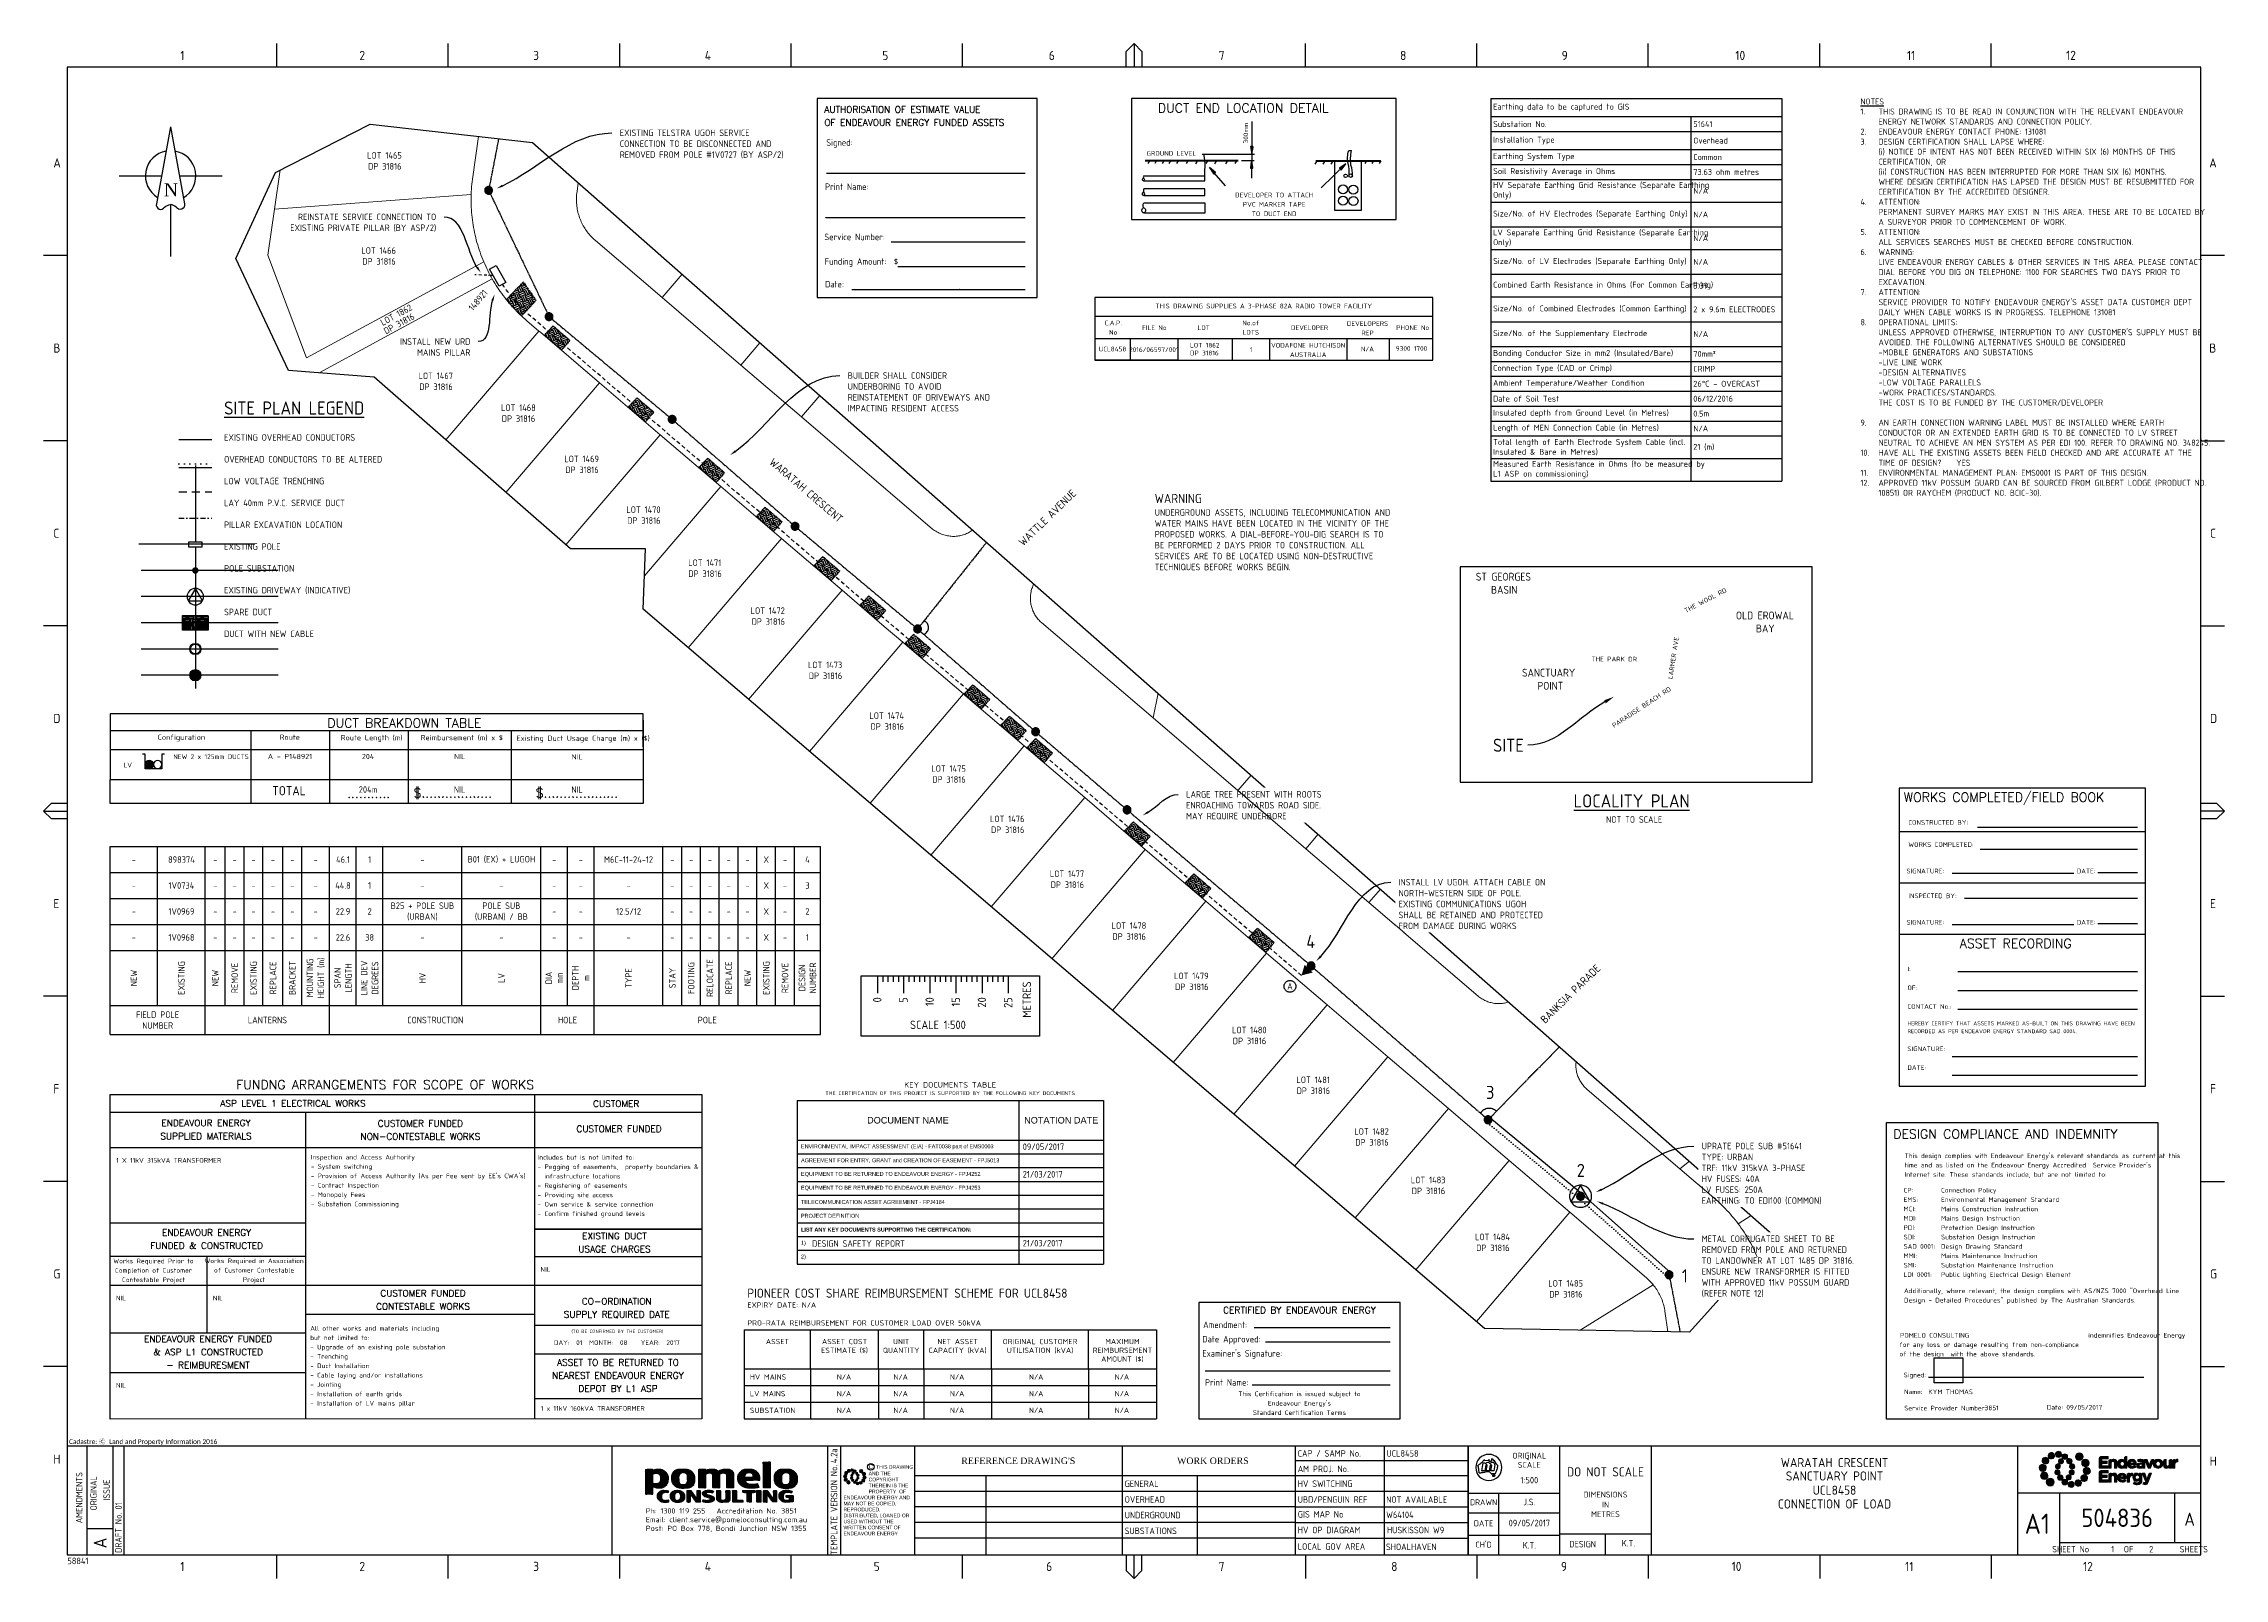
# Paper-space layout 'Sheet 1' of a CAD drawing. Header units: metres, sheet in millimetres. Extents: x -21 to 813, y -3 to 583.
# The model-space entities are those that its viewports show. They can reach past a viewport. Long polylines and large blocks are cut down to what shows.
import ezdxf
from ezdxf import colors
from ezdxf.entities.mleader import LeaderData, LeaderLine
from ezdxf.enums import TextEntityAlignment as Align
from ezdxf.math import Vec2, Vec3

# ---------------------------------------------------------------- set-up
doc = ezdxf.new("R2010")
doc.units = ezdxf.units.M
for name, pattern in [('Cable Exist OH', [1, 1, 0]), ('CENTER2', [1.125, 0.75, -0.125, 0.125, -0.125]), ('DASHDOT2', [0.5, 0.25, -0.125, 0, -0.125]), ('DOTX2', [0.5, 0, -0.5]), ('IECLdasha', [5, 3, -2])]:
    doc.linetypes.add(name, pattern=pattern)
doc.layers.get('0').update_dxf_attribs({"color": 6})
for name, color, linetype in [('_User Miscellaneous1', 7, 'Continuous'), ('_User Miscellaneous3', 7, 'Continuous'), ('_User Miscellaneous5', 7, 'Continuous'), ('_User Miscellaneous7', 7, 'Continuous'), ('_User Miscellaneous8', 7, 'Continuous'), ('A0', 7, 'Continuous'), ('Duct_SP_NEW', 7, 'Continuous'), ('Mains_LV_EXT', 7, 'Continuous'), ('Notes', 7, 'Continuous'), ('Services_SP_NEW_UG', 2, 'DASHDOT2'), ('Sub_SP_TR_HV_LV_EXT', 7, 'Continuous'), ('SupportsOH_SP_TR_HV_LV_SL_EXT', 7, 'Continuous'), ('SupportsUG_SP_EXT', 7, 'Continuous'), ('SupportsUG_SP_LV_NEW', 2, 'Continuous'), ('Trench_SP_NEW', 2, 'Continuous')]:
    doc.layers.add(name, color=color, linetype=linetype)
doc.layers.add('Cadastre Land Parcels_SP_EXT', color=9, linetype='Continuous', lineweight=5)
doc.layers.add('Viewports', color=6, linetype='Continuous', plot=False)
doc.styles.add('ARIAL', font='arial.ttf', dxfattribs={"height": 2})
doc.styles.add('Elec', font='romand__.ttf')
doc.styles.add('iecISOCP', font='isocp.shx')
doc.styles.add('iecNAME', font='times.ttf')
doc.styles.add('iecTimesNewRoman', font='times.ttf')
doc.styles.add('ieISOCP', font='isocp.shx')
doc.styles.add('ISOCP', font='isocp.shx', dxfattribs={"height": 1.75})
doc.styles.add('POLE_LABEL', font='arial.ttf')
doc.styles.get("Standard").update_dxf_attribs({"font": 'isocp.shx'})
doc.linetypes.add('Cable 4', pattern='A,5.25,-0.1,["o",Standard,S=2,R=0,X=1.2,Y=-0.7],-4', length=9.35)
picture_1 = doc.add_image_def('image1.gif', size_in_pixel=(396, 342))

psp = doc.layouts.new('Sheet 1')

# ---------------------------------------------------------------- texts
at = {"color": 7, "lineweight": -3}
for s, p in [('THIS DRAWING SUPPLIES A 3-PHASE 82A RADIO TOWER FACILITY', (445.69, 483.13)), ('FILE No', (403.9, 474.87)), ('DEVELOPER', (463.24, 474.87)), ('PHONE No', (502.62, 474.87)), ('UCL8458', (387.94, 466.7)), ('2016/06597/001', (403.71, 466.47)), ('1', (440.92, 466.47)), ('9300 1700', (502.19, 466.91))]:
    psp.add_text(s, height=1.79, dxfattribs=at).set_placement(p, align=Align.MIDDLE_CENTER)
at = {"color": 7, "lineweight": -3, "char_height": 1.79, "attachment_point": 5, "line_spacing_factor": 1.2}
for s, insert in [('C.A.P.\\PNo', (388.18, 474.87)), ('LOT', (422.76, 474.87)), ('No.of\\PLOTS', (440.76, 474.87)), ('DEVELOPERS\\PREP', (485.37, 474.64))]:
    psp.add_mtext(s, dxfattribs=dict(at, insert=insert))
at = {"color": 7, "lineweight": -3, "insert": (417.54, 469.06), "char_height": 1.79, "attachment_point": 1}
psp.add_mtext_dynamic_manual_height_columns('LOT 1862\\PDP 31816', width=19.457, gutter_width=4, heights=[0], dxfattribs=at)
at = {"color": 7, "lineweight": -3, "char_height": 1.79, "attachment_point": 5, "line_spacing_factor": 1.2}
for s, insert, width in [('VODAFONE HUTCHISON AUSTRALIA', (462.68, 466.33), 31.5448), ('N/A', (485.35, 466.7), 22.1532)]:
    psp.add_mtext(s, dxfattribs=dict(at, insert=insert, width=width))
at = {"color": 153, "true_color": 0x6093bb, "insert": (209.57, 23.76), "char_height": 2, "attachment_point": 1}
psp.add_mtext_dynamic_manual_height_columns('{\\C251;\\c4868682;Ph: 1300 119 255   Accreditation No. 3851\\PEmail: client.service@pomeloconsulting.com.au\\PPost: PO Box 778, Bondi Junction NSW 1355}', width=87.2524, gutter_width=12.5, heights=[0], dxfattribs=at)
at = {"layer": '_User Miscellaneous1', "color": 7, "style": 'ieISOCP'}
for s, height, p in [('EXPIRY DATE: N/A', 2, (248.37, 100.44)), ('PIONEER COST SHARE REIMBURSEMENT SCHEME FOR UCL8458', 3.5, (248.37, 104.2)), ('PRO-RATA REIMBURSEMENT FOR CUSTOMER LOAD OVER 50kVA', 2, (248.37, 93.58)), ('HV MAINS', 2, (249.36, 72.92)), ('LV MAINS', 2, (249.36, 66.55)), ('SUBSTATION', 2, (249.36, 60.19))]:
    psp.add_text(s, height=height, dxfattribs=at).set_placement(p)
for p in [(285.32, 72.92), (285.32, 66.55), (306.96, 72.92), (306.96, 66.55), (328.54, 72.92), (328.54, 66.55), (358.74, 72.92), (358.74, 66.55), (391.51, 72.92), (391.51, 66.55), (285.32, 60.19), (306.96, 60.19), (328.54, 60.19), (358.74, 60.19), (391.51, 60.19)]:
    psp.add_text('N/A', height=2, dxfattribs=at).set_placement(p, align=Align.CENTER)
at = {"layer": '_User Miscellaneous1', "color": 7, "char_height": 2, "attachment_point": 2}
for s, width, heights, insert in [('ASSET', 21.4423, [10.97], (259.88, 88.46)), ('ASSET COST ESTIMATE ($)', 21.4423, [10.97], (285.52, 88.46)), ('UNIT QUANTITY', 15.6127, [10.97], (307.16, 88.46)), ('NET ASSET CAPACITY (kVA)', 21.4423, [10.97], (328.74, 88.46)), ('ORIGINAL CUSTOMER UTILISATION (kVA)', 30.8866, [17.39], (360.23, 88.46)), ('MAXIMUM REIMBURSEMENT AMOUNT ($)', 21.4423, [10.97], (391.71, 88.46))]:
    psp.add_mtext_dynamic_manual_height_columns(s, width=width, gutter_width=0, heights=heights, dxfattribs=dict(at, insert=insert))
at = {"layer": '_User Miscellaneous3', "color": 7, "linetype": 'Continuous', "char_height": 2.5, "attachment_point": 1}
for s, insert in [('09/05/2017', (353.61, 163.15)), ('21/03/2017', (353.61, 152.62)), ('DESIGN SAFETY REPORT', (273.1, 126.16)), ('21/03/2017', (353.61, 126.3))]:
    psp.add_mtext_dynamic_manual_height_columns(s, width=67.7939, gutter_width=4, heights=[0], dxfattribs=dict(at, insert=insert))
at = {"layer": '_User Miscellaneous8', "linetype": 'Continuous', "insert": (351.07, 392.71), "char_height": 3, "attachment_point": 1, "rotation": 44.285}
psp.add_mtext_dynamic_manual_height_columns('\\pi0.89486;WATTLE AVENUE', width=31.4897, gutter_width=4, heights=[3.51], dxfattribs=at)
at = {"layer": 'Notes', "color": 7, "lineweight": -3}
for s, height, style, p in [('DUCT BREAKDOWN TABLE', 3.5, 'Elec', (117.28, 323.82)), ('TOTAL', 3.5, 'iecISOCP', (73.21, 297.94)), ('...........', 3.5, 'Elec', (103.67, 296.92)), ('CUSTOMER FUNDED', 2.5, 'Elec', (199.34, 168.76))]:
    psp.add_text(s, height=height, dxfattribs=dict(at, style=style)).set_placement(p, align=Align.MIDDLE_CENTER)
at = {"layer": 'Notes', "color": 7, "lineweight": -3, "style": 'Elec'}
for s, p in [('$..................', (120.81, 295.36)), ('$...................', (167.5, 295.36))]:
    psp.add_text(s, height=3.5, dxfattribs=at).set_placement(p)
for s, height, p in [('FUNDNG ARRANGEMENTS FOR SCOPE OF WORKS', 3.5, (53.01, 185.62)), ('ASP LEVEL 1 ELECTRICAL WORKS', 2.5, (46.97, 178.47)), (' CUSTOMER', 2.5, (187.72, 178.35))]:
    psp.add_text(s, height=height, dxfattribs=at).set_placement(p, align=Align.MIDDLE_LEFT)
at = {"layer": 'Notes', "color": 7, "lineweight": -3}
for s, height, p in [('(TO BE CONFIRMED BY THE CUSTOMER)', 1.2816, (198.71, 91.38)), ('DAY:  01  MONTH:  08    YEAR:  2017', 1.79, (198.52, 87.06))]:
    psp.add_text(s, height=height, dxfattribs=at).set_placement(p, align=Align.MIDDLE_CENTER)
at = {"layer": 'Notes', "color": 2, "insert": (673.75, 562.43), "char_height": 2.3, "attachment_point": 1, "style": 'ISOCP'}
psp.add_mtext_dynamic_manual_height_columns("\\pi-6.9,l6.9,t6.9;{\\L\\C256;NOTES\\P\\l1.^ITHIS DRAWING IS TO BE READ IN CONJUNCTION WITH THE RELEVANT ENDEAVOUR ENERGY NETWORK STANDARDS AND CONNECTION POLICY.\\P\\C7;2.^IENDEAVOUR ENERGY CONTACT PHONE: 131081\\P3.^IDESIGN CERTIFICATION SHALL LAPSE WHERE:\\P^I(i) NOTICE OF INTENT HAS NOT BEEN RECEIVED WITHIN SIX (6) MONTHS OF THIS CERTIFICATION, OR\\P\\pi0,t0;(ii) CONSTRUCTION HAS BEEN INTERRUPTED FOR MORE THAN SIX (6) MONTHS.\\P\\ptz;WHERE DESIGN CERTIFICATION HAS LAPSED THE DESIGN MUST BE RESUBMITTED FOR CERTIFICATION BY THE ACCREDITED DESIGNER.\\P\\pi-6.9,t6.9;4.^IATTENTION:\\P\\pi0,tz;PERMANENT SURVEY MARKS MAY EXIST IN THIS AREA. THESE ARE TO BE LOCATED BY A SURVEYOR PRIOR TO COMMENCEMENT OF WORK.\\P\\pi-6.9,t6.9;5.^IATTENTION:\\P\\pi0,tz;ALL SERVICES SEARCHES MUST BE CHECKED BEFORE CONSTRUCTION.\\P\\pi-6.9,t6.9;6.^IWARNING:\\P\\pi0,tz;LIVE ENDEAVOUR ENERGY CABLES & OTHER SERVICES IN THIS AREA. PLEASE CONTACT DIAL BEFORE YOU DIG ON TELEPHONE: 1100 FOR SEARCHES TWO DAYS PRIOR TO EXCAVATION.\\P\\pi-6.9,t6.9;7.^IATTENTION:\\P\\pi0,tz;SERVICE PROVIDER TO NOTIFY ENDEAVOUR ENERGY'S ASSET DATA CUSTOMER DEPT DAILY WHEN CABLE WORKS IS IN PROGRESS. TELEPHONE 131081\\P\\pi-6.9,t6.9;8.^IOPERATIONAL LIMITS:\\P\\pi0,tz;UNLESS APPROVED OTHERWISE, INTERRUPTION TO ANY CUSTOMER'S SUPPLY MUST BE AVOIDED. THE FOLLOWING ALTERNATIVES SHOULD BE CONSIDERED\\P-MOBILE GENERATORS AND SUBSTATIONS\\P-LIVE LINE WORK\\P-DESIGN ALTERNATIVES\\P-LOW VOLTAGE PARALLELS\\P-WORK PRACTICES/STANDARDS.\\PTHE COST IS TO BE FUNDED BY THE CUSTOMER/DEVELOPER\\P\\pl0;\\P\\pi-6.9,l6.9,t6.9;9.^IAN EARTH CONNECTION WARNING LABEL MUST BE INSTALLED WHERE EARTH CONDUCTOR OR AN EXTENDED EARTH GRID IS TO BE CONNECTED TO LV STREET NEUTRAL TO ACHIEVE AN MEN SYSTEM AS PER EDI 100. REFER TO DRAWING NO. 348245.\\P10.^IHAVE ALL THE EXISTING ASSETS BEEN FIELD CHECKED AND ARE ACCURATE AT THE TIME OF DESIGN?    YES\\P11.^IENVIRONMENTAL MANAGEMENT PLAN: EMS0001 IS PART OF THIS DESIGN.\\P12.^IAPPROVED 11kV POSSUM GUARD CAN BE SOURCED FROM GILBERT LODGE (PRODUCT NO. 10851) OR RAYCHEM (PRODUCT NO. BCIC-30).}", width=123.1834, gutter_width=4, heights=[248.52], dxfattribs=at)
at = {"layer": 'Notes'}
for s, width, heights, insert, char_height, attachment_point in [('{\\LSITE PLAN LEGEND\\P\\H0.5x;\\l\\PEXISTING OVERHEAD CONDUCTORS\\P\\POVERHEAD CONDUCTORS TO BE ALTERED\\P\\PLOW VOLTAGE TRENCHING\\P\\PLAY 40mm P.V.C. SERVICE DUCT\\P\\PPILLAR EXCAVATION LOCATION\\P\\PEXISTING POLE\\P\\PPOLE SUBSTATION\\P\\PEXISTING DRIVEWAY (INDICATIVE)\\P\\PSPARE DUCT\\P\\PDUCT WITH NEW CABLE}', 107.4155, [119.75], (48.43, 446.66), 5, 1), ('\\pi0.04257;{\\LLOCALITY PLAN\\P\\pi12.418;\\H0.5x;\\lNOT TO SCALE}', 45.5851, [11.59], (564.1, 296.54), 5, 1), ('SCALE 1:500', 31.6899, [0], (331.85, 210.08), 3.2, 3)]:
    psp.add_mtext_dynamic_manual_height_columns(s, width=width, gutter_width=4, heights=heights, dxfattribs=dict(at, insert=insert, char_height=char_height, attachment_point=attachment_point))
at = {"layer": 'Notes', "color": 1, "lineweight": -3}
for s, insert, char_height, width, attachment_point in [('{\\C7;Configuration}', (23.05, 319.36), 2, 31.8297, 1), ('{\\C7;Route}', (69.64, 319.39), 2, 21.3007, 1), ('{\\C7;Route Length (m)}', (93, 319.2), 2, 28.8337, 1), ('{\\C7;Reimbursement (m) x $}', (123.54, 319.22), 2, 38.7746, 1), ('{\\C7;Existing Duct Usage Charge (m) x ($)}', (160.16, 318.99), 2, 53.74, 1), ('{\\C7;LV}', (9.99, 307.72), 1.79, 23.8037, 4), ('{\\C7;NEW 2 x 125mm DUCTS}', (43.42, 311.85), 1.8, 23.8037, 2), ('{\\C7;A - P148921}', (73.59, 312.02), 2, 22.9408, 2), ('{\\C7;204}', (103.44, 312.02), 2, 7.1295, 2), ('{\\C7;NIL}', (138.43, 312.02), 2, 7.1295, 2), ('{\\C256;NIL}', (183.31, 311.88), 2, 39.0251, 2), ('{\\C7;204m}', (103.43, 299.64), 2.5, 7.1295, 2), ('{\\C7;NIL}', (138.43, 299.63), 2.5, 7.1295, 2), ('{\\C7;NIL}', (183.31, 299.64), 2.5, 7.1295, 2)]:
    psp.add_mtext(s, dxfattribs=dict(at, insert=insert, char_height=char_height, width=width, attachment_point=attachment_point))
at = {"layer": 'Notes', "char_height": 3.2, "attachment_point": 3, "rotation": 90}
for s, width, insert in [('0', 3.6279, (296.42, 219.02)), ('5', 3.6279, (306.42, 219.02)), ('10', 3.6279, (316.42, 219.02)), ('15', 3.6279, (326.42, 219.02)), ('20', 3.6279, (336.42, 219.02)), ('25', 3.6279, (346.42, 219.02)), ('METRES', 8.6148, (353.57, 225.04))]:
    psp.add_mtext_dynamic_manual_height_columns(s, width=width, gutter_width=4, heights=[0], dxfattribs=dict(at, insert=insert))
at = {"layer": 'Notes', "color": 7, "lineweight": -3, "char_height": 2.5, "attachment_point": 5, "line_spacing_factor": 1.2, "style": 'Elec'}
for s, insert in [('ENDEAVOUR ENERGY \\PSUPPLIED MATERIALS', (41.51, 168.46)), ('CUSTOMER FUNDED \\PNON-CONTESTABLE WORKS', (123.43, 168.31)), ('ENDEAVOUR ENERGY \\PFUNDED & CONSTRUCTED', (41.73, 126.6)), ('EXISTING DUCT\\PUSAGE CHARGES', (197.59, 125.28)), ('CUSTOMER FUNDED\\PCONTESTABLE WORKS', (124.43, 103.4)), ('CO-ORDINATION\\PSUPPLY REQUIRED DATE', (198.48, 100.21)), ('ASSET TO BE RETURNED TO\\PNEAREST ENDEAVOUR ENERGY\\PDEPOT BY L1 ASP', (198.92, 74.48))]:
    psp.add_mtext(s, dxfattribs=dict(at, insert=insert))
at = {"layer": 'Notes', "color": 7, "lineweight": -3, "line_spacing_factor": 1.2}
for s, insert, char_height, width, attachment_point in [("\\PInspection and Access Authority\\P- System switching\\P- Provision of Access Authority (As per Fee sent by EE's CWA's)\\P- Contract Inspection\\P- Monopoly Fees\\P- Substation Commissioning", (81.55, 162.4), 1.79, 83.976, 1), ('Includes but is not limited to:\\P- Pegging of easements,  property boundaries &\\P  infrastructure locations\\P- Registering of easements\\P- Providing site access\\P- Own service & service connection\\P- Confirm finished ground levels', (168.24, 146.82), 1.79, 56.9992, 4), ('1 X 11kV 315kVA TRANSFORMER', (7.12, 156.68), 1.8, 37.4437, 4), ('Works Required Prior to Completion of Customer Contestable Project', (21.43, 114.4), 1.79, 30.6517, 5), ('Works Required in Association of Customer Contestable Project', (59.88, 114.46), 1.79, 30.6517, 5), ('NIL', (169.35, 115.03), 1.8, 37.4437, 4), ('NIL', (7.12, 104.05), 1.8, 37.4437, 4), ('NIL', (44.14, 104.05), 1.8, 37.4437, 4), ('All other works and materials including\\Pbut not limited to:\\P- Upgrade of an existing pole substation\\P- Trenching\\P- Duct Installation\\P- Cable laying and/or installations\\P- Jointing\\P- Installation of earth grids\\P- Installation of LV mains pillar', (81.34, 77.93), 1.79, 71.0135, 4), ('NIL', (7.12, 70.73), 1.8, 37.4437, 4), ('1 x 11kV 160kVA TRANSFORMER', (169.39, 61.91), 1.8, 59.0147, 4)]:
    psp.add_mtext(s, dxfattribs=dict(at, insert=insert, char_height=char_height, width=width, attachment_point=attachment_point))
at = {"layer": 'Notes', "color": 7, "lineweight": -3, "insert": (42.29, 83.46), "char_height": 2.5, "width": 75.5225, "attachment_point": 5, "line_spacing_factor": 1.2, "style": 'Elec'}
psp.add_mtext('ENDEAVOUR ENERGY FUNDED \\P& ASP L1 CONSTRUCTED \\P- REIMBURESMENT', dxfattribs=at)

msp = doc.modelspace()

# ---------------------------------------------------------------- texts
at = {"layer": '_User Miscellaneous1', "char_height": 2.5, "attachment_point": 1}
for s, insert in [('4', (283442.96, 6113305.62)), ('3', (283477.3, 6113276.81)), ('1', (283514.72, 6113241.76))]:
    msp.add_mtext_dynamic_manual_height_columns(s, width=5, gutter_width=4, heights=[0], dxfattribs=dict(at, insert=insert))
at = {"layer": '_User Miscellaneous8', "color": 251, "linetype": 'Continuous', "true_color": 0x636466}
for s, p in [('LOT 1862', (283266.49, 6113421.98)), ('DP 31816', (283267.11, 6113420.36))]:
    msp.add_text(s, height=1.25, rotation=28.6097, dxfattribs=at).set_placement(p)
at = {"layer": '_User Miscellaneous8', "color": 251, "linetype": 'Continuous', "true_color": 0x636466, "char_height": 1.25, "attachment_point": 1}
for s, insert in [('\\pi1.0355;LOT 1465\\P\\pi1.2179;DP 31816', (283262.48, 6113455.2)), ('\\pi1.0304;LOT 1466\\P\\pi1.2179;DP 31816', (283261.37, 6113437.03)), ('\\pi1.0614;LOT 1467\\P\\pi1.2179;DP 31816', (283272.27, 6113413.09)), ('\\pi1.0614;LOT 1468\\P\\pi1.2179;DP 31816', (283288.03, 6113407)), ('\\pi1.0166;LOT 1469\\P\\pi1.2179;DP 31816', (283300.16, 6113397.22)), ('\\pi1.0609;LOT 1470\\P\\pi1.2179;DP 31816', (283311.98, 6113387.53)), ('\\pi1.1864;LOT 1471\\P\\pi1.2179;DP 31816', (283323.67, 6113377.38)), ('\\pi1.0238;LOT 1472\\P\\pi1.2179;DP 31816', (283335.76, 6113368.23)), ('\\pi1.0355;LOT 1473\\P\\pi1.2179;DP 31816', (283346.69, 6113357.87)), ('\\pi0.99888;LOT 1474\\P\\pi1.2179;DP 31816', (283358.48, 6113348.17)), ('\\pi1.0355;LOT 1475\\P\\pi1.2179;DP 31816', (283370.28, 6113338.06)), ('\\pi1.0304;LOT 1476\\P\\pi1.2179;DP 31816', (283381.49, 6113328.45)), ('\\pi1.0614;LOT 1477\\P\\pi1.2179;DP 31816', (283392.9, 6113317.96)), ('\\pi1.0614;LOT 1478\\P\\pi1.2179;DP 31816', (283404.7, 6113308.06)), ('\\pi1.0166;LOT 1479\\P\\pi1.2179;DP 31816', (283416.68, 6113298.45)), ('\\pi1.0609;LOT 1480\\P\\pi1.2179;DP 31816', (283427.7, 6113288.11)), ('\\pi1.1864;LOT 1481\\P\\pi1.2179;DP 31816', (283439.89, 6113278.6)), ('\\pi1.0238,t8.5238;LOT 1482\\P\\pi1.2179,tz;DP 31816', (283451.1, 6113268.73)), ('\\pi1.0355;LOT 1483\\P\\pi1.2179;DP 31816', (283461.9, 6113259.46)), ('\\pi0.99888;LOT 1484\\P\\pi1.2179;DP 31816', (283474.2, 6113248.58)), ('\\pi1.0355;LOT 1485\\P\\pi1.2179;DP 31816', (283488.15, 6113239.71))]:
    msp.add_mtext_dynamic_manual_height_columns(s, width=8.4978, gutter_width=4, heights=[3.57], dxfattribs=dict(at, insert=insert))
at = {"layer": '_User Miscellaneous8', "linetype": 'Continuous', "insert": (283341.09, 6113396.96), "char_height": 1.5, "attachment_point": 1, "rotation": 319.5179}
msp.add_mtext_dynamic_manual_height_columns('\\pi0.12437;WARATAH CRESCENT', width=18.6987, gutter_width=4, heights=[2.12], dxfattribs=at)
at = {"layer": 'Mains_LV_EXT'}
msp.add_text('E99', height=1.8, rotation=0.3, dxfattribs=at).set_placement((283500.04, 6113402.71))

# ---------------------------------------------------------------- blocks, each defined once
blk = doc.blocks.new('NorthPnt 11(NP11)')
for p, q in [((-19.7, 0.02), (-3.49, 0)), ((3.32, 0), (19.7, -0.02)), ((-0.08, -10.94), (-0.08, -30.8))]:
    blk.add_line(p, q)
for points in [[(-0.08, 18.81), (-5.43, -10.68, 0.877048), (-2.29, -11.9, -0.1543), (-0.08, -10.94, 0.090511)], [(-0.08, 18.81), (5.26, -10.68, -0.877048), (2.13, -11.9, 0.1543), (-0.08, -10.94, -0.090511)]]:
    blk.add_lwpolyline(points, format="xyb")
for start, end in [(100.5988, 238.86433), (300.09942, 80.43745)]:
    blk.add_arc((0, 0), 9.64, start, end)
at = {"color": 7, "style": 'iecNAME'}
blk.add_text('N', height=5.02, dxfattribs=at).set_placement((-2.62, -7.82))
blk = doc.blocks.new('A$C30A46249')
at = {"color": 7, "lineweight": -3, "insert": (6.92, 4.97), "char_height": 1.79, "attachment_point": 7, "line_spacing_factor": 1.2}
blk.add_mtext('{\\fCalibri|b0|i0|c0|p34;\\C256;Cadastre: \\fMS Gothic|b0|i0|c128|p49;\\C250;\\c2236962;Ⓒ\\fMS Gothic|b0|i0|c0|p49; \\fCalibri|b0|i0|c0|p34;\\C256;Land and Property Information 2016}', dxfattribs=at)
blk = doc.blocks.new('EE_LOGO_SMALL')
at = {"layer": 'Notes'}
h = blk.add_hatch(color=256, dxfattribs=at)
edge = h.paths.add_edge_path()
edge.add_spline(control_points=[(-8.4, 2), (-9.2, 2), (-9.8, 1.4), (-9.8, 0.7), (-9.9, -0.1), (-9.3, -0.7), (-8.6, -0.8), (-7.8, -0.8), (-7.2, -0.2), (-7.1, 0.5), (-7.1, 1.3), (-7.7, 1.9), (-8.4, 2)], knot_values=[0, 0, 0, 0, 1, 1, 1, 2, 2, 2, 3, 3, 3, 4, 4, 4, 4], degree=3, periodic=0)
h = blk.add_hatch(color=256, dxfattribs=at)
edge = h.paths.add_edge_path()
edge.add_spline(control_points=[(-6.8, 4.5), (-7.4, 4.8), (-8.2, 4.6), (-8.6, 4), (-8.9, 3.4), (-8.7, 2.6), (-8.1, 2.2), (-7.5, 1.9), (-6.7, 2.1), (-6.3, 2.7), (-6, 3.3), (-6.2, 4.1), (-6.8, 4.5)], knot_values=[0, 0, 0, 0, 1, 1, 1, 2, 2, 2, 3, 3, 3, 4, 4, 4, 4], degree=3, periodic=0)
h = blk.add_hatch(color=256, dxfattribs=at)
edge = h.paths.add_edge_path()
edge.add_spline(control_points=[(-4.2, 5.9), (-4.6, 6.5), (-5.3, 6.6), (-5.9, 6.3), (-6.4, 5.9), (-6.6, 5.1), (-6.2, 4.6), (-5.9, 4), (-5.1, 3.8), (-4.6, 4.2), (-4, 4.6), (-3.8, 5.3), (-4.2, 5.9)], knot_values=[0, 0, 0, 0, 1, 1, 1, 2, 2, 2, 3, 3, 3, 4, 4, 4, 4], degree=3, periodic=0)
h = blk.add_hatch(color=256, dxfattribs=at)
edge = h.paths.add_edge_path()
edge.add_spline(control_points=[(-1.3, 5.9), (-1.4, 6.5), (-2, 7), (-2.6, 6.9), (-3.3, 6.9), (-3.7, 6.3), (-3.7, 5.6), (-3.6, 5), (-3, 4.5), (-2.4, 4.6), (-1.7, 4.7), (-1.3, 5.2), (-1.3, 5.9)], knot_values=[0, 0, 0, 0, 1, 1, 1, 2, 2, 2, 3, 3, 3, 4, 4, 4, 4], degree=3, periodic=0)
h = blk.add_hatch(color=256, dxfattribs=at)
edge = h.paths.add_edge_path()
edge.add_spline(control_points=[(-2.5, 2.1), (-3, 2.2), (-3.5, 1.9), (-3.6, 1.3), (-3.7, 0.8), (-3.4, 0.3), (-2.9, 0.2), (-2.4, 0.1), (-1.9, 0.4), (-1.8, 0.9), (-1.7, 1.5), (-2, 2), (-2.5, 2.1)], knot_values=[0, 0, 0, 0, 1, 1, 1, 2, 2, 2, 3, 3, 3, 4, 4, 4, 4], degree=3, periodic=0)
h = blk.add_hatch(color=256, dxfattribs=at)
edge = h.paths.add_edge_path()
edge.add_spline(control_points=[(1, 4.9), (1, 4.3), (0.5, 3.8), (-0.1, 3.8), (-0.7, 3.8), (-1.2, 4.3), (-1.2, 4.9), (-1.2, 5.5), (-0.7, 6), (-0.1, 6), (0.5, 6), (1, 5.5), (1, 4.9)], knot_values=[0, 0, 0, 0, 1, 1, 1, 2, 2, 2, 3, 3, 3, 4, 4, 4, 4], degree=3, periodic=0)
edge = h.paths.add_edge_path()
edge.add_spline(control_points=[(-1.4, 4), (-1.9, 4.1), (-2.4, 3.8), (-2.5, 3.3), (-2.6, 2.7), (-2.3, 2.2), (-1.8, 2.1), (-1.3, 2), (-0.7, 2.3), (-0.6, 2.9), (-0.5, 3.4), (-0.9, 3.9), (-1.4, 4)], knot_values=[0, 0, 0, 0, 1, 1, 1, 2, 2, 2, 3, 3, 3, 4, 4, 4, 4], degree=3, periodic=0)
h = blk.add_hatch(color=256, dxfattribs=at)
edge = h.paths.add_edge_path()
edge.add_spline(control_points=[(2.3, 2.4), (2.8, 2.8), (2.8, 3.4), (2.4, 3.9), (2, 4.3), (1.4, 4.3), (0.9, 3.9), (0.5, 3.6), (0.5, 2.9), (0.9, 2.5), (1.2, 2), (1.9, 2), (2.3, 2.4)], knot_values=[0, 0, 0, 0, 1, 1, 1, 2, 2, 2, 3, 3, 3, 4, 4, 4, 4], degree=3, periodic=0)
edge = h.paths.add_edge_path()
edge.add_spline(control_points=[(1, 4.9), (1, 4.3), (0.5, 3.8), (-0.1, 3.8), (-0.7, 3.8), (-1.2, 4.3), (-1.2, 4.9), (-1.2, 5.5), (-0.7, 6), (-0.1, 6), (0.5, 6), (1, 5.5), (1, 4.9)], knot_values=[0, 0, 0, 0, 1, 1, 1, 2, 2, 2, 3, 3, 3, 4, 4, 4, 4], degree=3, periodic=0)
h = blk.add_hatch(color=256, dxfattribs=at)
edge = h.paths.add_edge_path()
edge.add_spline(control_points=[(1, 4.9), (1, 4.3), (0.5, 3.8), (-0.1, 3.8), (-0.7, 3.8), (-1.2, 4.3), (-1.2, 4.9), (-1.2, 5.5), (-0.7, 6), (-0.1, 6), (0.5, 6), (1, 5.5), (1, 4.9)], knot_values=[0, 0, 0, 0, 1, 1, 1, 2, 2, 2, 3, 3, 3, 4, 4, 4, 4], degree=3, periodic=0)
edge = h.paths.add_edge_path(flags=16)
edge.add_spline(control_points=[(1, 4.9), (1, 4.3), (0.5, 3.8), (-0.1, 3.8), (-0.7, 3.8), (-1.2, 4.3), (-1.2, 4.9), (-1.2, 5.5), (-0.7, 6), (-0.1, 6), (0.5, 6), (1, 5.5), (1, 4.9)], knot_values=[0, 0, 0, 0, 1, 1, 1, 2, 2, 2, 3, 3, 3, 4, 4, 4, 4], degree=3, periodic=0)
h = blk.add_hatch(color=256, dxfattribs=at)
edge = h.paths.add_edge_path()
edge.add_spline(control_points=[(3, 0.2), (3.5, 0.3), (3.8, 0.9), (3.7, 1.4), (3.6, 1.9), (3, 2.3), (2.5, 2.1), (1.9, 2), (1.6, 1.4), (1.8, 0.9), (1.9, 0.4), (2.5, 0.1), (3, 0.2)], knot_values=[0, 0, 0, 0, 1, 1, 1, 2, 2, 2, 3, 3, 3, 4, 4, 4, 4], degree=3, periodic=0)
h = blk.add_hatch(color=256, dxfattribs=at)
edge = h.paths.add_edge_path()
edge.add_spline(control_points=[(7, 4.9), (7, 4), (6.3, 3.4), (5.5, 3.4), (4.6, 3.4), (4, 4), (4, 4.9), (4, 5.7), (4.6, 6.4), (5.5, 6.4), (6.3, 6.4), (7, 5.7), (7, 4.9)], knot_values=[0, 0, 0, 0, 1, 1, 1, 2, 2, 2, 3, 3, 3, 4, 4, 4, 4], degree=3, periodic=0)
h = blk.add_hatch(color=256, dxfattribs=at)
edge = h.paths.add_edge_path()
edge.add_spline(control_points=[(8.4, 1.1), (9.1, 1.5), (9.4, 2.3), (9.1, 3), (8.8, 3.7), (7.9, 4.1), (7.2, 3.8), (6.5, 3.4), (6.2, 2.6), (6.5, 1.9), (6.8, 1.2), (7.7, 0.8), (8.4, 1.1)], knot_values=[0, 0, 0, 0, 1, 1, 1, 2, 2, 2, 3, 3, 3, 4, 4, 4, 4], degree=3, periodic=0)
h = blk.add_hatch(color=256, dxfattribs=at)
edge = h.paths.add_edge_path()
edge.add_spline(control_points=[(8.3, -1.9), (9, -1.9), (9.7, -1.4), (9.7, -0.6), (9.7, 0.1), (9.2, 0.8), (8.4, 0.8), (7.7, 0.8), (7, 0.3), (7, -0.5), (6.9, -1.2), (7.5, -1.9), (8.3, -1.9)], knot_values=[0, 0, 0, 0, 1, 1, 1, 2, 2, 2, 3, 3, 3, 4, 4, 4, 4], degree=3, periodic=0)
h = blk.add_hatch(color=256, dxfattribs=at)
edge = h.paths.add_edge_path()
edge.add_spline(control_points=[(-8.5, -1.1), (-9.2, -1.4), (-9.6, -2.3), (-9.3, -3), (-8.9, -3.7), (-8.1, -4), (-7.4, -3.7), (-6.7, -3.4), (-6.3, -2.5), (-6.6, -1.8), (-7, -1.1), (-7.8, -0.8), (-8.5, -1.1)], knot_values=[0, 0, 0, 0, 1, 1, 1, 2, 2, 2, 3, 3, 3, 4, 4, 4, 4], degree=3, periodic=0)
h = blk.add_hatch(color=256, dxfattribs=at)
edge = h.paths.add_edge_path()
edge.add_spline(control_points=[(-7.1, -4.8), (-7.1, -4), (-6.5, -3.3), (-5.6, -3.3), (-4.8, -3.3), (-4.1, -4), (-4.1, -4.8), (-4.1, -5.7), (-4.8, -6.3), (-5.6, -6.3), (-6.5, -6.3), (-7.1, -5.7), (-7.1, -4.8)], knot_values=[0, 0, 0, 0, 1, 1, 1, 2, 2, 2, 3, 3, 3, 4, 4, 4, 4], degree=3, periodic=0)
h = blk.add_hatch(color=256, dxfattribs=at)
edge = h.paths.add_edge_path()
edge.add_spline(control_points=[(-3.1, -0.2), (-3.7, -0.3), (-4, -0.8), (-3.8, -1.4), (-3.7, -1.9), (-3.2, -2.2), (-2.6, -2.1), (-2.1, -1.9), (-1.8, -1.4), (-1.9, -0.9), (-2.1, -0.3), (-2.6, 0), (-3.1, -0.2)], knot_values=[0, 0, 0, 0, 1, 1, 1, 2, 2, 2, 3, 3, 3, 4, 4, 4, 4], degree=3, periodic=0)
h = blk.add_hatch(color=256, dxfattribs=at)
edge = h.paths.add_edge_path()
edge.add_spline(control_points=[(-2.5, -2.3), (-2.9, -2.7), (-3, -3.4), (-2.6, -3.8), (-2.2, -4.2), (-1.5, -4.3), (-1.1, -3.9), (-0.7, -3.5), (-0.6, -2.8), (-1, -2.4), (-1.4, -2), (-2, -1.9), (-2.5, -2.3)], knot_values=[0, 0, 0, 0, 1, 1, 1, 2, 2, 2, 3, 3, 3, 4, 4, 4, 4], degree=3, periodic=0)
h = blk.add_hatch(color=256, dxfattribs=at)
edge = h.paths.add_edge_path()
edge.add_spline(control_points=[(-1.2, -4.8), (-1.2, -4.2), (-0.7, -3.7), (-0.1, -3.7), (0.5, -3.7), (1, -4.2), (1, -4.8), (1, -5.4), (0.5, -5.9), (-0.1, -5.9), (-0.7, -5.9), (-1.2, -5.4), (-1.2, -4.8)], knot_values=[0, 0, 0, 0, 1, 1, 1, 2, 2, 2, 3, 3, 3, 4, 4, 4, 4], degree=3, periodic=0)
h = blk.add_hatch(color=256, dxfattribs=at)
edge = h.paths.add_edge_path()
edge.add_spline(control_points=[(1.2, -3.9), (1.7, -4.1), (2.2, -3.7), (2.3, -3.2), (2.5, -2.7), (2.1, -2.2), (1.6, -2.1), (1.1, -2), (0.6, -2.3), (0.5, -2.8), (0.4, -3.3), (0.7, -3.8), (1.2, -3.9)], knot_values=[0, 0, 0, 0, 1, 1, 1, 2, 2, 2, 3, 3, 3, 4, 4, 4, 4], degree=3, periodic=0)
h = blk.add_hatch(color=256, dxfattribs=at)
edge = h.paths.add_edge_path()
edge.add_spline(control_points=[(1.2, -5.8), (1.3, -6.5), (1.8, -6.9), (2.5, -6.9), (3.1, -6.8), (3.6, -6.2), (3.5, -5.6), (3.4, -5), (2.9, -4.5), (2.2, -4.6), (1.6, -4.6), (1.1, -5.2), (1.2, -5.8)], knot_values=[0, 0, 0, 0, 1, 1, 1, 2, 2, 2, 3, 3, 3, 4, 4, 4, 4], degree=3, periodic=0)
h = blk.add_hatch(color=256, dxfattribs=at)
edge = h.paths.add_edge_path()
edge.add_spline(control_points=[(2.4, -2), (2.9, -2.1), (3.4, -1.8), (3.5, -1.3), (3.6, -0.8), (3.3, -0.3), (2.8, -0.2), (2.2, -0.1), (1.7, -0.4), (1.6, -0.9), (1.5, -1.4), (1.8, -1.9), (2.4, -2)], knot_values=[0, 0, 0, 0, 1, 1, 1, 2, 2, 2, 3, 3, 3, 4, 4, 4, 4], degree=3, periodic=0)
h = blk.add_hatch(color=256, dxfattribs=at)
edge = h.paths.add_edge_path()
edge.add_spline(control_points=[(4, -5.8), (4.4, -6.4), (5.2, -6.6), (5.7, -6.2), (6.3, -5.8), (6.5, -5.1), (6.1, -4.5), (5.7, -4), (5, -3.8), (4.4, -4.2), (3.8, -4.5), (3.7, -5.3), (4, -5.8)], knot_values=[0, 0, 0, 0, 1, 1, 1, 2, 2, 2, 3, 3, 3, 4, 4, 4, 4], degree=3, periodic=0)
h = blk.add_hatch(color=256, dxfattribs=at)
edge = h.paths.add_edge_path()
edge.add_spline(control_points=[(6.7, -4.4), (7.3, -4.8), (8.1, -4.6), (8.4, -4), (8.8, -3.3), (8.6, -2.6), (8, -2.2), (7.3, -1.8), (6.6, -2.1), (6.2, -2.7), (5.8, -3.3), (6, -4.1), (6.7, -4.4)], knot_values=[0, 0, 0, 0, 1, 1, 1, 2, 2, 2, 3, 3, 3, 4, 4, 4, 4], degree=3, periodic=0)
at = {"layer": 'Notes', "lineweight": 0}
for points in [[(1.8, 2.1), (1.8, 2.1)], [(-2, -2.1), (-2, -2.1)]]:
    blk.add_lwpolyline(points, dxfattribs=at)
for points in [[(-8.4, 2), (-9.2, 2), (-9.8, 1.4), (-9.8, 0.7), (-9.9, -0.1), (-9.3, -0.7), (-8.6, -0.8), (-7.8, -0.8), (-7.2, -0.2), (-7.1, 0.5), (-7.1, 1.3), (-7.7, 1.9), (-8.4, 2)], [(-6.8, 4.5), (-7.4, 4.8), (-8.2, 4.6), (-8.6, 4), (-8.9, 3.4), (-8.7, 2.6), (-8.1, 2.2), (-7.5, 1.9), (-6.7, 2.1), (-6.3, 2.7), (-6, 3.3), (-6.2, 4.1), (-6.8, 4.5)], [(-4.2, 5.9), (-4.6, 6.5), (-5.3, 6.6), (-5.9, 6.3), (-6.4, 5.9), (-6.6, 5.1), (-6.2, 4.6), (-5.9, 4), (-5.1, 3.8), (-4.6, 4.2), (-4, 4.6), (-3.8, 5.3), (-4.2, 5.9)], [(-1.3, 5.9), (-1.4, 6.5), (-2, 7), (-2.6, 6.9), (-3.3, 6.9), (-3.7, 6.3), (-3.7, 5.6), (-3.6, 5), (-3, 4.5), (-2.4, 4.6), (-1.7, 4.7), (-1.3, 5.2), (-1.3, 5.9)], [(-2.5, 2.1), (-3, 2.2), (-3.5, 1.9), (-3.6, 1.3), (-3.7, 0.8), (-3.4, 0.3), (-2.9, 0.2), (-2.4, 0.1), (-1.9, 0.4), (-1.8, 0.9), (-1.7, 1.5), (-2, 2), (-2.5, 2.1)], [(-1.4, 4), (-1.9, 4.1), (-2.4, 3.8), (-2.5, 3.3), (-2.6, 2.7), (-2.3, 2.2), (-1.8, 2.1), (-1.3, 2), (-0.7, 2.3), (-0.6, 2.9), (-0.5, 3.4), (-0.9, 3.9), (-1.4, 4)], [(1, 4.9), (1, 4.3), (0.5, 3.8), (-0.1, 3.8), (-0.7, 3.8), (-1.2, 4.3), (-1.2, 4.9), (-1.2, 5.5), (-0.7, 6), (-0.1, 6), (0.5, 6), (1, 5.5), (1, 4.9)], [(1, 4.9), (1, 4.3), (0.5, 3.8), (-0.1, 3.8), (-0.7, 3.8), (-1.2, 4.3), (-1.2, 4.9), (-1.2, 5.5), (-0.7, 6), (-0.1, 6), (0.5, 6), (1, 5.5), (1, 4.9)], [(2.3, 2.4), (2.8, 2.8), (2.8, 3.4), (2.4, 3.9), (2, 4.3), (1.4, 4.3), (0.9, 3.9), (0.5, 3.6), (0.5, 2.9), (0.9, 2.5), (1.2, 2), (1.9, 2), (2.3, 2.4)], [(3, 0.2), (3.5, 0.3), (3.8, 0.9), (3.7, 1.4), (3.6, 1.9), (3, 2.3), (2.5, 2.1), (1.9, 2), (1.6, 1.4), (1.8, 0.9), (1.9, 0.4), (2.5, 0.1), (3, 0.2)], [(7, 4.9), (7, 4), (6.3, 3.4), (5.5, 3.4), (4.6, 3.4), (4, 4), (4, 4.9), (4, 5.7), (4.6, 6.4), (5.5, 6.4), (6.3, 6.4), (7, 5.7), (7, 4.9)], [(8.4, 1.1), (9.1, 1.5), (9.4, 2.3), (9.1, 3), (8.8, 3.7), (7.9, 4.1), (7.2, 3.8), (6.5, 3.4), (6.2, 2.6), (6.5, 1.9), (6.8, 1.2), (7.7, 0.8), (8.4, 1.1)], [(8.3, -1.9), (9, -1.9), (9.7, -1.4), (9.7, -0.6), (9.7, 0.1), (9.2, 0.8), (8.4, 0.8), (7.7, 0.8), (7, 0.3), (7, -0.5), (6.9, -1.2), (7.5, -1.9), (8.3, -1.9)], [(-8.5, -1.1), (-9.2, -1.4), (-9.6, -2.3), (-9.3, -3), (-8.9, -3.7), (-8.1, -4), (-7.4, -3.7), (-6.7, -3.4), (-6.3, -2.5), (-6.6, -1.8), (-7, -1.1), (-7.8, -0.8), (-8.5, -1.1)], [(-7.1, -4.8), (-7.1, -4), (-6.5, -3.3), (-5.6, -3.3), (-4.8, -3.3), (-4.1, -4), (-4.1, -4.8), (-4.1, -5.7), (-4.8, -6.3), (-5.6, -6.3), (-6.5, -6.3), (-7.1, -5.7), (-7.1, -4.8)], [(-3.1, -0.2), (-3.7, -0.3), (-4, -0.8), (-3.8, -1.4), (-3.7, -1.9), (-3.2, -2.2), (-2.6, -2.1), (-2.1, -1.9), (-1.8, -1.4), (-1.9, -0.9), (-2.1, -0.3), (-2.6, 0), (-3.1, -0.2)], [(-2.5, -2.3), (-2.9, -2.7), (-3, -3.4), (-2.6, -3.8), (-2.2, -4.2), (-1.5, -4.3), (-1.1, -3.9), (-0.7, -3.5), (-0.6, -2.8), (-1, -2.4), (-1.4, -2), (-2, -1.9), (-2.5, -2.3)], [(-1.2, -4.8), (-1.2, -4.2), (-0.7, -3.7), (-0.1, -3.7), (0.5, -3.7), (1, -4.2), (1, -4.8), (1, -5.4), (0.5, -5.9), (-0.1, -5.9), (-0.7, -5.9), (-1.2, -5.4), (-1.2, -4.8)], [(1.2, -3.9), (1.7, -4.1), (2.2, -3.7), (2.3, -3.2), (2.5, -2.7), (2.1, -2.2), (1.6, -2.1), (1.1, -2), (0.6, -2.3), (0.5, -2.8), (0.4, -3.3), (0.7, -3.8), (1.2, -3.9)], [(1.2, -5.8), (1.3, -6.5), (1.8, -6.9), (2.5, -6.9), (3.1, -6.8), (3.6, -6.2), (3.5, -5.6), (3.4, -5), (2.9, -4.5), (2.2, -4.6), (1.6, -4.6), (1.1, -5.2), (1.2, -5.8)], [(2.4, -2), (2.9, -2.1), (3.4, -1.8), (3.5, -1.3), (3.6, -0.8), (3.3, -0.3), (2.8, -0.2), (2.2, -0.1), (1.7, -0.4), (1.6, -0.9), (1.5, -1.4), (1.8, -1.9), (2.4, -2)], [(4, -5.8), (4.4, -6.4), (5.2, -6.6), (5.7, -6.2), (6.3, -5.8), (6.5, -5.1), (6.1, -4.5), (5.7, -4), (5, -3.8), (4.4, -4.2), (3.8, -4.5), (3.7, -5.3), (4, -5.8)], [(6.7, -4.4), (7.3, -4.8), (8.1, -4.6), (8.4, -4), (8.8, -3.3), (8.6, -2.6), (8, -2.2), (7.3, -1.8), (6.6, -2.1), (6.2, -2.7), (5.8, -3.3), (6, -4.1), (6.7, -4.4)]]:
    blk.add_open_spline(points, degree=3, knots=[0, 0, 0, 0, 1, 1, 1, 2, 2, 2, 3, 3, 3, 4, 4, 4, 4], dxfattribs=at)
blk = doc.blocks.new('EE_COPYRIGHT_A1')
at = {"layer": 'Notes'}
blk.add_circle((9.53, -0.82), 1.15, dxfattribs=at)
at = {"xscale": 0.4, "yscale": 0.4, "zscale": 0.4}
blk.add_blockref('EE_LOGO_SMALL', (3.96, -4.29), dxfattribs=at)
at = {"layer": 'Notes', "insert": (0, 0), "char_height": 1.25, "width": 24.1208, "attachment_point": 1, "style": 'ARIAL'}
blk.add_mtext('\\pt8.75;               ^I{\\H1.2x;C } THIS DRAWING\\P\\pi-8.75,l8.75,t8.75,20;       ^IAND THE ^I\\P\\pi0,t8.75;COPYRIGHT\\P\\pi-8.75,t1.25,8.75;^I^ITHEREIN IS THE PROPERTY  OF \\P\\pi0,l0,t1.25;ENDEAVOUR ENERGY AND MAY NOT BE COPIED, REPRODUCED, DISTRIBUTED, LOANED OR USED WITHOUT THE WRITTEN CONSENT OF ENDEAVOUR ENERGY', dxfattribs=at)
blk = doc.blocks.new('EE_LOGO')
h = blk.add_hatch(color=7)
edge = h.paths.add_edge_path()
edge.add_spline(control_points=[(-25.34, 1.94), (-26.08, 1.98), (-26.72, 1.41), (-26.77, 0.66), (-26.81, -0.09), (-26.24, -0.72), (-25.49, -0.77), (-24.74, -0.81), (-24.1, -0.24), (-24.06, 0.51), (-24.02, 1.25), (-24.59, 1.89), (-25.34, 1.94)], knot_values=[0, 0, 0, 0, 1, 1, 1, 2, 2, 2, 3, 3, 3, 4, 4, 4, 4], degree=3, periodic=0)
h = blk.add_hatch(color=7)
edge = h.paths.add_edge_path()
edge.add_spline(control_points=[(-23.73, 4.46), (-24.34, 4.81), (-25.13, 4.61), (-25.49, 3.99), (-25.85, 3.38), (-25.64, 2.59), (-25.03, 2.23), (-24.41, 1.87), (-23.63, 2.08), (-23.27, 2.69), (-22.91, 3.31), (-23.12, 4.1), (-23.73, 4.46)], knot_values=[0, 0, 0, 0, 1, 1, 1, 2, 2, 2, 3, 3, 3, 4, 4, 4, 4], degree=3, periodic=0)
h = blk.add_hatch(color=7)
edge = h.paths.add_edge_path()
edge.add_spline(control_points=[(-21.12, 5.87), (-21.48, 6.44), (-22.24, 6.61), (-22.81, 6.24), (-23.37, 5.88), (-23.54, 5.12), (-23.17, 4.55), (-22.81, 3.98), (-22.05, 3.82), (-21.48, 4.19), (-20.92, 4.55), (-20.75, 5.31), (-21.12, 5.87)], knot_values=[0, 0, 0, 0, 1, 1, 1, 2, 2, 2, 3, 3, 3, 4, 4, 4, 4], degree=3, periodic=0)
h = blk.add_hatch(color=7)
edge = h.paths.add_edge_path()
edge.add_spline(control_points=[(-19.43, 2.06), (-19.94, 2.17), (-20.44, 1.84), (-20.55, 1.33), (-20.66, 0.82), (-20.34, 0.32), (-19.83, 0.21), (-19.32, 0.1), (-18.81, 0.42), (-18.71, 0.93), (-18.59, 1.44), (-18.92, 1.95), (-19.43, 2.06)], knot_values=[0, 0, 0, 0, 1, 1, 1, 2, 2, 2, 3, 3, 3, 4, 4, 4, 4], degree=3, periodic=0)
h = blk.add_hatch(color=7)
edge = h.paths.add_edge_path()
edge.add_spline(control_points=[(-18.27, 5.87), (-18.34, 6.5), (-18.91, 6.97), (-19.54, 6.9), (-20.18, 6.84), (-20.65, 6.27), (-20.58, 5.63), (-20.52, 4.99), (-19.95, 4.53), (-19.31, 4.59), (-18.67, 4.66), (-18.21, 5.23), (-18.27, 5.87)], knot_values=[0, 0, 0, 0, 1, 1, 1, 2, 2, 2, 3, 3, 3, 4, 4, 4, 4], degree=3, periodic=0)
h = blk.add_hatch(color=7)
edge = h.paths.add_edge_path()
edge.add_spline(control_points=[(-15.91, 4.86), (-15.91, 4.26), (-16.4, 3.77), (-17, 3.77), (-17.6, 3.77), (-18.08, 4.26), (-18.08, 4.86), (-18.08, 5.46), (-17.6, 5.95), (-17, 5.95), (-16.4, 5.95), (-15.91, 5.46), (-15.91, 4.86)], knot_values=[0, 0, 0, 0, 1, 1, 1, 2, 2, 2, 3, 3, 3, 4, 4, 4, 4], degree=3, periodic=0)
edge = h.paths.add_edge_path()
edge.add_spline(control_points=[(-18.29, 3.97), (-18.8, 4.08), (-19.3, 3.76), (-19.41, 3.25), (-19.52, 2.74), (-19.2, 2.23), (-18.69, 2.12), (-18.18, 2.01), (-17.67, 2.33), (-17.56, 2.84), (-17.45, 3.35), (-17.78, 3.86), (-18.29, 3.97)], knot_values=[0, 0, 0, 0, 1, 1, 1, 2, 2, 2, 3, 3, 3, 4, 4, 4, 4], degree=3, periodic=0)
h = blk.add_hatch(color=7)
edge = h.paths.add_edge_path()
edge.add_spline(control_points=[(-14.59, 2.36), (-14.16, 2.75), (-14.12, 3.41), (-14.51, 3.84), (-14.89, 4.27), (-15.55, 4.31), (-15.99, 3.93), (-16.42, 3.54), (-16.46, 2.88), (-16.07, 2.45), (-15.69, 2.01), (-15.02, 1.98), (-14.59, 2.36)], knot_values=[0, 0, 0, 0, 1, 1, 1, 2, 2, 2, 3, 3, 3, 4, 4, 4, 4], degree=3, periodic=0)
edge = h.paths.add_edge_path()
edge.add_spline(control_points=[(-15.91, 4.86), (-15.91, 4.26), (-16.4, 3.77), (-17, 3.77), (-17.6, 3.77), (-18.08, 4.26), (-18.08, 4.86), (-18.08, 5.46), (-17.6, 5.95), (-17, 5.95), (-16.4, 5.95), (-15.91, 5.46), (-15.91, 4.86)], knot_values=[0, 0, 0, 0, 1, 1, 1, 2, 2, 2, 3, 3, 3, 4, 4, 4, 4], degree=3, periodic=0)
h = blk.add_hatch(color=7)
edge = h.paths.add_edge_path()
edge.add_spline(control_points=[(-15.91, 4.86), (-15.91, 4.26), (-16.4, 3.77), (-17, 3.77), (-17.6, 3.77), (-18.08, 4.26), (-18.08, 4.86), (-18.08, 5.46), (-17.6, 5.95), (-17, 5.95), (-16.4, 5.95), (-15.91, 5.46), (-15.91, 4.86)], knot_values=[0, 0, 0, 0, 1, 1, 1, 2, 2, 2, 3, 3, 3, 4, 4, 4, 4], degree=3, periodic=0)
edge = h.paths.add_edge_path(flags=16)
edge.add_spline(control_points=[(-15.91, 4.86), (-15.91, 4.26), (-16.4, 3.77), (-17, 3.77), (-17.6, 3.77), (-18.08, 4.26), (-18.08, 4.86), (-18.08, 5.46), (-17.6, 5.95), (-17, 5.95), (-16.4, 5.95), (-15.91, 5.46), (-15.91, 4.86)], knot_values=[0, 0, 0, 0, 1, 1, 1, 2, 2, 2, 3, 3, 3, 4, 4, 4, 4], degree=3, periodic=0)
h = blk.add_hatch(color=7)
edge = h.paths.add_edge_path()
edge.add_spline(control_points=[(-13.94, 0.18), (-13.41, 0.32), (-13.09, 0.87), (-13.23, 1.4), (-13.37, 1.93), (-13.92, 2.25), (-14.45, 2.11), (-14.98, 1.97), (-15.3, 1.42), (-15.16, 0.89), (-15.02, 0.36), (-14.47, 0.04), (-13.94, 0.18)], knot_values=[0, 0, 0, 0, 1, 1, 1, 2, 2, 2, 3, 3, 3, 4, 4, 4, 4], degree=3, periodic=0)
h = blk.add_hatch(color=7)
edge = h.paths.add_edge_path()
edge.add_spline(control_points=[(-9.93, 4.86), (-9.93, 4.03), (-10.61, 3.35), (-11.44, 3.35), (-12.28, 3.35), (-12.95, 4.03), (-12.95, 4.86), (-12.95, 5.69), (-12.28, 6.37), (-11.44, 6.37), (-10.61, 6.37), (-9.93, 5.69), (-9.93, 4.86)], knot_values=[0, 0, 0, 0, 1, 1, 1, 2, 2, 2, 3, 3, 3, 4, 4, 4, 4], degree=3, periodic=0)
h = blk.add_hatch(color=7)
edge = h.paths.add_edge_path()
edge.add_spline(control_points=[(-8.55, 1.13), (-7.83, 1.45), (-7.5, 2.29), (-7.82, 3.01), (-8.14, 3.73), (-8.98, 4.06), (-9.7, 3.74), (-10.42, 3.42), (-10.75, 2.58), (-10.43, 1.86), (-10.11, 1.14), (-9.27, 0.81), (-8.55, 1.13)], knot_values=[0, 0, 0, 0, 1, 1, 1, 2, 2, 2, 3, 3, 3, 4, 4, 4, 4], degree=3, periodic=0)
h = blk.add_hatch(color=7)
edge = h.paths.add_edge_path()
edge.add_spline(control_points=[(-8.66, -1.92), (-7.91, -1.96), (-7.27, -1.39), (-7.23, -0.64), (-7.19, 0.1), (-7.76, 0.74), (-8.51, 0.78), (-9.25, 0.83), (-9.89, 0.26), (-9.94, -0.49), (-9.98, -1.24), (-9.41, -1.88), (-8.66, -1.92)], knot_values=[0, 0, 0, 0, 1, 1, 1, 2, 2, 2, 3, 3, 3, 4, 4, 4, 4], degree=3, periodic=0)
h = blk.add_hatch(color=7)
edge = h.paths.add_edge_path()
edge.add_spline(control_points=[(-3.85, 0.44), (-3.85, 0.44), (-3.85, 4.25), (-3.85, 4.3), (-3.85, 4.35), (-3.85, 4.86), (-3.29, 4.86), (-2.74, 4.86), (-0.49, 4.86), (-0.49, 4.86), (-0.49, 4.86), (-0.49, 4), (-0.49, 4), (-0.49, 4), (-2.89, 4), (-2.89, 4), (-2.89, 4), (-2.89, 3.1), (-2.89, 3.1), (-2.89, 3.1), (-0.8, 3.1), (-0.8, 3.1), (-0.8, 3.1), (-0.8, 2.23), (-0.8, 2.23), (-0.8, 2.23), (-2.89, 2.23), (-2.89, 2.23), (-2.89, 2.23), (-2.89, 1.31), (-2.89, 1.31), (-2.89, 1.31), (-0.49, 1.31), (-0.49, 1.31), (-0.49, 1.31), (-0.49, 0.44), (-0.49, 0.44), (-0.49, 0.44), (-3.85, 0.44), (-3.85, 0.44)], knot_values=[0, 0, 0, 0, 1, 1, 1, 2, 2, 2, 3, 3, 3, 4, 4, 4, 5, 5, 5, 6, 6, 6, 7, 7, 7, 8, 8, 8, 9, 9, 9, 10, 10, 10, 11, 11, 11, 12, 12, 12, 13, 13, 13, 13], degree=3, periodic=0)
h = blk.add_hatch(color=7)
edge = h.paths.add_edge_path()
edge.add_spline(control_points=[(1.94, 0.44), (1.94, 0.44), (1.94, 2.33), (1.94, 2.33), (1.94, 2.78), (1.73, 3.02), (1.36, 3.02), (1, 3.02), (0.76, 2.78), (0.76, 2.33), (0.76, 2.33), (0.76, 0.44), (0.76, 0.44), (0.76, 0.44), (-0.2, 0.44), (-0.2, 0.44), (-0.2, 0.44), (-0.2, 3.21), (-0.2, 3.27), (-0.2, 3.33), (-0.2, 3.82), (0.36, 3.82), (0.76, 3.82), (0.76, 3.82), (0.76, 3.82), (0.76, 3.82), (0.76, 3.35), (0.76, 3.35), (0.98, 3.63), (1.27, 3.89), (1.75, 3.89), (2.48, 3.89), (2.9, 3.41), (2.9, 2.63), (2.9, 2.63), (2.9, 0.44), (2.9, 0.44), (2.9, 0.44), (1.94, 0.44), (1.94, 0.44)], knot_values=[0, 0, 0, 0, 1, 1, 1, 2, 2, 2, 3, 3, 3, 4, 4, 4, 5, 5, 5, 6, 6, 6, 7, 7, 7, 8, 8, 8, 9, 9, 9, 10, 10, 10, 11, 11, 11, 12, 12, 12, 13, 13, 13, 13], degree=3, periodic=0)
h = blk.add_hatch(color=7)
edge = h.paths.add_edge_path(flags=16)
edge.add_spline(control_points=[(5.8, 2.13), (5.8, 2.69), (5.43, 3.07), (4.98, 3.07), (4.53, 3.07), (4.15, 2.7), (4.15, 2.13), (4.15, 2.13), (4.15, 2.12), (4.15, 2.12), (4.15, 1.56), (4.53, 1.19), (4.98, 1.19), (5.43, 1.19), (5.8, 1.56), (5.8, 2.12), (5.8, 2.12), (5.8, 2.13), (5.8, 2.13)], knot_values=[0, 0, 0, 0, 1, 1, 1, 2, 2, 2, 3, 3, 3, 4, 4, 4, 5, 5, 5, 6, 6, 6, 6], degree=3, periodic=0)
edge = h.paths.add_edge_path()
edge.add_spline(control_points=[(5.79, 0.44), (5.79, 0.44), (5.79, 0.92), (5.79, 0.92), (5.55, 0.6), (5.23, 0.37), (4.73, 0.37), (3.94, 0.37), (3.19, 0.99), (3.19, 2.12), (3.19, 2.12), (3.19, 2.13), (3.19, 2.13), (3.19, 3.26), (3.93, 3.88), (4.73, 3.88), (5.24, 3.88), (5.56, 3.65), (5.79, 3.38), (5.79, 3.38), (5.79, 4.27), (5.79, 4.3), (5.79, 4.34), (5.79, 4.86), (6.34, 4.86), (6.73, 4.86), (6.75, 4.86), (6.75, 4.86), (6.75, 4.86), (6.75, 0.44), (6.75, 0.44), (6.75, 0.44), (5.79, 0.44), (5.79, 0.44)], knot_values=[0, 0, 0, 0, 1, 1, 1, 2, 2, 2, 3, 3, 3, 4, 4, 4, 5, 5, 5, 6, 6, 6, 7, 7, 7, 8, 8, 8, 9, 9, 9, 10, 10, 10, 11, 11, 11, 11], degree=3, periodic=0)
h = blk.add_hatch(color=7)
edge = h.paths.add_edge_path()
edge.add_spline(control_points=[(8.69, 3.89), (7.7, 3.89), (7.01, 3.09), (7.01, 2.13), (7.01, 2.13), (7.01, 2.12), (7.01, 2.12), (7.01, 1.08), (7.77, 0.37), (8.78, 0.37), (9.39, 0.37), (9.85, 0.61), (10.16, 1), (10.16, 1), (9.62, 1.48), (9.62, 1.48), (9.35, 1.24), (9.12, 1.14), (8.79, 1.14), (8.33, 1.13), (8, 1.49), (7.95, 1.86), (7.91, 2.18), (7.93, 2.29), (7.95, 2.43), (8.02, 2.85), (8.29, 3.12), (8.69, 3.12), (9.09, 3.12), (9.34, 2.83), (9.4, 2.4), (9.4, 2.4), (8.14, 2.4), (8.14, 2.4), (8.14, 2.4), (8.12, 1.8), (8.64, 1.8), (9.17, 1.8), (10.32, 1.8), (10.32, 1.8), (10.33, 1.89), (10.34, 1.95), (10.34, 2.04), (10.34, 2.04), (10.34, 2.05), (10.34, 2.05), (10.34, 3.01), (9.82, 3.89), (8.69, 3.89)], knot_values=[0, 0, 0, 0, 1, 1, 1, 2, 2, 2, 3, 3, 3, 4, 4, 4, 5, 5, 5, 6, 6, 6, 7, 7, 7, 8, 8, 8, 9, 9, 9, 10, 10, 10, 11, 11, 11, 12, 12, 12, 13, 13, 13, 14, 14, 14, 15, 15, 15, 16, 16, 16, 16], degree=3, periodic=0)
h = blk.add_hatch(color=7)
edge = h.paths.add_edge_path(flags=16)
edge.add_spline(control_points=[(12.69, 1.8), (12.53, 1.88), (12.31, 1.93), (12.08, 1.93), (11.67, 1.93), (11.42, 1.77), (11.42, 1.46), (11.42, 1.46), (11.42, 1.45), (11.42, 1.45), (11.42, 1.19), (11.63, 1.04), (11.94, 1.04), (12.39, 1.04), (12.69, 1.29), (12.69, 1.63), (12.69, 1.63), (12.69, 1.8), (12.69, 1.8)], knot_values=[0, 0, 0, 0, 1, 1, 1, 2, 2, 2, 3, 3, 3, 4, 4, 4, 5, 5, 5, 6, 6, 6, 6], degree=3, periodic=0)
edge = h.paths.add_edge_path()
edge.add_spline(control_points=[(12.67, 0.44), (12.67, 0.44), (12.67, 0.81), (12.67, 0.81), (12.44, 0.55), (12.12, 0.38), (11.65, 0.38), (11.01, 0.38), (10.49, 0.74), (10.49, 1.41), (10.49, 1.41), (10.49, 1.42), (10.49, 1.42), (10.49, 2.16), (11.05, 2.5), (11.85, 2.5), (12.19, 2.5), (12.44, 2.45), (12.68, 2.37), (12.68, 2.37), (12.68, 2.42), (12.68, 2.42), (12.68, 2.82), (12.43, 3.07), (11.95, 3.07), (11.59, 3.07), (11.33, 3), (11.02, 2.89), (11.02, 2.89), (10.78, 3.62), (10.78, 3.62), (11.15, 3.78), (11.52, 3.89), (12.09, 3.89), (13.14, 3.89), (13.6, 3.35), (13.6, 2.43), (13.6, 2.43), (13.6, 0.44), (13.6, 0.44), (13.6, 0.44), (12.67, 0.44), (12.67, 0.44)], knot_values=[0, 0, 0, 0, 1, 1, 1, 2, 2, 2, 3, 3, 3, 4, 4, 4, 5, 5, 5, 6, 6, 6, 7, 7, 7, 8, 8, 8, 9, 9, 9, 10, 10, 10, 11, 11, 11, 12, 12, 12, 13, 13, 13, 14, 14, 14, 14], degree=3, periodic=0)
h = blk.add_hatch(color=7)
edge = h.paths.add_edge_path()
edge.add_spline(control_points=[(15.71, 0.44), (15.71, 0.44), (14.84, 0.44), (14.84, 0.44), (14.84, 0.44), (13.51, 3.83), (13.51, 3.83), (13.51, 3.83), (14.53, 3.83), (14.53, 3.83), (14.53, 3.83), (15.28, 1.58), (15.28, 1.58), (15.28, 1.58), (15.86, 3.3), (15.86, 3.3), (15.86, 3.3), (16.02, 3.83), (16.4, 3.83), (16.78, 3.83), (17.04, 3.83), (17.04, 3.83), (17.04, 3.83), (15.71, 0.44), (15.71, 0.44)], knot_values=[0, 0, 0, 0, 1, 1, 1, 2, 2, 2, 3, 3, 3, 4, 4, 4, 5, 5, 5, 6, 6, 6, 7, 7, 7, 8, 8, 8, 8], degree=3, periodic=0)
h = blk.add_hatch(color=7)
edge = h.paths.add_edge_path(flags=16)
edge.add_spline(control_points=[(19.52, 2.16), (19.52, 2.66), (19.16, 3.09), (18.63, 3.09), (18.08, 3.09), (17.75, 2.67), (17.75, 2.17), (17.75, 2.17), (17.75, 2.16), (17.75, 2.16), (17.75, 1.66), (18.11, 1.22), (18.64, 1.22), (19.19, 1.22), (19.52, 1.65), (19.52, 2.15), (19.52, 2.15), (19.52, 2.16), (19.52, 2.16)], knot_values=[0, 0, 0, 0, 1, 1, 1, 2, 2, 2, 3, 3, 3, 4, 4, 4, 5, 5, 5, 6, 6, 6, 6], degree=3, periodic=0)
edge = h.paths.add_edge_path()
edge.add_spline(control_points=[(18.63, 0.4), (17.58, 0.4), (16.8, 1.17), (16.8, 2.15), (16.8, 2.15), (16.8, 2.16), (16.8, 2.16), (16.8, 3.13), (17.59, 3.92), (18.64, 3.92), (19.69, 3.92), (20.46, 3.14), (20.46, 2.17), (20.46, 2.17), (20.46, 2.16), (20.46, 2.16), (20.46, 1.19), (19.68, 0.4), (18.63, 0.4)], knot_values=[0, 0, 0, 0, 1, 1, 1, 2, 2, 2, 3, 3, 3, 4, 4, 4, 5, 5, 5, 6, 6, 6, 6], degree=3, periodic=0)
h = blk.add_hatch(color=7)
edge = h.paths.add_edge_path()
edge.add_spline(control_points=[(22.86, 0.44), (22.86, 0.44), (22.86, 0.92), (22.86, 0.92), (22.64, 0.64), (22.36, 0.38), (21.87, 0.38), (21.15, 0.38), (20.72, 0.86), (20.72, 1.63), (20.72, 1.63), (20.72, 3.22), (20.72, 3.27), (20.72, 3.32), (20.72, 3.82), (21.28, 3.82), (21.68, 3.82), (21.68, 3.82), (21.68, 3.82), (21.68, 3.82), (21.68, 1.94), (21.68, 1.94), (21.68, 1.48), (21.9, 1.25), (22.26, 1.25), (22.63, 1.25), (22.86, 1.48), (22.86, 1.94), (22.86, 1.94), (22.86, 3.2), (22.86, 3.27), (22.86, 3.34), (22.87, 3.82), (23.42, 3.82), (23.82, 3.82), (23.82, 3.82), (23.82, 3.82), (23.82, 3.82), (23.82, 0.44), (23.82, 0.44), (23.82, 0.44), (22.86, 0.44), (22.86, 0.44)], knot_values=[0, 0, 0, 0, 1, 1, 1, 2, 2, 2, 3, 3, 3, 4, 4, 4, 5, 5, 5, 6, 6, 6, 7, 7, 7, 8, 8, 8, 9, 9, 9, 10, 10, 10, 11, 11, 11, 12, 12, 12, 13, 13, 13, 14, 14, 14, 14], degree=3, periodic=0)
h = blk.add_hatch(color=7)
edge = h.paths.add_edge_path()
edge.add_spline(control_points=[(26.09, 2.88), (25.46, 2.88), (25.06, 2.5), (25.06, 1.69), (25.06, 1.69), (25.06, 0.44), (25.06, 0.44), (25.06, 0.44), (24.1, 0.44), (24.1, 0.44), (24.1, 0.44), (24.1, 3.24), (24.1, 3.27), (24.1, 3.3), (24.1, 3.83), (24.66, 3.83), (25.22, 3.83), (25.06, 3.83), (25.06, 3.83), (25.06, 3.83), (25.06, 3.14), (25.06, 3.14), (25.26, 3.61), (25.58, 3.91), (26.14, 3.89), (26.14, 3.89), (26.14, 2.88), (26.14, 2.88), (26.14, 2.88), (26.09, 2.88), (26.09, 2.88)], knot_values=[0, 0, 0, 0, 1, 1, 1, 2, 2, 2, 3, 3, 3, 4, 4, 4, 5, 5, 5, 6, 6, 6, 7, 7, 7, 8, 8, 8, 9, 9, 9, 10, 10, 10, 10], degree=3, periodic=0)
h = blk.add_hatch(color=7)
edge = h.paths.add_edge_path()
edge.add_spline(control_points=[(-25.45, -1.11), (-26.17, -1.43), (-26.5, -2.27), (-26.18, -2.99), (-25.86, -3.71), (-25.02, -4.04), (-24.3, -3.72), (-23.58, -3.4), (-23.25, -2.56), (-23.57, -1.84), (-23.88, -1.12), (-24.72, -0.79), (-25.45, -1.11)], knot_values=[0, 0, 0, 0, 1, 1, 1, 2, 2, 2, 3, 3, 3, 4, 4, 4, 4], degree=3, periodic=0)
h = blk.add_hatch(color=7)
edge = h.paths.add_edge_path()
edge.add_spline(control_points=[(-24.06, -4.84), (-24.06, -4.01), (-23.39, -3.33), (-22.55, -3.33), (-21.72, -3.33), (-21.04, -4.01), (-21.04, -4.84), (-21.04, -5.68), (-21.72, -6.35), (-22.55, -6.35), (-23.39, -6.35), (-24.06, -5.68), (-24.06, -4.84)], knot_values=[0, 0, 0, 0, 1, 1, 1, 2, 2, 2, 3, 3, 3, 4, 4, 4, 4], degree=3, periodic=0)
h = blk.add_hatch(color=7)
edge = h.paths.add_edge_path()
edge.add_spline(control_points=[(-20.06, -0.16), (-20.59, -0.3), (-20.9, -0.85), (-20.76, -1.38), (-20.63, -1.91), (-20.08, -2.23), (-19.55, -2.09), (-19.02, -1.95), (-18.7, -1.4), (-18.84, -0.87), (-18.98, -0.34), (-19.52, -0.02), (-20.06, -0.16)], knot_values=[0, 0, 0, 0, 1, 1, 1, 2, 2, 2, 3, 3, 3, 4, 4, 4, 4], degree=3, periodic=0)
h = blk.add_hatch(color=7)
edge = h.paths.add_edge_path()
edge.add_spline(control_points=[(-19.41, -2.34), (-19.84, -2.73), (-19.88, -3.39), (-19.49, -3.82), (-19.1, -4.26), (-18.44, -4.29), (-18.01, -3.91), (-17.58, -3.52), (-17.54, -2.86), (-17.93, -2.43), (-18.31, -2), (-18.97, -1.96), (-19.41, -2.34)], knot_values=[0, 0, 0, 0, 1, 1, 1, 2, 2, 2, 3, 3, 3, 4, 4, 4, 4], degree=3, periodic=0)
h = blk.add_hatch(color=7)
edge = h.paths.add_edge_path()
edge.add_spline(control_points=[(-18.08, -4.84), (-18.08, -4.24), (-17.6, -3.76), (-17, -3.76), (-16.4, -3.76), (-15.91, -4.24), (-15.91, -4.84), (-15.91, -5.44), (-16.4, -5.93), (-17, -5.93), (-17.6, -5.93), (-18.08, -5.44), (-18.08, -4.84)], knot_values=[0, 0, 0, 0, 1, 1, 1, 2, 2, 2, 3, 3, 3, 4, 4, 4, 4], degree=3, periodic=0)
h = blk.add_hatch(color=7)
edge = h.paths.add_edge_path()
edge.add_spline(control_points=[(-15.71, -3.95), (-15.2, -4.06), (-14.69, -3.74), (-14.58, -3.23), (-14.47, -2.72), (-14.8, -2.21), (-15.31, -2.1), (-15.82, -1.99), (-16.32, -2.32), (-16.43, -2.83), (-16.54, -3.34), (-16.22, -3.84), (-15.71, -3.95)], knot_values=[0, 0, 0, 0, 1, 1, 1, 2, 2, 2, 3, 3, 3, 4, 4, 4, 4], degree=3, periodic=0)
h = blk.add_hatch(color=7)
edge = h.paths.add_edge_path()
edge.add_spline(control_points=[(-15.72, -5.85), (-15.66, -6.49), (-15.09, -6.95), (-14.45, -6.89), (-13.81, -6.82), (-13.35, -6.25), (-13.41, -5.62), (-13.48, -4.98), (-14.05, -4.51), (-14.68, -4.58), (-15.33, -4.64), (-15.79, -5.21), (-15.72, -5.85)], knot_values=[0, 0, 0, 0, 1, 1, 1, 2, 2, 2, 3, 3, 3, 4, 4, 4, 4], degree=3, periodic=0)
h = blk.add_hatch(color=7)
edge = h.paths.add_edge_path()
edge.add_spline(control_points=[(-14.57, -2.04), (-14.06, -2.15), (-13.55, -1.83), (-13.44, -1.32), (-13.33, -0.81), (-13.66, -0.3), (-14.17, -0.19), (-14.68, -0.08), (-15.18, -0.4), (-15.29, -0.92), (-15.4, -1.43), (-15.08, -1.93), (-14.57, -2.04)], knot_values=[0, 0, 0, 0, 1, 1, 1, 2, 2, 2, 3, 3, 3, 4, 4, 4, 4], degree=3, periodic=0)
h = blk.add_hatch(color=7)
edge = h.paths.add_edge_path()
edge.add_spline(control_points=[(-12.88, -5.86), (-12.52, -6.43), (-11.76, -6.59), (-11.19, -6.23), (-10.62, -5.86), (-10.46, -5.1), (-10.82, -4.53), (-11.19, -3.97), (-11.95, -3.8), (-12.51, -4.17), (-13.08, -4.53), (-13.25, -5.29), (-12.88, -5.86)], knot_values=[0, 0, 0, 0, 1, 1, 1, 2, 2, 2, 3, 3, 3, 4, 4, 4, 4], degree=3, periodic=0)
h = blk.add_hatch(color=7)
edge = h.paths.add_edge_path()
edge.add_spline(control_points=[(-10.27, -4.44), (-9.65, -4.79), (-8.86, -4.59), (-8.51, -3.97), (-8.15, -3.36), (-8.36, -2.57), (-8.97, -2.22), (-9.58, -1.86), (-10.37, -2.06), (-10.73, -2.68), (-11.09, -3.29), (-10.88, -4.08), (-10.27, -4.44)], knot_values=[0, 0, 0, 0, 1, 1, 1, 2, 2, 2, 3, 3, 3, 4, 4, 4, 4], degree=3, periodic=0)
h = blk.add_hatch(color=7)
edge = h.paths.add_edge_path()
edge.add_spline(control_points=[(-3.85, -4.84), (-3.85, -4.84), (-3.85, -1.03), (-3.85, -0.98), (-3.85, -0.94), (-3.85, -0.42), (-3.29, -0.42), (-2.74, -0.42), (-0.49, -0.42), (-0.49, -0.42), (-0.49, -0.42), (-0.49, -1.29), (-0.49, -1.29), (-0.49, -1.29), (-2.89, -1.29), (-2.89, -1.29), (-2.89, -1.29), (-2.89, -2.19), (-2.89, -2.19), (-2.89, -2.19), (-0.8, -2.19), (-0.8, -2.19), (-0.8, -2.19), (-0.8, -3.05), (-0.8, -3.05), (-0.8, -3.05), (-2.89, -3.05), (-2.89, -3.05), (-2.89, -3.05), (-2.89, -3.98), (-2.89, -3.98), (-2.89, -3.98), (-0.49, -3.98), (-0.49, -3.98), (-0.49, -3.98), (-0.49, -4.84), (-0.49, -4.84), (-0.49, -4.84), (-3.85, -4.84), (-3.85, -4.84)], knot_values=[0, 0, 0, 0, 1, 1, 1, 2, 2, 2, 3, 3, 3, 4, 4, 4, 5, 5, 5, 6, 6, 6, 7, 7, 7, 8, 8, 8, 9, 9, 9, 10, 10, 10, 11, 11, 11, 12, 12, 12, 13, 13, 13, 13], degree=3, periodic=0)
h = blk.add_hatch(color=7)
edge = h.paths.add_edge_path()
edge.add_spline(control_points=[(1.94, -4.84), (1.94, -4.84), (1.94, -2.96), (1.94, -2.96), (1.94, -2.5), (1.73, -2.27), (1.36, -2.27), (1, -2.27), (0.76, -2.5), (0.76, -2.96), (0.76, -2.96), (0.76, -4.84), (0.76, -4.84), (0.76, -4.84), (-0.2, -4.84), (-0.2, -4.84), (-0.2, -4.84), (-0.2, -2.07), (-0.2, -2.01), (-0.2, -1.96), (-0.2, -1.46), (0.36, -1.46), (0.76, -1.46), (0.76, -1.46), (0.76, -1.46), (0.76, -1.46), (0.76, -1.94), (0.76, -1.94), (0.98, -1.65), (1.27, -1.4), (1.75, -1.4), (2.48, -1.4), (2.9, -1.88), (2.9, -2.65), (2.9, -2.65), (2.9, -4.84), (2.9, -4.84), (2.9, -4.84), (1.94, -4.84), (1.94, -4.84)], knot_values=[0, 0, 0, 0, 1, 1, 1, 2, 2, 2, 3, 3, 3, 4, 4, 4, 5, 5, 5, 6, 6, 6, 7, 7, 7, 8, 8, 8, 9, 9, 9, 10, 10, 10, 11, 11, 11, 12, 12, 12, 13, 13, 13, 13], degree=3, periodic=0)
h = blk.add_hatch(color=7)
edge = h.paths.add_edge_path()
edge.add_spline(control_points=[(4.87, -1.4), (3.88, -1.4), (3.19, -2.19), (3.19, -3.16), (3.19, -3.16), (3.19, -3.17), (3.19, -3.17), (3.19, -4.21), (3.94, -4.92), (4.96, -4.92), (5.57, -4.92), (6.03, -4.68), (6.34, -4.29), (6.34, -4.29), (5.79, -3.8), (5.79, -3.8), (5.53, -4.05), (5.29, -4.14), (4.97, -4.15), (4.51, -4.16), (4.18, -3.79), (4.13, -3.42), (4.09, -3.1), (4.11, -3), (4.13, -2.86), (4.2, -2.44), (4.47, -2.17), (4.87, -2.17), (5.27, -2.17), (5.52, -2.46), (5.58, -2.89), (5.58, -2.89), (4.32, -2.89), (4.32, -2.89), (4.32, -2.89), (4.29, -3.49), (4.82, -3.49), (5.35, -3.49), (6.5, -3.49), (6.5, -3.49), (6.51, -3.4), (6.51, -3.34), (6.51, -3.25), (6.51, -3.25), (6.51, -3.23), (6.51, -3.23), (6.51, -2.27), (6, -1.4), (4.87, -1.4)], knot_values=[0, 0, 0, 0, 1, 1, 1, 2, 2, 2, 3, 3, 3, 4, 4, 4, 5, 5, 5, 6, 6, 6, 7, 7, 7, 8, 8, 8, 9, 9, 9, 10, 10, 10, 11, 11, 11, 12, 12, 12, 13, 13, 13, 14, 14, 14, 15, 15, 15, 16, 16, 16, 16], degree=3, periodic=0)
h = blk.add_hatch(color=7)
edge = h.paths.add_edge_path()
edge.add_spline(control_points=[(8.77, -2.4), (8.13, -2.4), (7.74, -2.79), (7.74, -3.6), (7.74, -3.6), (7.74, -4.85), (7.74, -4.85), (7.74, -4.85), (6.78, -4.85), (6.78, -4.85), (6.78, -4.85), (6.78, -2.05), (6.78, -2.02), (6.78, -1.99), (6.77, -1.46), (7.33, -1.46), (7.74, -1.46), (7.74, -1.46), (7.74, -1.46), (7.74, -1.46), (7.74, -2.15), (7.74, -2.15), (7.93, -1.68), (8.25, -1.37), (8.82, -1.4), (8.82, -1.4), (8.82, -2.4), (8.82, -2.4), (8.82, -2.4), (8.77, -2.4), (8.77, -2.4)], knot_values=[0, 0, 0, 0, 1, 1, 1, 2, 2, 2, 3, 3, 3, 4, 4, 4, 5, 5, 5, 6, 6, 6, 7, 7, 7, 8, 8, 8, 9, 9, 9, 10, 10, 10, 10], degree=3, periodic=0)
h = blk.add_hatch(color=7)
edge = h.paths.add_edge_path(flags=16)
edge.add_spline(control_points=[(11.56, -2.97), (11.56, -2.51), (11.2, -2.19), (10.73, -2.19), (10.26, -2.19), (9.91, -2.51), (9.91, -2.97), (9.91, -2.97), (9.91, -2.99), (9.91, -2.99), (9.91, -3.45), (10.26, -3.77), (10.73, -3.77), (11.2, -3.77), (11.56, -3.45), (11.56, -2.99), (11.56, -2.99), (11.56, -2.97), (11.56, -2.97)], knot_values=[0, 0, 0, 0, 1, 1, 1, 2, 2, 2, 3, 3, 3, 4, 4, 4, 5, 5, 5, 6, 6, 6, 6], degree=3, periodic=0)
edge = h.paths.add_edge_path()
edge.add_spline(control_points=[(10.62, -5.87), (10.07, -5.87), (9.55, -5.74), (9.12, -5.51), (9.12, -5.51), (9.45, -4.79), (9.45, -4.79), (9.8, -4.99), (10.14, -5.1), (10.59, -5.1), (11.25, -5.1), (11.56, -4.79), (11.56, -4.18), (11.56, -4.18), (11.56, -4.02), (11.56, -4.02), (11.27, -4.36), (10.96, -4.57), (10.45, -4.57), (9.66, -4.57), (8.95, -3.99), (8.95, -2.99), (8.95, -2.99), (8.95, -2.97), (8.95, -2.97), (8.95, -1.96), (9.68, -1.4), (10.45, -1.4), (10.98, -1.4), (11.29, -1.62), (11.54, -1.9), (11.54, -1.9), (11.54, -1.46), (11.54, -1.46), (11.54, -1.46), (11.54, -1.46), (11.95, -1.46), (12.51, -1.46), (12.5, -2.02), (12.5, -2.02), (12.5, -2.02), (12.5, -4.08), (12.5, -4.08), (12.5, -5.36), (11.87, -5.87), (10.62, -5.87)], knot_values=[0, 0, 0, 0, 1, 1, 1, 2, 2, 2, 3, 3, 3, 4, 4, 4, 5, 5, 5, 6, 6, 6, 7, 7, 7, 8, 8, 8, 9, 9, 9, 10, 10, 10, 11, 11, 11, 12, 12, 12, 13, 13, 13, 14, 14, 14, 15, 15, 15, 15], degree=3, periodic=0)
h = blk.add_hatch(color=7)
edge = h.paths.add_edge_path()
edge.add_spline(control_points=[(14.84, -4.92), (14.58, -5.61), (14.31, -5.87), (13.73, -5.87), (13.38, -5.87), (13.13, -5.78), (12.88, -5.64), (12.88, -5.64), (13.2, -4.94), (13.2, -4.94), (13.33, -5.02), (13.49, -5.07), (13.61, -5.07), (13.78, -5.07), (13.86, -5.02), (13.95, -4.85), (13.95, -4.85), (12.62, -1.46), (12.62, -1.46), (12.62, -1.46), (13.64, -1.46), (13.64, -1.46), (13.64, -1.46), (14.41, -3.76), (14.41, -3.76), (14.41, -3.76), (14.97, -2.01), (14.97, -2.01), (14.97, -2.01), (15.14, -1.46), (15.5, -1.46), (15.86, -1.46), (16.14, -1.46), (16.14, -1.46), (16.14, -1.46), (14.84, -4.92), (14.84, -4.92)], knot_values=[0, 0, 0, 0, 1, 1, 1, 2, 2, 2, 3, 3, 3, 4, 4, 4, 5, 5, 5, 6, 6, 6, 7, 7, 7, 8, 8, 8, 9, 9, 9, 10, 10, 10, 11, 11, 11, 12, 12, 12, 12], degree=3, periodic=0)
at = {"color": 7, "lineweight": 0}
for points in [[(-15.08, 2.11), (-15.08, 2.11)], [(-18.92, -2.1), (-18.92, -2.1)]]:
    blk.add_lwpolyline(points, dxfattribs=at)
for points, knots in [([(-25.34, 1.94), (-26.08, 1.98), (-26.72, 1.41), (-26.77, 0.66), (-26.81, -0.09), (-26.24, -0.72), (-25.49, -0.77), (-24.74, -0.81), (-24.1, -0.24), (-24.06, 0.51), (-24.02, 1.25), (-24.59, 1.89), (-25.34, 1.94)], [0, 0, 0, 0, 1, 1, 1, 2, 2, 2, 3, 3, 3, 4, 4, 4, 4]), ([(-23.73, 4.46), (-24.34, 4.81), (-25.13, 4.61), (-25.49, 3.99), (-25.85, 3.38), (-25.64, 2.59), (-25.03, 2.23), (-24.41, 1.87), (-23.63, 2.08), (-23.27, 2.69), (-22.91, 3.31), (-23.12, 4.1), (-23.73, 4.46)], [0, 0, 0, 0, 1, 1, 1, 2, 2, 2, 3, 3, 3, 4, 4, 4, 4]), ([(-21.12, 5.87), (-21.48, 6.44), (-22.24, 6.61), (-22.81, 6.24), (-23.37, 5.88), (-23.54, 5.12), (-23.17, 4.55), (-22.81, 3.98), (-22.05, 3.82), (-21.48, 4.19), (-20.92, 4.55), (-20.75, 5.31), (-21.12, 5.87)], [0, 0, 0, 0, 1, 1, 1, 2, 2, 2, 3, 3, 3, 4, 4, 4, 4]), ([(-19.43, 2.06), (-19.94, 2.17), (-20.44, 1.84), (-20.55, 1.33), (-20.66, 0.82), (-20.34, 0.32), (-19.83, 0.21), (-19.32, 0.1), (-18.81, 0.42), (-18.71, 0.93), (-18.59, 1.44), (-18.92, 1.95), (-19.43, 2.06)], [0, 0, 0, 0, 1, 1, 1, 2, 2, 2, 3, 3, 3, 4, 4, 4, 4]), ([(-18.27, 5.87), (-18.34, 6.5), (-18.91, 6.97), (-19.54, 6.9), (-20.18, 6.84), (-20.65, 6.27), (-20.58, 5.63), (-20.52, 4.99), (-19.95, 4.53), (-19.31, 4.59), (-18.67, 4.66), (-18.21, 5.23), (-18.27, 5.87)], [0, 0, 0, 0, 1, 1, 1, 2, 2, 2, 3, 3, 3, 4, 4, 4, 4]), ([(-18.29, 3.97), (-18.8, 4.08), (-19.3, 3.76), (-19.41, 3.25), (-19.52, 2.74), (-19.2, 2.23), (-18.69, 2.12), (-18.18, 2.01), (-17.67, 2.33), (-17.56, 2.84), (-17.45, 3.35), (-17.78, 3.86), (-18.29, 3.97)], [0, 0, 0, 0, 1, 1, 1, 2, 2, 2, 3, 3, 3, 4, 4, 4, 4]), ([(-15.91, 4.86), (-15.91, 4.26), (-16.4, 3.77), (-17, 3.77), (-17.6, 3.77), (-18.08, 4.26), (-18.08, 4.86), (-18.08, 5.46), (-17.6, 5.95), (-17, 5.95), (-16.4, 5.95), (-15.91, 5.46), (-15.91, 4.86)], [0, 0, 0, 0, 1, 1, 1, 2, 2, 2, 3, 3, 3, 4, 4, 4, 4]), ([(-15.91, 4.86), (-15.91, 4.26), (-16.4, 3.77), (-17, 3.77), (-17.6, 3.77), (-18.08, 4.26), (-18.08, 4.86), (-18.08, 5.46), (-17.6, 5.95), (-17, 5.95), (-16.4, 5.95), (-15.91, 5.46), (-15.91, 4.86)], [0, 0, 0, 0, 1, 1, 1, 2, 2, 2, 3, 3, 3, 4, 4, 4, 4]), ([(-14.59, 2.36), (-14.16, 2.75), (-14.12, 3.41), (-14.51, 3.84), (-14.89, 4.27), (-15.55, 4.31), (-15.99, 3.93), (-16.42, 3.54), (-16.46, 2.88), (-16.07, 2.45), (-15.69, 2.01), (-15.02, 1.98), (-14.59, 2.36)], [0, 0, 0, 0, 1, 1, 1, 2, 2, 2, 3, 3, 3, 4, 4, 4, 4]), ([(-13.94, 0.18), (-13.41, 0.32), (-13.09, 0.87), (-13.23, 1.4), (-13.37, 1.93), (-13.92, 2.25), (-14.45, 2.11), (-14.98, 1.97), (-15.3, 1.42), (-15.16, 0.89), (-15.02, 0.36), (-14.47, 0.04), (-13.94, 0.18)], [0, 0, 0, 0, 1, 1, 1, 2, 2, 2, 3, 3, 3, 4, 4, 4, 4]), ([(-9.93, 4.86), (-9.93, 4.03), (-10.61, 3.35), (-11.44, 3.35), (-12.28, 3.35), (-12.95, 4.03), (-12.95, 4.86), (-12.95, 5.69), (-12.28, 6.37), (-11.44, 6.37), (-10.61, 6.37), (-9.93, 5.69), (-9.93, 4.86)], [0, 0, 0, 0, 1, 1, 1, 2, 2, 2, 3, 3, 3, 4, 4, 4, 4]), ([(-8.55, 1.13), (-7.83, 1.45), (-7.5, 2.29), (-7.82, 3.01), (-8.14, 3.73), (-8.98, 4.06), (-9.7, 3.74), (-10.42, 3.42), (-10.75, 2.58), (-10.43, 1.86), (-10.11, 1.14), (-9.27, 0.81), (-8.55, 1.13)], [0, 0, 0, 0, 1, 1, 1, 2, 2, 2, 3, 3, 3, 4, 4, 4, 4]), ([(-8.66, -1.92), (-7.91, -1.96), (-7.27, -1.39), (-7.23, -0.64), (-7.19, 0.1), (-7.76, 0.74), (-8.51, 0.78), (-9.25, 0.83), (-9.89, 0.26), (-9.94, -0.49), (-9.98, -1.24), (-9.41, -1.88), (-8.66, -1.92)], [0, 0, 0, 0, 1, 1, 1, 2, 2, 2, 3, 3, 3, 4, 4, 4, 4]), ([(-3.85, 0.44), (-3.85, 0.44), (-3.85, 4.25), (-3.85, 4.3), (-3.85, 4.35), (-3.85, 4.86), (-3.29, 4.86), (-2.74, 4.86), (-0.49, 4.86), (-0.49, 4.86), (-0.49, 4.86), (-0.49, 4), (-0.49, 4), (-0.49, 4), (-2.89, 4), (-2.89, 4), (-2.89, 4), (-2.89, 3.1), (-2.89, 3.1), (-2.89, 3.1), (-0.8, 3.1), (-0.8, 3.1), (-0.8, 3.1), (-0.8, 2.23), (-0.8, 2.23), (-0.8, 2.23), (-2.89, 2.23), (-2.89, 2.23), (-2.89, 2.23), (-2.89, 1.31), (-2.89, 1.31), (-2.89, 1.31), (-0.49, 1.31), (-0.49, 1.31), (-0.49, 1.31), (-0.49, 0.44), (-0.49, 0.44), (-0.49, 0.44), (-3.85, 0.44), (-3.85, 0.44)], [0, 0, 0, 0, 1, 1, 1, 2, 2, 2, 3, 3, 3, 4, 4, 4, 5, 5, 5, 6, 6, 6, 7, 7, 7, 8, 8, 8, 9, 9, 9, 10, 10, 10, 11, 11, 11, 12, 12, 12, 13, 13, 13, 13]), ([(1.94, 0.44), (1.94, 0.44), (1.94, 2.33), (1.94, 2.33), (1.94, 2.78), (1.73, 3.02), (1.36, 3.02), (1, 3.02), (0.76, 2.78), (0.76, 2.33), (0.76, 2.33), (0.76, 0.44), (0.76, 0.44), (0.76, 0.44), (-0.2, 0.44), (-0.2, 0.44), (-0.2, 0.44), (-0.2, 3.21), (-0.2, 3.27), (-0.2, 3.33), (-0.2, 3.82), (0.36, 3.82), (0.76, 3.82), (0.76, 3.82), (0.76, 3.82), (0.76, 3.82), (0.76, 3.35), (0.76, 3.35), (0.98, 3.63), (1.27, 3.89), (1.75, 3.89), (2.48, 3.89), (2.9, 3.41), (2.9, 2.63), (2.9, 2.63), (2.9, 0.44), (2.9, 0.44), (2.9, 0.44), (1.94, 0.44), (1.94, 0.44)], [0, 0, 0, 0, 1, 1, 1, 2, 2, 2, 3, 3, 3, 4, 4, 4, 5, 5, 5, 6, 6, 6, 7, 7, 7, 8, 8, 8, 9, 9, 9, 10, 10, 10, 11, 11, 11, 12, 12, 12, 13, 13, 13, 13]), ([(5.79, 0.44), (5.79, 0.44), (5.79, 0.92), (5.79, 0.92), (5.55, 0.6), (5.23, 0.37), (4.73, 0.37), (3.94, 0.37), (3.19, 0.99), (3.19, 2.12), (3.19, 2.12), (3.19, 2.13), (3.19, 2.13), (3.19, 3.26), (3.93, 3.88), (4.73, 3.88), (5.24, 3.88), (5.56, 3.65), (5.79, 3.38), (5.79, 3.38), (5.79, 4.27), (5.79, 4.3), (5.79, 4.34), (5.79, 4.86), (6.34, 4.86), (6.73, 4.86), (6.75, 4.86), (6.75, 4.86), (6.75, 4.86), (6.75, 0.44), (6.75, 0.44), (6.75, 0.44), (5.79, 0.44), (5.79, 0.44)], [0, 0, 0, 0, 1, 1, 1, 2, 2, 2, 3, 3, 3, 4, 4, 4, 5, 5, 5, 6, 6, 6, 7, 7, 7, 8, 8, 8, 9, 9, 9, 10, 10, 10, 11, 11, 11, 11]), ([(5.8, 2.13), (5.8, 2.69), (5.43, 3.07), (4.98, 3.07), (4.53, 3.07), (4.15, 2.7), (4.15, 2.13), (4.15, 2.13), (4.15, 2.12), (4.15, 2.12), (4.15, 1.56), (4.53, 1.19), (4.98, 1.19), (5.43, 1.19), (5.8, 1.56), (5.8, 2.12), (5.8, 2.12), (5.8, 2.13), (5.8, 2.13)], [0, 0, 0, 0, 1, 1, 1, 2, 2, 2, 3, 3, 3, 4, 4, 4, 5, 5, 5, 6, 6, 6, 6]), ([(8.69, 3.89), (7.7, 3.89), (7.01, 3.09), (7.01, 2.13), (7.01, 2.13), (7.01, 2.12), (7.01, 2.12), (7.01, 1.08), (7.77, 0.37), (8.78, 0.37), (9.39, 0.37), (9.85, 0.61), (10.16, 1), (10.16, 1), (9.62, 1.48), (9.62, 1.48), (9.35, 1.24), (9.12, 1.14), (8.79, 1.14), (8.33, 1.13), (8, 1.49), (7.95, 1.86), (7.91, 2.18), (7.93, 2.29), (7.95, 2.43), (8.02, 2.85), (8.29, 3.12), (8.69, 3.12), (9.09, 3.12), (9.34, 2.83), (9.4, 2.4), (9.4, 2.4), (8.14, 2.4), (8.14, 2.4), (8.14, 2.4), (8.12, 1.8), (8.64, 1.8), (9.17, 1.8), (10.32, 1.8), (10.32, 1.8), (10.33, 1.89), (10.34, 1.95), (10.34, 2.04), (10.34, 2.04), (10.34, 2.05), (10.34, 2.05), (10.34, 3.01), (9.82, 3.89), (8.69, 3.89)], [0, 0, 0, 0, 1, 1, 1, 2, 2, 2, 3, 3, 3, 4, 4, 4, 5, 5, 5, 6, 6, 6, 7, 7, 7, 8, 8, 8, 9, 9, 9, 10, 10, 10, 11, 11, 11, 12, 12, 12, 13, 13, 13, 14, 14, 14, 15, 15, 15, 16, 16, 16, 16]), ([(12.67, 0.44), (12.67, 0.44), (12.67, 0.81), (12.67, 0.81), (12.44, 0.55), (12.12, 0.38), (11.65, 0.38), (11.01, 0.38), (10.49, 0.74), (10.49, 1.41), (10.49, 1.41), (10.49, 1.42), (10.49, 1.42), (10.49, 2.16), (11.05, 2.5), (11.85, 2.5), (12.19, 2.5), (12.44, 2.45), (12.68, 2.37), (12.68, 2.37), (12.68, 2.42), (12.68, 2.42), (12.68, 2.82), (12.43, 3.07), (11.95, 3.07), (11.59, 3.07), (11.33, 3), (11.02, 2.89), (11.02, 2.89), (10.78, 3.62), (10.78, 3.62), (11.15, 3.78), (11.52, 3.89), (12.09, 3.89), (13.14, 3.89), (13.6, 3.35), (13.6, 2.43), (13.6, 2.43), (13.6, 0.44), (13.6, 0.44), (13.6, 0.44), (12.67, 0.44), (12.67, 0.44)], [0, 0, 0, 0, 1, 1, 1, 2, 2, 2, 3, 3, 3, 4, 4, 4, 5, 5, 5, 6, 6, 6, 7, 7, 7, 8, 8, 8, 9, 9, 9, 10, 10, 10, 11, 11, 11, 12, 12, 12, 13, 13, 13, 14, 14, 14, 14]), ([(12.69, 1.8), (12.53, 1.88), (12.31, 1.93), (12.08, 1.93), (11.67, 1.93), (11.42, 1.77), (11.42, 1.46), (11.42, 1.46), (11.42, 1.45), (11.42, 1.45), (11.42, 1.19), (11.63, 1.04), (11.94, 1.04), (12.39, 1.04), (12.69, 1.29), (12.69, 1.63), (12.69, 1.63), (12.69, 1.8), (12.69, 1.8)], [0, 0, 0, 0, 1, 1, 1, 2, 2, 2, 3, 3, 3, 4, 4, 4, 5, 5, 5, 6, 6, 6, 6]), ([(15.71, 0.44), (15.71, 0.44), (14.84, 0.44), (14.84, 0.44), (14.84, 0.44), (13.51, 3.83), (13.51, 3.83), (13.51, 3.83), (14.53, 3.83), (14.53, 3.83), (14.53, 3.83), (15.28, 1.58), (15.28, 1.58), (15.28, 1.58), (15.86, 3.3), (15.86, 3.3), (15.86, 3.3), (16.02, 3.83), (16.4, 3.83), (16.78, 3.83), (17.04, 3.83), (17.04, 3.83), (17.04, 3.83), (15.71, 0.44), (15.71, 0.44)], [0, 0, 0, 0, 1, 1, 1, 2, 2, 2, 3, 3, 3, 4, 4, 4, 5, 5, 5, 6, 6, 6, 7, 7, 7, 8, 8, 8, 8]), ([(18.63, 0.4), (17.58, 0.4), (16.8, 1.17), (16.8, 2.15), (16.8, 2.15), (16.8, 2.16), (16.8, 2.16), (16.8, 3.13), (17.59, 3.92), (18.64, 3.92), (19.69, 3.92), (20.46, 3.14), (20.46, 2.17), (20.46, 2.17), (20.46, 2.16), (20.46, 2.16), (20.46, 1.19), (19.68, 0.4), (18.63, 0.4)], [0, 0, 0, 0, 1, 1, 1, 2, 2, 2, 3, 3, 3, 4, 4, 4, 5, 5, 5, 6, 6, 6, 6]), ([(19.52, 2.16), (19.52, 2.66), (19.16, 3.09), (18.63, 3.09), (18.08, 3.09), (17.75, 2.67), (17.75, 2.17), (17.75, 2.17), (17.75, 2.16), (17.75, 2.16), (17.75, 1.66), (18.11, 1.22), (18.64, 1.22), (19.19, 1.22), (19.52, 1.65), (19.52, 2.15), (19.52, 2.15), (19.52, 2.16), (19.52, 2.16)], [0, 0, 0, 0, 1, 1, 1, 2, 2, 2, 3, 3, 3, 4, 4, 4, 5, 5, 5, 6, 6, 6, 6]), ([(22.86, 0.44), (22.86, 0.44), (22.86, 0.92), (22.86, 0.92), (22.64, 0.64), (22.36, 0.38), (21.87, 0.38), (21.15, 0.38), (20.72, 0.86), (20.72, 1.63), (20.72, 1.63), (20.72, 3.22), (20.72, 3.27), (20.72, 3.32), (20.72, 3.82), (21.28, 3.82), (21.68, 3.82), (21.68, 3.82), (21.68, 3.82), (21.68, 3.82), (21.68, 1.94), (21.68, 1.94), (21.68, 1.48), (21.9, 1.25), (22.26, 1.25), (22.63, 1.25), (22.86, 1.48), (22.86, 1.94), (22.86, 1.94), (22.86, 3.2), (22.86, 3.27), (22.86, 3.34), (22.87, 3.82), (23.42, 3.82), (23.82, 3.82), (23.82, 3.82), (23.82, 3.82), (23.82, 3.82), (23.82, 0.44), (23.82, 0.44), (23.82, 0.44), (22.86, 0.44), (22.86, 0.44)], [0, 0, 0, 0, 1, 1, 1, 2, 2, 2, 3, 3, 3, 4, 4, 4, 5, 5, 5, 6, 6, 6, 7, 7, 7, 8, 8, 8, 9, 9, 9, 10, 10, 10, 11, 11, 11, 12, 12, 12, 13, 13, 13, 14, 14, 14, 14]), ([(26.09, 2.88), (25.46, 2.88), (25.06, 2.5), (25.06, 1.69), (25.06, 1.69), (25.06, 0.44), (25.06, 0.44), (25.06, 0.44), (24.1, 0.44), (24.1, 0.44), (24.1, 0.44), (24.1, 3.24), (24.1, 3.27), (24.1, 3.3), (24.1, 3.83), (24.66, 3.83), (25.22, 3.83), (25.06, 3.83), (25.06, 3.83), (25.06, 3.83), (25.06, 3.14), (25.06, 3.14), (25.26, 3.61), (25.58, 3.91), (26.14, 3.89), (26.14, 3.89), (26.14, 2.88), (26.14, 2.88), (26.14, 2.88), (26.09, 2.88), (26.09, 2.88)], [0, 0, 0, 0, 1, 1, 1, 2, 2, 2, 3, 3, 3, 4, 4, 4, 5, 5, 5, 6, 6, 6, 7, 7, 7, 8, 8, 8, 9, 9, 9, 10, 10, 10, 10]), ([(-25.45, -1.11), (-26.17, -1.43), (-26.5, -2.27), (-26.18, -2.99), (-25.86, -3.71), (-25.02, -4.04), (-24.3, -3.72), (-23.58, -3.4), (-23.25, -2.56), (-23.57, -1.84), (-23.88, -1.12), (-24.72, -0.79), (-25.45, -1.11)], [0, 0, 0, 0, 1, 1, 1, 2, 2, 2, 3, 3, 3, 4, 4, 4, 4]), ([(-24.06, -4.84), (-24.06, -4.01), (-23.39, -3.33), (-22.55, -3.33), (-21.72, -3.33), (-21.04, -4.01), (-21.04, -4.84), (-21.04, -5.68), (-21.72, -6.35), (-22.55, -6.35), (-23.39, -6.35), (-24.06, -5.68), (-24.06, -4.84)], [0, 0, 0, 0, 1, 1, 1, 2, 2, 2, 3, 3, 3, 4, 4, 4, 4]), ([(-20.06, -0.16), (-20.59, -0.3), (-20.9, -0.85), (-20.76, -1.38), (-20.63, -1.91), (-20.08, -2.23), (-19.55, -2.09), (-19.02, -1.95), (-18.7, -1.4), (-18.84, -0.87), (-18.98, -0.34), (-19.52, -0.02), (-20.06, -0.16)], [0, 0, 0, 0, 1, 1, 1, 2, 2, 2, 3, 3, 3, 4, 4, 4, 4]), ([(-19.41, -2.34), (-19.84, -2.73), (-19.88, -3.39), (-19.49, -3.82), (-19.1, -4.26), (-18.44, -4.29), (-18.01, -3.91), (-17.58, -3.52), (-17.54, -2.86), (-17.93, -2.43), (-18.31, -2), (-18.97, -1.96), (-19.41, -2.34)], [0, 0, 0, 0, 1, 1, 1, 2, 2, 2, 3, 3, 3, 4, 4, 4, 4]), ([(-18.08, -4.84), (-18.08, -4.24), (-17.6, -3.76), (-17, -3.76), (-16.4, -3.76), (-15.91, -4.24), (-15.91, -4.84), (-15.91, -5.44), (-16.4, -5.93), (-17, -5.93), (-17.6, -5.93), (-18.08, -5.44), (-18.08, -4.84)], [0, 0, 0, 0, 1, 1, 1, 2, 2, 2, 3, 3, 3, 4, 4, 4, 4]), ([(-15.71, -3.95), (-15.2, -4.06), (-14.69, -3.74), (-14.58, -3.23), (-14.47, -2.72), (-14.8, -2.21), (-15.31, -2.1), (-15.82, -1.99), (-16.32, -2.32), (-16.43, -2.83), (-16.54, -3.34), (-16.22, -3.84), (-15.71, -3.95)], [0, 0, 0, 0, 1, 1, 1, 2, 2, 2, 3, 3, 3, 4, 4, 4, 4]), ([(-15.72, -5.85), (-15.66, -6.49), (-15.09, -6.95), (-14.45, -6.89), (-13.81, -6.82), (-13.35, -6.25), (-13.41, -5.62), (-13.48, -4.98), (-14.05, -4.51), (-14.68, -4.58), (-15.33, -4.64), (-15.79, -5.21), (-15.72, -5.85)], [0, 0, 0, 0, 1, 1, 1, 2, 2, 2, 3, 3, 3, 4, 4, 4, 4]), ([(-14.57, -2.04), (-14.06, -2.15), (-13.55, -1.83), (-13.44, -1.32), (-13.33, -0.81), (-13.66, -0.3), (-14.17, -0.19), (-14.68, -0.08), (-15.18, -0.4), (-15.29, -0.92), (-15.4, -1.43), (-15.08, -1.93), (-14.57, -2.04)], [0, 0, 0, 0, 1, 1, 1, 2, 2, 2, 3, 3, 3, 4, 4, 4, 4]), ([(-12.88, -5.86), (-12.52, -6.43), (-11.76, -6.59), (-11.19, -6.23), (-10.62, -5.86), (-10.46, -5.1), (-10.82, -4.53), (-11.19, -3.97), (-11.95, -3.8), (-12.51, -4.17), (-13.08, -4.53), (-13.25, -5.29), (-12.88, -5.86)], [0, 0, 0, 0, 1, 1, 1, 2, 2, 2, 3, 3, 3, 4, 4, 4, 4]), ([(-10.27, -4.44), (-9.65, -4.79), (-8.86, -4.59), (-8.51, -3.97), (-8.15, -3.36), (-8.36, -2.57), (-8.97, -2.22), (-9.58, -1.86), (-10.37, -2.06), (-10.73, -2.68), (-11.09, -3.29), (-10.88, -4.08), (-10.27, -4.44)], [0, 0, 0, 0, 1, 1, 1, 2, 2, 2, 3, 3, 3, 4, 4, 4, 4]), ([(-3.85, -4.84), (-3.85, -4.84), (-3.85, -1.03), (-3.85, -0.98), (-3.85, -0.94), (-3.85, -0.42), (-3.29, -0.42), (-2.74, -0.42), (-0.49, -0.42), (-0.49, -0.42), (-0.49, -0.42), (-0.49, -1.29), (-0.49, -1.29), (-0.49, -1.29), (-2.89, -1.29), (-2.89, -1.29), (-2.89, -1.29), (-2.89, -2.19), (-2.89, -2.19), (-2.89, -2.19), (-0.8, -2.19), (-0.8, -2.19), (-0.8, -2.19), (-0.8, -3.05), (-0.8, -3.05), (-0.8, -3.05), (-2.89, -3.05), (-2.89, -3.05), (-2.89, -3.05), (-2.89, -3.98), (-2.89, -3.98), (-2.89, -3.98), (-0.49, -3.98), (-0.49, -3.98), (-0.49, -3.98), (-0.49, -4.84), (-0.49, -4.84), (-0.49, -4.84), (-3.85, -4.84), (-3.85, -4.84)], [0, 0, 0, 0, 1, 1, 1, 2, 2, 2, 3, 3, 3, 4, 4, 4, 5, 5, 5, 6, 6, 6, 7, 7, 7, 8, 8, 8, 9, 9, 9, 10, 10, 10, 11, 11, 11, 12, 12, 12, 13, 13, 13, 13]), ([(1.94, -4.84), (1.94, -4.84), (1.94, -2.96), (1.94, -2.96), (1.94, -2.5), (1.73, -2.27), (1.36, -2.27), (1, -2.27), (0.76, -2.5), (0.76, -2.96), (0.76, -2.96), (0.76, -4.84), (0.76, -4.84), (0.76, -4.84), (-0.2, -4.84), (-0.2, -4.84), (-0.2, -4.84), (-0.2, -2.07), (-0.2, -2.01), (-0.2, -1.96), (-0.2, -1.46), (0.36, -1.46), (0.76, -1.46), (0.76, -1.46), (0.76, -1.46), (0.76, -1.46), (0.76, -1.94), (0.76, -1.94), (0.98, -1.65), (1.27, -1.4), (1.75, -1.4), (2.48, -1.4), (2.9, -1.88), (2.9, -2.65), (2.9, -2.65), (2.9, -4.84), (2.9, -4.84), (2.9, -4.84), (1.94, -4.84), (1.94, -4.84)], [0, 0, 0, 0, 1, 1, 1, 2, 2, 2, 3, 3, 3, 4, 4, 4, 5, 5, 5, 6, 6, 6, 7, 7, 7, 8, 8, 8, 9, 9, 9, 10, 10, 10, 11, 11, 11, 12, 12, 12, 13, 13, 13, 13]), ([(4.87, -1.4), (3.88, -1.4), (3.19, -2.19), (3.19, -3.16), (3.19, -3.16), (3.19, -3.17), (3.19, -3.17), (3.19, -4.21), (3.94, -4.92), (4.96, -4.92), (5.57, -4.92), (6.03, -4.68), (6.34, -4.29), (6.34, -4.29), (5.79, -3.8), (5.79, -3.8), (5.53, -4.05), (5.29, -4.14), (4.97, -4.15), (4.51, -4.16), (4.18, -3.79), (4.13, -3.42), (4.09, -3.1), (4.11, -3), (4.13, -2.86), (4.2, -2.44), (4.47, -2.17), (4.87, -2.17), (5.27, -2.17), (5.52, -2.46), (5.58, -2.89), (5.58, -2.89), (4.32, -2.89), (4.32, -2.89), (4.32, -2.89), (4.29, -3.49), (4.82, -3.49), (5.35, -3.49), (6.5, -3.49), (6.5, -3.49), (6.51, -3.4), (6.51, -3.34), (6.51, -3.25), (6.51, -3.25), (6.51, -3.23), (6.51, -3.23), (6.51, -2.27), (6, -1.4), (4.87, -1.4)], [0, 0, 0, 0, 1, 1, 1, 2, 2, 2, 3, 3, 3, 4, 4, 4, 5, 5, 5, 6, 6, 6, 7, 7, 7, 8, 8, 8, 9, 9, 9, 10, 10, 10, 11, 11, 11, 12, 12, 12, 13, 13, 13, 14, 14, 14, 15, 15, 15, 16, 16, 16, 16]), ([(8.77, -2.4), (8.13, -2.4), (7.74, -2.79), (7.74, -3.6), (7.74, -3.6), (7.74, -4.85), (7.74, -4.85), (7.74, -4.85), (6.78, -4.85), (6.78, -4.85), (6.78, -4.85), (6.78, -2.05), (6.78, -2.02), (6.78, -1.99), (6.77, -1.46), (7.33, -1.46), (7.74, -1.46), (7.74, -1.46), (7.74, -1.46), (7.74, -1.46), (7.74, -2.15), (7.74, -2.15), (7.93, -1.68), (8.25, -1.37), (8.82, -1.4), (8.82, -1.4), (8.82, -2.4), (8.82, -2.4), (8.82, -2.4), (8.77, -2.4), (8.77, -2.4)], [0, 0, 0, 0, 1, 1, 1, 2, 2, 2, 3, 3, 3, 4, 4, 4, 5, 5, 5, 6, 6, 6, 7, 7, 7, 8, 8, 8, 9, 9, 9, 10, 10, 10, 10]), ([(10.62, -5.87), (10.07, -5.87), (9.55, -5.74), (9.12, -5.51), (9.12, -5.51), (9.45, -4.79), (9.45, -4.79), (9.8, -4.99), (10.14, -5.1), (10.59, -5.1), (11.25, -5.1), (11.56, -4.79), (11.56, -4.18), (11.56, -4.18), (11.56, -4.02), (11.56, -4.02), (11.27, -4.36), (10.96, -4.57), (10.45, -4.57), (9.66, -4.57), (8.95, -3.99), (8.95, -2.99), (8.95, -2.99), (8.95, -2.97), (8.95, -2.97), (8.95, -1.96), (9.68, -1.4), (10.45, -1.4), (10.98, -1.4), (11.29, -1.62), (11.54, -1.9), (11.54, -1.9), (11.54, -1.46), (11.54, -1.46), (11.54, -1.46), (11.54, -1.46), (11.95, -1.46), (12.51, -1.46), (12.5, -2.02), (12.5, -2.02), (12.5, -2.02), (12.5, -4.08), (12.5, -4.08), (12.5, -5.36), (11.87, -5.87), (10.62, -5.87)], [0, 0, 0, 0, 1, 1, 1, 2, 2, 2, 3, 3, 3, 4, 4, 4, 5, 5, 5, 6, 6, 6, 7, 7, 7, 8, 8, 8, 9, 9, 9, 10, 10, 10, 11, 11, 11, 12, 12, 12, 13, 13, 13, 14, 14, 14, 15, 15, 15, 15]), ([(11.56, -2.97), (11.56, -2.51), (11.2, -2.19), (10.73, -2.19), (10.26, -2.19), (9.91, -2.51), (9.91, -2.97), (9.91, -2.97), (9.91, -2.99), (9.91, -2.99), (9.91, -3.45), (10.26, -3.77), (10.73, -3.77), (11.2, -3.77), (11.56, -3.45), (11.56, -2.99), (11.56, -2.99), (11.56, -2.97), (11.56, -2.97)], [0, 0, 0, 0, 1, 1, 1, 2, 2, 2, 3, 3, 3, 4, 4, 4, 5, 5, 5, 6, 6, 6, 6]), ([(14.84, -4.92), (14.58, -5.61), (14.31, -5.87), (13.73, -5.87), (13.38, -5.87), (13.13, -5.78), (12.88, -5.64), (12.88, -5.64), (13.2, -4.94), (13.2, -4.94), (13.33, -5.02), (13.49, -5.07), (13.61, -5.07), (13.78, -5.07), (13.86, -5.02), (13.95, -4.85), (13.95, -4.85), (12.62, -1.46), (12.62, -1.46), (12.62, -1.46), (13.64, -1.46), (13.64, -1.46), (13.64, -1.46), (14.41, -3.76), (14.41, -3.76), (14.41, -3.76), (14.97, -2.01), (14.97, -2.01), (14.97, -2.01), (15.14, -1.46), (15.5, -1.46), (15.86, -1.46), (16.14, -1.46), (16.14, -1.46), (16.14, -1.46), (14.84, -4.92), (14.84, -4.92)], [0, 0, 0, 0, 1, 1, 1, 2, 2, 2, 3, 3, 3, 4, 4, 4, 5, 5, 5, 6, 6, 6, 7, 7, 7, 8, 8, 8, 9, 9, 9, 10, 10, 10, 11, 11, 11, 12, 12, 12, 12])]:
    blk.add_open_spline(points, degree=3, knots=knots, dxfattribs=at)
blk = doc.blocks.new('A1_FRAME_TITLE')
at = {"layer": 'Notes', "linetype": 'Continuous'}
for p, q in [((89.14, 574.39), (89.14, 583.39)), ((154.65, 574.39), (154.65, 583.39)), ((220.16, 574.39), (220.16, 583.39)), ((285.67, 574.39), (285.67, 583.39)), ((351.17, 574.39), (351.17, 583.39)), ((413.68, 580.39), (416.68, 583.39)), ((416.68, 583.39), (416.68, 574.39)), ((416.68, 583.39), (419.68, 580.39)), ((482.19, 574.39), (482.19, 583.39)), ((547.7, 574.39), (547.7, 583.39)), ((613.21, 574.39), (613.21, 583.39)), ((678.72, 574.39), (678.72, 583.39)), ((744.23, 574.39), (744.23, 583.39)), ((413.68, 574.39), (413.68, 580.39)), ((419.68, 580.39), (419.68, 574.39)), ((9, 502.43), (0, 502.43)), ((833.35, 502.43), (824.35, 502.43)), ((8.99, 431.68), (0, 431.68)), ((824.37, 431.68), (833.35, 431.68)), ((8.99, 360.93), (0, 360.93)), ((824.35, 360.93), (833.35, 360.93)), ((0, 290.18), (3, 293.18)), ((3, 293.18), (8.99, 293.18)), ((824.37, 293.18), (830.35, 293.18)), ((830.35, 293.18), (833.35, 290.18)), ((0, 290.18), (9, 290.18)), ((3, 287.18), (0, 290.18)), ((8.99, 287.18), (3, 287.18)), ((833.35, 290.18), (824.35, 290.18)), ((830.35, 287.18), (824.37, 287.18)), ((833.35, 290.18), (830.35, 287.18)), ((9, 219.43), (0, 219.43)), ((824.35, 219.43), (833.35, 219.43)), ((9, 148.68), (0, 148.68)), ((824.35, 148.68), (833.35, 148.68)), ((9, 77.93), (0, 77.93)), ((824.37, 77.93), (833.35, 77.93)), ((89.14, -3.03), (89.14, 5.97)), ((154.65, -3.03), (154.65, 5.97)), ((220.16, -3.03), (220.16, 5.97)), ((285.67, -3.03), (285.67, 5.97)), ((351.17, -3.03), (351.17, 5.97)), ((413.68, 5.97), (413.68, -0.03)), ((416.68, -3.03), (416.68, 5.97)), ((419.68, -0.03), (419.68, 5.97)), ((482.19, 5.97), (482.19, -3.03)), ((547.7, 5.97), (547.7, -3.03)), ((613.21, 5.97), (613.21, -3.03)), ((678.72, 5.97), (678.72, -3.03)), ((744.23, 5.97), (744.23, -3.03)), ((413.68, -0.03), (416.68, -3.03)), ((416.68, -3.03), (419.68, -0.03))]:
    blk.add_line(p, q, dxfattribs=at)
at = {"layer": 'Notes', "color": 3, "linetype": 'Continuous'}
for p, q in [((9, 574.39), (9, 5.97)), ((824.37, 5.97), (824.37, 574.39)), ((16.59, 5.97), (16.59, 47.62)), ((26.59, 5.97), (26.59, 47.62)), ((30.74, 5.98), (30.74, 47.62)), ((299.54, 47.62), (299.54, 5.97)), ((304.54, 47.62), (304.54, 5.97)), ((332.78, 47.62), (332.78, 5.97)), ((412.12, 47.62), (412.12, 5.97)), ((478.24, 47.62), (478.24, 5.97)), ((544.37, 47.62), (544.37, 5.97)), ((544.37, 41.97), (544.37, 5.97)), ((16.59, 15.97), (26.59, 15.97))]:
    blk.add_line(p, q, dxfattribs=at)
at = {"layer": 'Notes', "color": 7}
for p, q in [((478.24, 41.97), (544.37, 41.97)), ((512.26, 47.62), (512.26, 5.97)), ((550.56, 42.05), (552.33, 42.16)), ((552.33, 42.52), (552.22, 41.82)), ((552.22, 41.82), (553.35, 41.71)), ((553.35, 41.71), (553.55, 42.96)), ((554.18, 42.18), (555.01, 40.9)), ((567.1, 42.48), (567.3, 42.44)), ((332.81, 36.33), (478.24, 36.33)), ((360.07, 36.33), (360.07, 5.97)), ((440.78, 36.33), (440.78, 5.97)), ((478.24, 36.33), (544.37, 36.33)), ((549.56, 38.09), (550.17, 41.17)), ((550.7, 38.09), (549.56, 38.09)), ((550.17, 41.17), (550.92, 41.17)), ((551.11, 40.17), (550.7, 38.09)), ((550.92, 41.17), (550.97, 40.77)), ((551.27, 38.09), (551.66, 40.06)), ((552.41, 38.09), (551.27, 38.09)), ((552.83, 40.17), (552.41, 38.09)), ((552.98, 38.09), (553.37, 40.06)), ((554.12, 38.09), (552.98, 38.09)), ((554.62, 36.89), (553.22, 36.97)), ((553.22, 36.97), (554.62, 36.89)), ((554.62, 36.89), (553.22, 36.97)), ((553.85, 35.89), (553.78, 36.47)), ((553.78, 36.47), (554.51, 36.47)), ((554.3, 35.74), (553.85, 35.89)), ((554.57, 40.35), (554.12, 38.09)), ((554.51, 36.47), (554.3, 35.74)), ((332.78, 30.28), (478.24, 30.28)), ((478.24, 30.33), (544.37, 30.33)), ((556.15, 5.97), (556.15, 29.54)), ((478.24, 24.33), (332.78, 24.33)), ((478.24, 18.33), (332.78, 18.33)), ((478.24, 24.33), (544.37, 24.33)), ((478.24, 18.33), (544.37, 18.33)), ((544.37, 21.97), (579.37, 21.97)), ((478.24, 12.33), (332.78, 12.33)), ((478.24, 12.33), (544.37, 12.33)), ((544.37, 13.47), (579.37, 13.47)), ((596.87, 5.97), (596.87, 13.97))]:
    blk.add_line(p, q, dxfattribs=at)
at = {"layer": 'Notes', "color": 3}
for p, q in [((544.37, 5.97), (544.37, 47.62)), ((579.37, 5.97), (579.37, 47.62)), ((614.37, 5.97), (614.37, 47.62)), ((754.37, 5.97), (754.37, 47.62)), ((754.37, 29.62), (824.37, 29.62)), ((770.37, 29.62), (770.37, 5.97)), ((814.37, 10.62), (814.37, 29.62)), ((579.37, 13.97), (614.37, 13.97)), ((770.37, 10.62), (824.37, 10.62))]:
    blk.add_line(p, q, dxfattribs=at)
at = {"layer": 'Notes', "color": 7, "linetype": 'Continuous'}
blk.add_line((544.37, 29.54), (579.37, 29.54), dxfattribs=at)
at = {"layer": 'Notes', "color": 3, "linetype": 'Continuous', "flags": 128}
for points in [[(149.5, 574.39), (9, 574.39)], [(824.37, 574.39), (149.5, 574.39)], [(9, 47.62), (123.8, 47.62)], [(123.8, 47.62), (824.37, 47.62)], [(9, 5.97), (123.8, 5.97)], [(123.8, 5.97), (824.37, 5.97)]]:
    blk.add_lwpolyline(points, dxfattribs=at)
at = {"layer": 'Notes', "color": 7}
for centre, radius, start, end in [((552.27, 39.37), 5, 0, 180), ((545.21, 46.16), 6.54, 313.73091, 319.30446), ((545.21, 46.16), 6.54, 319.30467, 324.87822), ((578.7, 57.06), 28.87, 210.14832, 211.86006), ((552.27, 39.37), 5, 180, 0), ((542.41, 49.09), 10.59, 302.58406, 308.15761), ((527.29, 35.61), 21.32, 10.30532, 12.33056), ((527.29, 35.61), 21.32, 8.27952, 10.30476), ((528.59, 35.8), 20.01, 6.25393, 8.27917), ((528.59, 35.8), 20.01, 4.22906, 6.2543), ((548.72, 39.42), 2.15, 265.17341, 270.05038), ((548.72, 39.51), 2.24, 270.04379, 274.73222), ((548.65, 40.42), 3.15, 274.73578, 283.08123), ((542.41, 49.09), 10.59, 308.157, 313.73055), ((550.47, 32.55), 4.93, 97.74193, 103.08139), ((546.76, 59.88), 22.65, 277.74178, 280.88254), ((551.87, 40.21), 1.06, 31.78835, 148.21165), ((551.91, 33.09), 4.63, 85.46129, 100.88239), ((551.39, 40.11), 0.28, 348.69105, 168.69105), ((552.2, 36.78), 0.924, 46.58754, 85.46121), ((553.61, 40.3), 0.961, 2.59815, 150.80981), ((553.1, 40.11), 0.28, 348.69107, 168.69107), ((551.36, 35.89), 2.16, 30.18853, 46.58787), ((554.13, 37.45), 0.75, 311.60829, 321.07916), ((554.18, 37.41), 0.675, 321.08379, 331.59821), ((548.02, 40.74), 7.69, 331.5942, 341.88974), ((477.01, -10.21), 93.25, 33.10964, 33.23409), ((558.55, 42.96), 4.09, 213.11509, 222.41459), ((542.7, 42.48), 13.29, 341.89012, 347.84341), ((555.89, 40.53), 0.484, 222.41995, 236.44219), ((556.07, 40.81), 0.815, 236.43588, 244.74219), ((553.96, 40.06), 1.76, 347.84337, 354.14088), ((554.11, 40.04), 1.61, 354.14364, 1.03424)]:
    blk.add_arc(centre, radius, start, end, dxfattribs=at)
blk.add_blockref('EE_LOGO', (789.37, 38.62))
at = {"layer": 'Notes', "xscale": 1.1, "yscale": 1.1, "zscale": 1.1}
blk.add_blockref('EE_COPYRIGHT_A1', (305.65, 40.49), dxfattribs=at)
blk.add_attdef('DRAFT_NUM', (29.9, 23.29), '', height=2.5, rotation=90)
at = {"layer": 'Notes', "color": 7, "style": 'iecISOCP'}
for s, height, p in [('1', 3.5, (52.24, 577.12)), ('2', 3.5, (120.7, 577.12)), ('3', 3.5, (187.09, 577.12)), ('4', 3.5, (252.67, 577.12)), ('5', 3.5, (320.5, 577.12)), ('6', 3.5, (384.13, 577.12)), ('7', 3.5, (449.08, 577.12)), ('8', 3.5, (518.36, 577.12)), ('9', 3.5, (580.11, 577.12)), ('10', 3.5, (646.5, 577.12)), ('11', 3.5, (712.06, 577.12)), ('12', 3.5, (772.87, 577.16)), ('A', 3.5, (3.74, 536.06)), ('A', 3.5, (827.58, 536.06)), ('B', 3.5, (3.74, 465.31)), ('B', 3.5, (827.58, 465.31)), ('C', 3.5, (3.74, 394.56)), ('C', 3.5, (827.87, 394.56)), ('D', 3.5, (3.74, 323.81)), ('D', 3.5, (827.87, 323.81)), ('E', 3.5, (3.74, 253.06)), ('E', 3.5, (827.87, 253.06)), ('F', 3.5, (3.74, 182.31)), ('F', 3.5, (827.87, 182.31)), ('G', 3.5, (3.74, 111.56)), ('G', 3.5, (827.87, 111.56)), ('H', 3.5, (3.74, 40.81)), ('CAP / SAMP No.', 2.5, (479.24, 43.47)), ('H', 3.5, (827.76, 39.97)), ('GENERAL', 2.5, (413.12, 31.86)), ('AM PROJ. No.', 2.5, (479.24, 37.55)), ('HV SWITCHING', 2.5, (479.24, 31.9)), ('OVERHEAD', 2.5, (413.12, 25.9)), ('UBD/PENGUIN REF', 2.5, (479.24, 25.84)), ('UNDERGROUND', 2.5, (413.12, 19.9)), ('HV OP DIAGRAM', 2.5, (479.24, 14.2)), ('GIS MAP No', 2.5, (479.29, 20.2)), ('SUBSTATIONS', 2.5, (413.12, 13.9)), ('LOCAL GOV AREA', 2.5, (479.24, 7.9)), ('1', 3.5, (52.24, -0.22)), ('2', 3.5, (120.7, -0.22)), ('3', 3.5, (187.09, -0.2)), ('4', 3.5, (252.67, -0.22)), ('5', 3.5, (317.21, -0.22)), ('6', 3.5, (383.12, -0.22)), ('7', 3.5, (449.03, -0.22)), ('8', 3.5, (514.97, -0.22)), ('9', 3.5, (579.84, -0.22)), ('10', 3.5, (645.06, -0.2)), ('11', 3.5, (711.36, -0.22)), ('12', 3.5, (779.36, -0.22))]:
    blk.add_text(s, height=height, dxfattribs=at).set_placement(p)
at = {"layer": 'Notes', "style": 'iecTimesNewRoman'}
blk.add_text("REFERENCE DRAWING'S", height=2.5, dxfattribs=at).set_placement((372.45, 40.66), align=Align.CENTER)
blk.add_text('WORK ORDERS', height=2.5, dxfattribs=at).set_placement((433.13, 40.66))
at = {"layer": 'Notes', "color": 7, "style": 'iecISOCP'}
for s, height, p in [('ORIGINAL', 2.24, (567.74, 42.73)), ('SCALE', 2.24, (567.74, 39.23)), ('DRAWN', 2.24, (550.26, 24.93)), ('DIMENSIONS', 2.24, (596.87, 27.88)), ('IN', 2.24, (596.87, 24.04)), ('DATE', 2.24, (550.26, 16.88)), ('METRES', 2.24, (596.87, 20.38)), ("CH'D", 2.24, (550.26, 8.77)), ('DESIGN', 2.5, (588.12, 8.81))]:
    blk.add_text(s, height=height, dxfattribs=at).set_placement(p, align=Align.CENTER)
for s, height, p in [('AMENDMENTS', 2.5, (14.84, 18.02)), ('ORIGINAL', 2.5, (20.34, 22.94)), ('ISSUE', 2.5, (25.34, 26.69)), ('DRAFT No.', 2.5, (29.84, 6.74)), ('A', 5, (24.09, 8.47))]:
    blk.add_text(s, height=height, rotation=90, dxfattribs=at).set_placement(p)
blk.add_text('TEMPLATE VERSION No.', height=2.5, rotation=90, dxfattribs=at).set_placement((302.04, 5.97), align=Align.MIDDLE_LEFT)
at = {"layer": 'Notes', "color": 1, "style": 'iecISOCP'}
blk.add_text('A1', height=7.68, dxfattribs=at).set_placement((761.88, 17.86), align=Align.MIDDLE_CENTER)
at = {"layer": 'Notes', "color": 7, "style": 'iecISOCP'}
blk.add_text('SHEET No         OF            SHEETS', height=2.5, dxfattribs=at).set_placement((797.31, 8.12), align=Align.MIDDLE_CENTER)
at = {"layer": 'Notes', "insert": (596.84, 37.67), "char_height": 3.5, "width": 29.1, "attachment_point": 5, "style": 'iecISOCP'}
blk.add_mtext('DO NOT SCALE', dxfattribs=at)
at = {"layer": 'Notes', "color": 7, "style": 'iecISOCP', "flags": 8}
blk.add_attdef('VERSION_NO', text='', height=2.5, rotation=90, dxfattribs=at).set_placement((302.04, 43.81), align=Align.MIDDLE_CENTER)
at = {"layer": 'Notes', "color": 7, "style": 'iecISOCP'}
for tag, p in [('CAP_NO', (513.19, 43.46)), ('REF_No_1', (335.24, 32.31)), ('REF_1', (362.52, 32.31)), ('GEN_WO', (441.71, 31.76)), ('IE_NUM', (513.05, 37.81)), ('HV_SWITCH', (513.46, 32.16)), ('REF_No_2', (335.24, 26.31)), ('REF_2', (362.52, 26.31)), ('OH_WO', (441.71, 25.81)), ('UBD_REF', (513.05, 25.83)), ('REF_No_3', (335.24, 20.31)), ('REF_No_4', (335.24, 14.31)), ('REF_3', (362.52, 20.31)), ('REF_4', (362.52, 14.31)), ('UG_WO', (441.71, 20.05)), ('GIS_MAP_No', (513.05, 20.04)), ('HV_OP_DIAG', (513.33, 14.2)), ('SUB_WO', (441.71, 13.81)), ('LGA', (512.95, 7.78))]:
    blk.add_attdef(tag, p, '', height=2.5, dxfattribs=at)
at = {"layer": 'Notes', "style": 'iecISOCP'}
for tag, p in [('T1', (684.37, 39.47)), ('T2', (684.37, 34.35)), ('T4', (684.37, 23.66)), ('T3', (684.37, 28.92)), ('T5', (684.37, 18.23)), ('T6', (684.37, 12.97))]:
    blk.add_attdef(tag, text='', height=3.5, dxfattribs=at).set_placement(p, align=Align.CENTER)
at = {"layer": 'Notes', "color": 7, "style": 'iecISOCP'}
for tag, p in [('scale', (567.76, 33.27)), ('DRAWN', (567.76, 24.93)), ('DATE', (567.76, 16.88)), ('CHD', (567.76, 8.37)), ('DESIGN', (605.62, 9.15))]:
    blk.add_attdef(tag, text='', height=2.5, dxfattribs=at).set_placement(p, align=Align.CENTER)
at = {"layer": 'Notes', "color": 4, "style": 'iecISOCP'}
blk.add_attdef('NUM', text='', height=7, dxfattribs=at).set_placement((792.37, 20.12), align=Align.MIDDLE_CENTER)
at = {"layer": 'Notes', "color": 1, "style": 'iecISOCP'}
blk.add_attdef('REV', text='', height=5, dxfattribs=at).set_placement((820.05, 17.1), align=Align.CENTER)
at = {"layer": 'Notes', "color": 7, "style": 'iecISOCP'}
for tag, p in [('NS', (790.71, 8.12)), ('SHTS', (805.41, 8.12))]:
    blk.add_attdef(tag, text='', height=2.5, dxfattribs=at).set_placement(p, align=Align.MIDDLE)
at = {"layer": 'Notes', "style": 'iecISOCP'}
blk.add_attdef('ExportID', (9.08, 2.39), '', height=2.5, dxfattribs=at)
at = {"layer": 'Notes', "style": 'iecISOCP', "flags": 1}
for tag, p in [('ProjectType', (14.17, -26.8)), ('ProjectNumber', (23.56, -26.82)), ('DrawingNumber', (35.51, -26.8)), ('ProjectDescription', (47.56, -26.83)), ('ExportDate', (60.28, -26.79)), ('ExportUserName', (69.15, -26.8)), ('DesignerCompanyName', (81.48, -26.79)), ('ExportAreaOfInterest', (97.1, -26.81)), ('GIS_SUCCESS', (112, -26.78)), ('CAD_SUCCESS', (121.79, -26.78)), ('DEPOTCODE', (132.11, -26.88)), ('ExportCategories', (140.08, -26.8)), ('Comments', (154.38, -26.88))]:
    blk.add_attdef(tag, p, '', height=1, dxfattribs=at)
blk = doc.blocks.new('NOTE_WORKS-COMPLETED')
at = {"lineweight": -3}
for p, q in [((94.11, 97.2), (0, 97.2)), ((94.11, 77.62), (0, 77.62)), ((93.87, 58.03), (0, 58.03))]:
    blk.add_line(p, q, dxfattribs=at)
at = {"color": 7, "linetype": 'Continuous', "lineweight": -3}
for p, q in [((30, 99), (91.13, 99)), ((31, 90.55), (91.13, 90.55)), ((20.3, 81.37), (66.83, 81.37)), ((75.92, 81.71), (91.13, 81.71)), ((25, 71.88), (91.13, 71.88)), ((20.3, 61.78), (66.83, 61.78)), ((75.92, 62.13), (91.13, 62.13)), ((22.5, 43.79), (91.13, 43.79)), ((22.5, 36.59), (91.13, 36.59)), ((22.5, 29.42), (91.13, 29.42)), ((20.3, 11.37), (91.13, 11.37)), ((20.3, 4.28), (91.13, 4.28))]:
    blk.add_line(p, q, dxfattribs=at)
at = {"lineweight": -3}
blk.add_lwpolyline([(0, 0), (94.11, 0), (94.11, 113.95), (0, 113.95)], close=True, dxfattribs=at)
at = {"color": 7, "lineweight": -3, "style": 'Elec'}
blk.add_text('WORKS COMPLETED/FIELD BOOK', height=3.5, dxfattribs=at).set_placement((1.75, 110.45), align=Align.MIDDLE_LEFT)
at = {"color": 7, "lineweight": -3}
for s, p in [('CONSTRUCTED BY:', (3.51, 100.79)), ('WORKS COMPLETED:', (3.52, 92.34)), ('INSPECTED BY:', (3.52, 72.76))]:
    blk.add_text(s, height=1.79, dxfattribs=at).set_placement(p, align=Align.MIDDLE_LEFT)
for s, p in [('SIGNATURE:', (10, 82.23)), ('DATE:', (71.45, 82.23)), ('SIGNATURE:', (10, 62.65)), ('DATE:', (71.45, 62.65))]:
    blk.add_text(s, height=1.79, dxfattribs=at).set_placement(p, align=Align.MIDDLE_CENTER)
at = {"color": 7, "lineweight": -3, "style": 'Elec'}
blk.add_text('ASSET RECORDING', height=3.5, dxfattribs=at).set_placement((23.19, 56.32), align=Align.TOP_LEFT)
at = {"color": 7, "lineweight": -3, "insert": (3.17, 45.68), "char_height": 1.79, "width": 89.6105, "attachment_point": 1, "line_spacing_factor": 1.2}
blk.add_mtext('I:\\P\\POF:\\P\\PCONTACT No.:\\P{\\H0.83799x;\\PHEREBY CERTIFY THAT ASSETS MARKED AS-BUILT ON THIS DRAWING HAVE BEEN\\PRECORDED AS PER ENDEAVOR ENERGY STANDARD SAD 0004.}\\P\\PSIGNATURE:\\P\\PDATE:', dxfattribs=at)
at = {"color": 7, "lineweight": -3}
for tag, p in [('CONSTRUCTEDBY', (32.92, 99.87)), ('WORKSCOMPLETED', (32.93, 91.44)), ('SIGNATURE', (23.86, 81.87)), ('DATE', (77.31, 82.21)), ('INSPECTEDBY', (25.68, 72.38)), ('SIGNATURE', (24.59, 62.28)), ('DATE', (77.75, 62.63)), ('ASSETRECORD', (28.77, 44.53)), ('ASSETRECORDOF', (28.5, 37.33)), ('CONTACTNO', (28.5, 30.15)), ('SIGNATURE', (31.79, 12.95)), ('DATE', (32, 5.02))]:
    blk.add_attdef(tag, p, '', height=1.79, dxfattribs=at)
blk = doc.blocks.new('NOTE_CERTIFIED-BY-IE')
at = {"color": 7, "linetype": 'Continuous', "lineweight": -3}
for p, q in [((21.25, 34.9), (73.15, 34.9)), ((25.46, 29.41), (73.15, 29.41)), ((2.51, 18.32), (73.15, 18.32)), ((20.45, 12.96), (73.15, 12.96))]:
    blk.add_line(p, q, dxfattribs=at)
blk.add_lwpolyline([(0, 0), (76.98, 0), (76.98, 44.52), (0, 44.52)], close=True)
at = {"color": 7, "lineweight": -3, "style": 'Elec'}
blk.add_text('CERTIFIED BY ENDEAVOUR ENERGY', height=2.52, dxfattribs=at).set_placement((38.51, 41.58), align=Align.MIDDLE_CENTER)
at = {"color": 7, "lineweight": -3}
for s, p in [('Amendment:', (1.7, 35.94)), ('Date Approved:', (1.37, 30.47)), ("Examiner's Signature:", (1.37, 25.01))]:
    blk.add_text(s, height=2.5, dxfattribs=at).set_placement(p, align=Align.MIDDLE_LEFT)
blk.add_text('Print Name:', height=2.5, dxfattribs=at).set_placement((2.4, 11.95), align=Align.BOTTOM_LEFT)
at = {"color": 7, "lineweight": -3, "insert": (38.49, 5.99), "char_height": 1.79, "attachment_point": 5, "line_spacing_factor": 1.2}
blk.add_mtext("This Certification is issued subject to \\PEndeavour Energy's \\PStandard Certification Terms", dxfattribs=at)
blk = doc.blocks.new('*T132')
at = {"color": 0, "linetype": 'ByBlock', "lineweight": -2, "transparency": 16777216}
for p, q in [((0, 0), (117.13, 0)), ((0, 0), (0, -62.47)), ((84.74, 0), (84.74, -62.47)), ((117.13, 0), (117.13, -62.47)), ((0, -15.08), (117.13, -15.08)), ((0, -20.35), (117.13, -20.35)), ((0, -25.61), (117.13, -25.61)), ((0, -30.88), (117.13, -30.88)), ((0, -36.14), (117.13, -36.14)), ((0, -41.41), (117.13, -41.41)), ((0, -46.67), (117.13, -46.67)), ((0, -51.94), (117.13, -51.94)), ((0, -57.2), (117.13, -57.2)), ((0, -62.47), (117.13, -62.47))]:
    blk.add_line(p, q, dxfattribs=at)
at = {"color": 0, "transparency": 16777216, "char_height": 2.5, "attachment_point": 5}
for s, insert, width in [('{\\fArial|b0|i0|c0|p34;\\C7;DOCUMENT NAME}', (42.37, -7.54), 81.7394), ('{\\fArial|b0|i0|c0|p34;\\C7;NOTATION DATE}', (100.93, -7.54), 29.3869)]:
    blk.add_mtext(s, dxfattribs=dict(at, insert=insert, width=width))
at = {"color": 0, "transparency": 16777216, "char_height": 1.5, "width": 81.7394, "attachment_point": 4, "style": 'ARIAL'}
for s, insert in [('{\\fArial|b0|i0|c0|p34;ENVIRONMENTAL IMPACT ASSESSMENT (EIA) - FAT0038 part of EMS0003}', (1.5, -17.72)), ('{\\fArial|b0|i0|c0|p34;AGREEMENT FOR ENTRY, GRANT and CREATION OF EASEMENT - FPJ5013}', (1.5, -22.98)), ('{\\fArial|b0|i0|c0|p34;EQUIPMENT TO BE RETURNED TO ENDEAVOUR ENERGY - FPJ4252}', (1.5, -28.25)), ('{\\fArial|b0|i0|c0|p34;EQUIPMENT TO BE RETURNED TO ENDEAVOUR ENERGY - FPJ4253}', (1.5, -33.51)), ('{\\fArial|b0|i0|c0|p34;TELECOMMUNICATION ASSET AGREEMENT - FPJ4184}', (1.5, -38.78)), ('{\\fArial|b1|i0|c0|p34;LIST ANY KEY DOCUMENTS SUPPORTING THE CERTIFICATION:}', (1.5, -49.31)), ('{\\fArial|b0|i0|c0|p34;PROJECT DEFINITION}', (1.5, -44.04)), ('{\\fArial|b0|i0|c0|p34;1)}', (1.5, -54.57)), ('{\\fArial|b0|i0|c0|p34;2)}', (1.5, -59.84))]:
    blk.add_mtext(s, dxfattribs=dict(at, insert=insert))
blk = doc.blocks.new('NOTE_63')
blk.add_blockref('*T132', (0, 40.71))
at = {"color": 1, "lineweight": -3, "insert": (58.48, 47.75), "char_height": 3, "width": 117.1263, "attachment_point": 2}
blk.add_mtext('{\\H0.6962x;\\C7;KEY DOCUMENTS TABLE\\P\\H0.716x;THE CERTIFICATION OF THIS PROJECT IS SUPPORTED BY THE FOLLOWING KEY DOCUMENTS}', dxfattribs=at)
blk = doc.blocks.new('DUCT_EXT')
blk.add_circle((0, 0.8), 0.8)
at = {"flags": 1}
blk.add_attdef('Z', (0, 0), '', height=0.2, dxfattribs=at)
at = {"flags": 9}
for tag, p in [('DUCT_CODE', (0, 0)), ('XSECT_TYPE', (0, -0.2)), ('STATE', (0, -0.6)), ('FB_REFERENCE', (0, -0.4)), ('NOTES', (0, -0.8))]:
    blk.add_attdef(tag, text='', height=0.2, dxfattribs=at).set_placement(p, align=Align.MIDDLE_LEFT)
blk = doc.blocks.new('*T138')
at = {"layer": 'Notes', "color": 0, "linetype": 'ByBlock', "lineweight": -2, "transparency": 16777216}
for p, q in [((0, 71.78), (271.45, 71.78)), ((0, 0), (0, 71.78)), ((18.18, 11), (18.18, 71.78)), ((36.35, 0), (36.35, 71.78)), ((44.03, 11), (44.03, 71.78)), ((51.21, 11), (51.21, 71.78)), ((58.39, 11), (58.39, 71.78)), ((66.06, 11), (66.06, 71.78)), ((73.24, 11), (73.24, 71.78)), ((83.91, 0), (83.91, 71.78)), ((94.09, 11), (94.09, 71.78)), ((104.26, 11), (104.26, 71.78)), ((134.44, 11), (134.44, 71.78)), ((164.62, 0), (164.62, 71.78)), ((174.8, 11), (174.8, 71.78)), ((184.97, 0), (184.97, 71.78)), ((211.28, 11), (211.28, 71.78)), ((218.46, 11), (218.46, 71.78)), ((225.63, 11), (225.63, 71.78)), ((232.81, 11), (232.81, 71.78)), ((239.99, 11), (239.99, 71.78)), ((247.17, 11), (247.17, 71.78)), ((254.34, 11), (254.34, 71.78)), ((261.52, 11), (261.52, 71.78)), ((271.45, 0), (271.45, 71.78)), ((0, 61.86), (271.45, 61.86)), ((0, 51.95), (271.45, 51.95)), ((0, 42.03), (271.45, 42.03)), ((0, 32.11), (271.45, 32.11)), ((0, 11), (271.45, 11)), ((0, 0), (271.45, 0))]:
    blk.add_line(p, q, dxfattribs=at)
at = {"layer": 'Notes', "color": 7, "transparency": 16777216, "char_height": 2.5, "attachment_point": 5}
for s, insert, width, style in [('-', (9.09, 66.82), 15.1775, 'ISOCP'), ('898374', (27.27, 66.82), 15.1775, 'ISOCP'), ('-', (40.19, 66.82), 4.6775, 'ISOCP'), ('-', (47.62, 66.82), 4.1775, 'ISOCP'), ('-', (54.8, 66.82), 4.1775, 'ISOCP'), ('-', (62.23, 66.82), 4.6775, 'ISOCP'), ('-', (69.65, 66.82), 4.1775, 'ISOCP'), ('-', (78.58, 66.82), 7.6661, 'ISOCP'), ('46.1', (89, 66.82), 7.1775, 'ISOCP'), ('1', (99.17, 66.82), 7.1775, 'ISOCP'), ('-', (119.35, 66.82), 27.1775, 'ISOCP'), ('B01 (EX) + LUGOH', (149.53, 66.82), 27.1775, 'ieISOCP'), ('-', (169.71, 66.82), 7.1775, 'ISOCP'), ('-', (179.88, 66.82), 7.1775, 'ISOCP'), ('\\A1;M6C-11-24-12', (198.13, 66.82), 23.3046, 'ISOCP'), ('-', (214.87, 66.82), 4.1775, 'ISOCP'), ('-', (222.04, 66.82), 4.1775, 'ISOCP'), ('-', (229.22, 66.82), 4.1775, 'ISOCP'), ('-', (236.4, 66.82), 4.1775, 'ISOCP'), ('-', (243.58, 66.82), 4.1775, 'ISOCP'), ('X', (250.75, 66.82), 4.1775, 'ISOCP'), ('-', (257.93, 66.82), 4.1775, 'ISOCP'), ('4', (266.49, 66.82), 6.9294, 'ISOCP'), ('-', (9.09, 56.91), 15.1775, 'ISOCP'), ('1V0734', (27.27, 56.91), 15.1775, 'ISOCP'), ('-', (40.19, 56.91), 4.6775, 'ISOCP'), ('-', (47.62, 56.91), 4.1775, 'ISOCP'), ('-', (54.8, 56.91), 4.1775, 'ISOCP'), ('-', (62.23, 56.91), 4.6775, 'ISOCP'), ('-', (69.65, 56.91), 4.1775, 'ISOCP'), ('-', (78.58, 56.91), 7.6661, 'ISOCP'), ('44.8', (89, 56.91), 7.1775, 'ISOCP'), ('1', (99.17, 56.91), 7.1775, 'ISOCP'), ('B25 + POLE SUB (URBAN)', (119.35, 46.99), 27.1775, 'ISOCP'), ('-', (119.35, 56.91), 27.1775, 'ISOCP'), ('POLE SUB \\P(URBAN) / BB', (149.53, 46.99), 27.1775, 'ieISOCP'), ('-', (149.53, 56.91), 27.1775, 'ISOCP'), ('-', (169.71, 56.91), 7.1775, 'ISOCP'), ('-', (179.88, 56.91), 7.1775, 'ISOCP'), ('-', (198.13, 56.91), 23.3046, 'ISOCP'), ('-', (214.87, 56.91), 4.1775, 'ISOCP'), ('-', (222.04, 56.91), 4.1775, 'ISOCP'), ('-', (229.22, 56.91), 4.1775, 'ISOCP'), ('-', (236.4, 56.91), 4.1775, 'ISOCP'), ('-', (243.58, 56.91), 4.1775, 'ISOCP'), ('X', (250.75, 56.91), 4.1775, 'ISOCP'), ('-', (257.93, 56.91), 4.1775, 'ISOCP'), ('3', (266.49, 56.91), 6.9294, 'ISOCP'), ('-', (9.09, 46.99), 15.1775, 'ISOCP'), ('1V0969', (27.27, 46.99), 15.1775, 'ISOCP'), ('-', (40.19, 46.99), 4.6775, 'ISOCP'), ('-', (47.62, 46.99), 4.1775, 'ISOCP'), ('-', (54.8, 46.99), 4.1775, 'ISOCP'), ('-', (62.23, 46.99), 4.6775, 'ISOCP'), ('-', (69.65, 46.99), 4.1775, 'ISOCP'), ('-', (78.58, 46.99), 7.6661, 'ISOCP'), ('22.9', (89, 46.99), 7.1775, 'ISOCP'), ('2', (99.17, 46.99), 7.1775, 'ISOCP'), ('-', (169.71, 46.99), 7.1775, 'ISOCP'), ('-', (179.88, 46.99), 7.1775, 'ISOCP'), ('12.5/12', (198.13, 46.99), 23.3046, 'ISOCP'), ('-', (214.87, 46.99), 4.1775, 'ISOCP'), ('-', (222.04, 46.99), 4.1775, 'ISOCP'), ('-', (229.22, 46.99), 4.1775, 'ISOCP'), ('-', (236.4, 46.99), 4.1775, 'ISOCP'), ('-', (243.58, 46.99), 4.1775, 'ISOCP'), ('X', (250.75, 46.99), 4.1775, 'ISOCP'), ('-', (257.93, 46.99), 4.1775, 'ISOCP'), ('2', (266.49, 46.99), 6.9294, 'ISOCP'), ('-', (9.09, 37.07), 15.1775, 'ISOCP'), ('1V0968', (27.27, 37.07), 15.1775, 'ISOCP'), ('-', (40.19, 37.07), 4.6775, 'ISOCP'), ('-', (47.62, 37.07), 4.1775, 'ISOCP'), ('-', (54.8, 37.07), 4.1775, 'ISOCP'), ('-', (62.23, 37.07), 4.6775, 'ISOCP'), ('-', (69.65, 37.07), 4.1775, 'ISOCP'), ('-', (78.58, 37.07), 7.6661, 'ISOCP'), ('22.6', (89, 37.07), 7.1775, 'ISOCP'), ('38', (99.17, 37.07), 7.1775, 'ISOCP'), ('-', (119.35, 37.07), 27.1775, 'ISOCP'), ('-', (149.53, 37.07), 27.1775, 'ISOCP'), ('-', (169.71, 37.07), 7.1775, 'ISOCP'), ('-', (179.88, 37.07), 7.1775, 'ISOCP'), ('-', (198.13, 37.07), 23.3046, 'ISOCP'), ('-', (214.87, 37.07), 4.1775, 'ISOCP'), ('-', (222.04, 37.07), 4.1775, 'ISOCP'), ('-', (229.22, 37.07), 4.1775, 'ISOCP'), ('-', (236.4, 37.07), 4.1775, 'ISOCP'), ('-', (243.58, 37.07), 4.1775, 'ISOCP'), ('X', (250.75, 37.07), 4.1775, 'ISOCP'), ('-', (257.93, 37.07), 4.1775, 'ISOCP'), ('1', (266.49, 37.07), 6.9294, 'ISOCP')]:
    blk.add_mtext(s, dxfattribs=dict(at, insert=insert, width=width, style=style))
at = {"layer": 'Notes', "color": 0, "transparency": 16777216, "char_height": 2.5, "width": 18.1134, "attachment_point": 5, "rotation": 90}
for s, insert in [('EXISTING', (27.27, 21.56)), ('REMOVE', (47.62, 21.56)), ('EXISTING', (54.8, 21.56)), ('REPLACE', (62.23, 21.56)), ('BRACKET', (69.65, 21.56)), ('MOUNTING HEIGHT (m)', (78.58, 21.56)), ('SPAN\\PLENGTH', (89, 21.56)), ('LINE DEV\\PDEGREES', (99.17, 21.56)), ('DEPTH\\Pm', (179.88, 21.56)), ('TYPE', (198.13, 21.56)), ('STAY', (214.87, 21.56)), ('FOOTING', (222.04, 21.56)), ('RELOCATE', (229.22, 21.56)), ('REPLACE', (236.4, 21.56)), ('EXISTING', (250.75, 21.56)), ('REMOVE', (257.93, 21.56)), ('DESIGN NUMBER', (266.49, 21.56)), ('NEW', (9.09, 21.56)), ('NEW', (40.19, 21.56)), ('HV', (119.35, 21.56)), ('LV', (149.53, 21.56)), ('DIA\\Pmm', (169.71, 21.56)), ('NEW', (243.58, 21.56))]:
    blk.add_mtext(s, dxfattribs=dict(at, insert=insert))
at = {"layer": 'Notes', "color": 0, "transparency": 16777216, "char_height": 2.5, "attachment_point": 5}
for s, insert, width in [('FIELD POLE\\PNUMBER', (18.18, 5.5), 33.355), ('LANTERNS', (60.13, 5.5), 44.5536), ('CONSTRUCTION', (124.26, 5.5), 77.71), ('HOLE', (174.8, 5.5), 17.355), ('POLE', (228.21, 5.5), 83.4764)]:
    blk.add_mtext(s, dxfattribs=dict(at, insert=insert, width=width))
blk = doc.blocks.new('SUB_POLE_EXT')
blk.add_wipeout([(0, 4.22), (0.42, 4.2), (0.83, 4.14), (1.21, 4.05), (1.62, 3.9), (1.99, 3.72), (2.35, 3.51), (2.68, 3.26), (2.99, 2.99), (3.28, 2.66), (3.52, 2.34), (3.76, 1.92), (3.9, 1.62), (4.04, 1.23), (4.18, 0.63), (4.22, 0), (4.18, -0.61), (4.06, -1.15), (3.9, -1.62), (3.58, -2.24), (3.22, -2.73), (2.97, -3.01), (2.68, -3.26), (2.36, -3.5), (2, -3.72), (1.64, -3.89), (1.25, -4.03), (0.82, -4.14), (0.42, -4.2), (0, -4.22), (-0.41, -4.2), (-0.8, -4.15), (-1.21, -4.05), (-1.62, -3.9), (-1.99, -3.73), (-2.35, -3.51), (-2.68, -3.26), (-2.96, -3.02), (-3.23, -2.72), (-3.51, -2.35), (-3.71, -2.01), (-3.91, -1.6), (-4.05, -1.21), (-4.16, -0.76), (-4.22, -0.14), (-4.21, 0.39), (-4.14, 0.83), (-4.03, 1.27), (-3.9, 1.63), (-3.71, 2.02), (-3.5, 2.37), (-3.28, 2.67), (-2.99, 2.99), (-2.68, 3.27), (-2.33, 3.52), (-1.98, 3.73), (-1.63, 3.9), (-1.2, 4.05), (-0.78, 4.15), (-0.4, 4.21)])
blk.add_line((2.16, 0.48), (2.16, 0.48, 0))
blk.add_lwpolyline([(-4.22, 0, 1), (4.22, 0, 1)], format="xyb", close=True)
blk.add_lwpolyline([(2.14, 0.52), (0, 4.22), (-3.66, -2.11), (3.66, -2.11)], close=True)
for tag, height, flags, p in [('STREET_CODE', 0.2, 9, (1.5, 0)), ('ASSET_NUM', 3.5, 8, (2, 2)), ('SECONDARY_VOLTAGE', 0.2, 9, (1.5, -1.6)), ('STATE', 0.2, 9, (1.5, -1.8)), ('SUBSTATION_TYPE', 0.2, 9, (1.5, -2)), ('STREETNAME', 0.2, 9, (1.5, -2.8)), ('SUBURB', 0.2, 9, (1.5, -3)), ('Z', 0.2, 1, (1.5, -3.4)), ('CONSTRUCTED_VOLTAGE', 0.2, 9, (1.5, -0.2)), ('NO_PHASES', 0.2, 9, (1.5, -0.4)), ('OPERATING_VOLTAGE', 0.2, 9, (1.5, -0.6)), ('OPERATED_BY', 0.2, 9, (1.5, -0.8)), ('MAINTAINED_BY', 0.2, 9, (1.5, -1)), ('ORIENTATION', 0.2, 9, (1.5, -1.2)), ('OWNED_BY', 0.2, 9, (1.5, -1.4)), ('USAGE', 0.2, 9, (1.5, -2.2)), ('LEGEND', 0.2, 9, (1.5, -2.4)), ('LOCATION', 0.2, 9, (1.5, -2.6)), ('NOTES', 0.2, 9, (1.5, -3.2))]:
    blk.add_attdef(tag, text='', height=height, dxfattribs=dict(flags=flags)).set_placement(p, align=Align.MIDDLE_LEFT)
blk = doc.blocks.new('POLE_EXT')
blk.add_hatch(color=256).paths.add_polyline_path([(-1, 0, 1), (1, 0, 1)])
blk.add_lwpolyline([(-1, 0, 1), (1, 0, 1)], format="xyb", close=True)
for tag, height, flags, p in [('pNumber', 2.5, 8, (-17.84, 2.07)), ('OWNED_BY', 0.2, 9, (1.35, -0.4)), ('PARENT', 0.2, 9, (1.35, -0.6)), ('SPECIAL_USE', 0.2, 9, (1.35, -0.8)), ('STATE', 0.2, 9, (1.35, -1)), ('USAGE', 0.2, 9, (1.35, -1.2)), ('cLV', 0.2, 9, (1.35, -1.4)), ('hDepth', 0.2, 9, (1.35, -1.6)), ('hDia', 0.2, 9, (1.35, -1.8)), ('cHV', 0.2, 9, (1.35, -2)), ('LBRACKET', 0.2, 9, (1.35, -2.2)), ('LExisting', 0.2, 9, (1.35, -2.4)), ('LANTNUMBER', 0.2, 9, (1.35, -2.6)), ('LOther', 0.2, 9, (1.35, -2.8)), ('LRemove', 0.2, 9, (1.35, -3)), ('LEGEND', 0.2, 9, (1.35, -3.2)), ('cLinedev', 0.2, 9, (1.35, -3.4)), ('LOCATION', 0.2, 9, (1.35, -3.6)), ('pExisting', 0.2, 9, (1.35, -3.8)), ('PFNUMBER', 0.2, 9, (1.35, -4)), ('NEWPFNUMBER', 0.2, 9, (1.35, -4.2)), ('pFooting', 0.2, 9, (1.35, -4.4)), ('pNew', 0.2, 9, (1.35, -4.6)), ('pRelocate', 0.2, 9, (1.35, -5)), ('pRemove', 0.2, 9, (1.35, -5.2)), ('pReplace', 0.2, 9, (1.35, -5.4)), ('pStay', 0.2, 9, (1.35, -5.6)), ('pType', 0.2, 9, (1.35, -5.8)), ('cspan', 0.2, 9, (1.35, -6)), ('STREETNAME', 0.2, 9, (1.35, -6.2)), ('SUBURB', 0.2, 9, (1.35, -6.4)), ('NOTES', 0.2, 9, (1.35, -6.6)), ('MAINTAINED_BY', 0.2, 9, (1.36, -6.81)), ('OPERATED_BY', 0.2, 9, (1.36, -7.01))]:
    blk.add_attdef(tag, text='', height=height, dxfattribs=dict(flags=flags)).set_placement(p, align=Align.MIDDLE_LEFT)
at = {"style": 'POLE_LABEL'}
for tag, height, flags, p in [('STRUCTURE_PLANT_NUMBER', 0.2, 9, (1.35, 0.03)), ('ASSET_NUM', 2.5, 8, (2, 2)), ('STREET_CODE', 0.2, 9, (1.35, -0.2))]:
    blk.add_attdef(tag, text='', height=height, dxfattribs=dict(at, flags=flags)).set_placement(p, align=Align.MIDDLE_LEFT)
at = {"flags": 1}
blk.add_attdef('Z', (1.35, -7.33), '', height=0.2, dxfattribs=at)
blk = doc.blocks.new('*T143')
at = {"layer": 'Notes', "lineweight": -2, "transparency": 16777216}
for p, q in [((0, 0), (111.2, 0)), ((0, 0), (0, -146.19)), ((111.2, 0), (111.2, -146.19)), ((0, -6.93), (111.2, -6.93)), ((76.5, -6.93), (76.5, -146.19)), ((0, -12.63), (111.2, -12.63)), ((0, -19.53), (111.2, -19.53)), ((0, -25.23), (111.2, -25.23)), ((0, -30.93), (111.2, -30.93)), ((0, -39.61), (111.2, -39.61)), ((0, -49.05), (111.2, -49.05)), ((0, -57.73), (111.2, -57.73)), ((0, -67.17), (111.2, -67.17)), ((0, -75.85), (111.2, -75.85)), ((0, -85.29), (111.2, -85.29)), ((0, -94.73), (111.2, -94.73)), ((0, -100.45), (111.2, -100.45)), ((0, -106.15), (111.2, -106.15)), ((0, -111.85), (111.2, -111.85)), ((0, -117.55), (111.2, -117.55)), ((0, -123.25), (111.2, -123.25)), ((0, -128.96), (111.2, -128.96)), ((0, -137.5), (111.2, -137.5)), ((0, -146.19), (111.2, -146.19))]:
    blk.add_line(p, q, dxfattribs=at)
at = {"layer": 'Notes', "color": 0, "transparency": 16777216, "char_height": 2.25, "attachment_point": 4}
for s, insert, width in [('Earthing data to be captured to GIS', (0.9, -3.47), 109.4004), ('Substation No. ', (0.9, -9.78), 74.6964), ('Installation Type', (0.9, -16.08), 74.6964), ('51641', (77.4, -9.78), 32.9041), ('Overhead', (77.4, -16.08), 32.9041), ('Earthing System Type', (0.9, -22.38), 74.6964), ('Common', (77.4, -22.38), 32.9041), ('Soil Resistivity Average in Ohms', (0.9, -28.08), 74.6964), ('HV Separate Earthing Grid Resistance (Separate Earthing Only)', (0.9, -35.27), 74.6964), ('73.63 ohm metres', (77.4, -28.08), 32.9041), ('N/A', (77.4, -35.27), 32.9041), ('Size/No. of HV Electrodes (Separate Earthing Only)', (0.9, -44.33), 74.6964), ('LV Separate Earthing Grid Resistance (Separate Earthing Only)', (0.9, -53.39), 74.6964), ('N/A', (77.4, -44.33), 32.9041), ('N/A', (77.4, -53.39), 32.9041), ('Size/No. of LV Electrodes (Separate Earthing Only)', (0.9, -62.45), 74.6964), ('N/A', (77.4, -62.45), 32.9041), ('Combined Earth Resistance in Ohms (For Common Earthing)', (0.9, -71.51), 74.6964), ('5.39', (77.4, -71.51), 32.9041), ('Size/No. of Combined Electrodes (Common Earthing)', (0.9, -80.57), 74.6964), ('2 x 9.6m ELECTRODES', (77.4, -80.57), 32.9041), ('Size/No. of the Supplementary Electrode', (0.9, -90.01), 74.6964), ('N/A', (77.4, -90.01), 32.9041), ('Bonding Conductor Size in mm2 (Insulated/Bare)', (0.9, -97.59), 74.6964), ('70mm² ', (77.4, -97.59), 32.9041), ('Ambient Temperature/Weather Condition', (0.9, -109), 74.6964), ('Connection Type (CAD or Crimp)', (0.9, -103.3), 74.6964), ('26%%DC - OVERCAST', (77.4, -109), 32.9041), ('CRIMP', (77.4, -103.3), 32.9041), ('Date of Soil Test', (0.9, -114.7), 74.6964), ('06/12/2016', (77.4, -114.7), 32.9041), ('Insulated depth from Ground Level (in Metres)', (0.9, -120.4), 74.6964), ('Length of MEN Connection Cable (in Metres)', (0.9, -126.1), 74.6964), ('0.5m', (77.4, -120.4), 32.9041), ('N/A', (77.4, -126.1), 32.9041), ('Total length of Earth Electrode System Cable (incl. Insulated & Bare in Metres)', (0.9, -133.23), 74.6964), ('21 (m)', (77.4, -133.23), 32.9041), ('Measured Earth Resistance in Ohms (to be measured by L1 ASP on commissioning)', (0.9, -141.84), 74.6964)]:
    blk.add_mtext(s, dxfattribs=dict(at, insert=insert, width=width))
blk = doc.blocks.new('PILLAR_NEW')
blk.add_wipeout([(-2.47, 0.99), (2.47, 0.99), (2.47, -0.99), (-2.47, -0.99)])
at = {"lineweight": -3}
blk.add_lwpolyline([(-2.47, 0.99), (2.47, 0.99), (2.47, -0.99), (-2.47, -0.99)], close=True, dxfattribs=at)
for tag, height, flags, p in [('STREET_CODE', 0.2, 9, (1.5, 2)), ('STATE', 0.2, 9, (1.5, 1.2)), ('SUPPORT_TYPE', 0.2, 9, (1.5, 1)), ('SUBURB', 0.2, 9, (1.5, 0.2)), ('STREETNAME', 0.2, 9, (1.5, 0)), ('OWNED_BY', 0.2, 9, (1.5, 1.8)), ('OPERATED_BY', 0.2, 9, (1.5, 1.6)), ('MAINTAINED_BY', 0.2, 9, (1.5, 1.4)), ('USAGE', 0.2, 9, (1.5, 0.8)), ('LEGEND', 0.2, 9, (1.5, 0.6)), ('PARENT', 0.2, 9, (1.5, 0.4)), ('ASSET_NUM', 2.5, 8, (2, 4)), ('Z', 0.2, 1, (1.5, -0.6)), ('LOCATION', 0.2, 9, (1.5, -0.2)), ('NOTES', 0.2, 9, (1.5, -0.4))]:
    blk.add_attdef(tag, text='', height=height, dxfattribs=dict(flags=flags)).set_placement(p, align=Align.MIDDLE_LEFT)
blk = doc.blocks.new('CABLE_LARGE_NEW')
h = blk.add_hatch(color=256)
edge = h.paths.add_edge_path()
edge.add_arc((0, 0.8), 0.8, 0, 360)
blk.add_circle((0, 0.8), 0.8)
for tag, flags, p in [('COND_CODE', 9, (1.5, 0)), ('STATE', 9, (1.5, -0.4)), ('XSECT_SIZE', 9, (1.5, -0.6)), ('Z', 1, (1.5, -1.6)), ('FB_REFERENCE', 9, (1.5, -0.2)), ('NOTES', 9, (1.5, -0.8)), ('OWNED_BY', 9, (1.5, -1)), ('OPERATED_BY', 9, (1.5, -1.2)), ('MAINTAINED_BY', 9, (1.5, -1.4))]:
    blk.add_attdef(tag, text='', height=0.2, dxfattribs=dict(flags=flags)).set_placement(p, align=Align.MIDDLE_LEFT)
blk = doc.blocks.new('END$MARK$5$195')
at = {"color": 1}
blk.add_circle((-0.49514, 0), 5.99633, dxfattribs=at)
blk = doc.blocks.new('NOTE_IE-AUTHORISED-FUNDING')
at = {"color": 7, "linetype": 'Continuous', "lineweight": -3}
for p, q in [((3.55, 47.47), (79.49, 47.47)), ((3.36, 30.51), (79.49, 30.51)), ((28.3, 21.29), (79.49, 21.29)), ((30.76, 11.8), (79.49, 11.8)), ((13.21, 3.06), (79.49, 3.06))]:
    blk.add_line(p, q, dxfattribs=at)
blk.add_lwpolyline([(0, 0), (84, 0), (84, 76), (0, 76)], close=True)
at = {"color": 39, "lineweight": -3, "xscale": 0.009375, "yscale": 0.009375, "zscale": 0.009375}
for p in [(3.36, 30.51), (24.07, 3.06)]:
    blk.add_blockref('END$MARK$5$195', p, dxfattribs=at)
at = {"color": 7, "linetype": 'Continuous', "lineweight": -3, "xscale": 0.009375, "yscale": 0.009375, "zscale": 0.009375}
blk.add_blockref('END$MARK$5$195', (54.27, 3.06), dxfattribs=at)
at = {"color": 7, "lineweight": -3}
for s, p in [('Signed:', (3.46, 59.17)), ('Print Name:', (3, 42.3)), ('Service Number:', (2.74, 23.11)), ('Funding Amount:  $', (2.87, 13.73)), ('Date:    ', (3, 5.05))]:
    blk.add_text(s, height=2.5, dxfattribs=at).set_placement(p, align=Align.MIDDLE_LEFT)
at = {"color": 7, "lineweight": -3, "insert": (2.73, 69.3), "char_height": 2.5, "attachment_point": 4, "line_spacing_factor": 1.2, "style": 'Elec'}
blk.add_mtext('AUTHORISATION OF ESTIMATE VALUE\\POF ENDEAVOUR ENERGY FUNDED ASSETS', dxfattribs=at)
blk = doc.blocks.new('NOTE_DESIGN-COMPLIANCE')
blk.add_line((16, 16.01), (98.33, 16.01))
blk.add_lwpolyline([(0, 113.3), (103.74, 113.3), (103.74, 0), (0, 0)], close=True)
at = {"color": 7, "lineweight": -3, "style": 'Elec'}
blk.add_text('DESIGN COMPLIANCE AND INDEMNITY', height=3.5, dxfattribs=at).set_placement((2.6, 106.13), align=Align.BOTTOM_LEFT)
at = {"color": 7, "lineweight": -3}
for s, p in [('Signed:', (6.54, 17.75)), ('Name:', (6.71, 11.32)), ('Service Provider Number:', (6.76, 5.11)), ('Date: ', (61.29, 5.38))]:
    blk.add_text(s, height=1.79, dxfattribs=at).set_placement(p, align=Align.TOP_LEFT)
at = {"color": 7, "lineweight": -3, "char_height": 1.79, "line_spacing_factor": 1.2}
for s, insert, attachment_point in [("This design complies with Endeavour Energy's relevant standards as current at this \\Ptime and as listed on the Endeavour Energy Accredited  Service Provider's\\PInternet site. These standards include, but are not limited to:", (6.92, 92.16), 7), ('CP:^I^IConnection Policy\\PEMS:^I^IEnvironmental Management Standard\\PMCI:^I^IMains Construction Instruction\\PMDI:^I^IMains Design Instruction\\PPDI:^I^IProtection Design Instruction\\PSDI:^I^ISubstation Design Instruction\\PSAD 0001:^IDesign Drawing Standard\\PMMI:^I^IMains Maintenance Instruction\\PSMI:^I^ISubstation Maintenance Instruction\\PLDI 0001:^IPublic lighting Electrical Design Element ', (6.53, 88.36), 1), ('\\PAdditionally, where relevant, the design complies with AS/NZS 7000 "Overhead Line\\PDesign - Detailed Procedures" published by The Australian Standards.', (6.7, 53.5), 1), ('                                                         indemnifies Endeavour Energy \\Pfor any loss or damage resulting from non-compliance \\Pof the design  with the above standards.', (4.93, 32.94), 1)]:
    blk.add_mtext(s, dxfattribs=dict(at, insert=insert, attachment_point=attachment_point))
at = {"ltscale": 0.5}
for tag, p in [('COMPANYNAME', (5.15, 31.1)), ('NAME', (16, 9.52)), ('SPN', (37.54, 3.38)), ('DATE', (68.73, 3.59))]:
    blk.add_attdef(tag, p, '', height=1.8, dxfattribs=at)
blk = doc.blocks.new('NOTE_DUCT-END-DETAIL')
for p, q in [((45.883142, 37.545951), (45.883142, 24.956978)), ((45.648767, 27.925728), (45.648767, 26.753853)), ((45.726892, 27.925728), (45.726892, 26.128853)), ((45.805017, 27.925728), (45.805017, 25.503853)), ((45.883142, 27.925728), (45.883142, 24.956978)), ((45.961267, 27.925728), (45.961267, 25.503853)), ((46.039392, 27.925728), (46.039392, 26.128853)), ((46.117517, 27.925728), (46.117517, 26.753853)), ((46.273767, 27.925728), (46.273767, 27.300728)), ((82.976447, 26.385314), (84.055803, 26.350148)), ((6.786157, 22.491651), (6.158539, 21.439165)), ((9.453954, 22.552283), (8.826336, 21.499796)), ((12.268824, 22.508369), (11.641206, 21.455883)), ((14.87599, 22.508369), (14.248372, 21.455883)), ((17.821137, 22.431019), (17.193519, 21.378533)), ((21.416346, 22.500269), (20.788728, 21.447782)), ((25.001494, 22.387106), (24.373876, 21.334619)), ((27.002662, 24.956978), (46.993508, 24.956978)), ((28.942559, 22.508369), (28.31494, 21.455883)), ((35.908784, 12.844093), (29.803783, 19.935884)), ((31.740629, 17.685972), (29.803783, 19.935884)), ((31.681421, 17.635003), (30.101362, 19.470457)), ((31.799838, 17.736942), (30.219779, 19.572396)), ((31.622213, 17.584033), (30.449911, 18.945822)), ((31.859046, 17.787912), (30.686744, 19.1497)), ((31.563005, 17.533063), (30.79846, 18.421186)), ((31.444588, 17.431124), (31.036831, 17.90479)), ((31.918254, 17.838881), (31.153709, 18.727004)), ((32.03667, 17.940821), (31.628913, 18.414486)), ((32.337937, 22.387106), (31.710319, 21.334619)), ((36.460897, 22.326474), (35.833279, 21.273987)), ((40.072994, 22.431019), (39.445376, 21.378533)), ((41.975059, 22.576326), (46.869083, 22.576326)), ((45.648767, 19.607576), (45.648767, 20.779451)), ((45.726892, 19.607576), (45.726892, 21.404451)), ((45.805017, 19.607576), (45.805017, 22.029451)), ((45.883142, 24.956978), (45.883142, 22.576326)), ((45.883142, 15.820965), (45.883142, 22.576326)), ((45.883142, 19.607576), (45.883142, 22.576326)), ((45.961267, 19.607576), (45.961267, 22.029451)), ((46.039392, 19.607576), (46.039392, 21.404451)), ((46.117517, 19.607576), (46.117517, 20.779451)), ((46.273767, 19.607576), (46.273767, 20.232576)), ((70.635531, 22.257162), (70.007913, 21.204676)), ((72.368199, 12.078092), (81.859722, 21.330754)), ((73.656182, 22.257162), (73.028564, 21.204676)), ((76.786013, 22.257162), (76.158395, 21.204676)), ((79.461249, 19.53816), (79.908786, 19.974435)), ((79.570318, 19.426276), (80.40945, 20.244291)), ((79.624852, 19.370334), (80.911521, 20.624623)), ((79.679386, 19.314392), (81.413593, 21.004956)), ((79.733921, 19.25845), (81.859722, 21.330754)), ((79.788455, 19.202508), (81.522661, 20.893072)), ((79.842989, 19.146565), (81.129659, 20.400855)), ((79.897524, 19.090623), (80.736656, 19.908638)), ((80.006592, 18.978739), (80.454129, 19.415014)), ((89.759831, 22.491651), (89.132213, 21.439165)), ((92.391473, 22.491651), (91.763854, 21.439165)), ((95.232529, 22.491651), (94.604911, 21.439165))]:
    blk.add_line(p, q)
at = {"color": 1}
for p, q in [((45.492517, 27.925728), (45.492517, 27.300728)), ((45.492517, 19.607576), (45.492517, 20.232576))]:
    blk.add_line(p, q, dxfattribs=at)
at = {"color": 7, "lineweight": 40}
for p, q in [((5.152012, 22.541857), (40.730815, 22.541857)), ((70.401899, 22.491651), (95.232529, 22.491651))]:
    blk.add_line(p, q, dxfattribs=at)
for points in [[(0, 0), (101.065272, 0), (101.065272, 46.282227), (0, 46.282227)], [(45.883142, 24.956978), (46.351892, 27.925728), (45.414392, 27.925728)], [(29.803783, 19.935884), (31.38538, 17.380155), (32.095879, 17.99179)], [(45.883142, 22.576326), (45.414392, 19.607576), (46.351892, 19.607576)], [(81.859722, 21.330754), (79.406715, 19.594103), (80.061127, 18.922797)]]:
    blk.add_lwpolyline(points, close=True)
for points in [[(83.108178, 17.079517, 0.100456), (82.757067, 21.391338, -0.144441), (82.976447, 26.385314)], [(84.381094, 16.746876, 0.102124), (83.819669, 20.840359, -0.096925), (84.055803, 26.350148)], [(4.591771, 11.814853, 0.277777), (4.82269, 10.125576, -0.610901), (4.317934, 9.156444, -0.397292), (4.550882, 10.613957)], [(4.533738, 16.621736, 0.324985), (4.736854, 15.573632, -0.953514), (4.272589, 14.935267, -0.417639), (4.501628, 15.93112)], [(4.889172, 4.344936, -0.805081), (4.246565, 2.566557, -0.436908), (4.506967, 4.619757)], [(4.605285, 6.276742, 0.550641), (4.889172, 4.344936)]]:
    blk.add_lwpolyline(points, format="xyb")
at = {"color": 7, "lineweight": 30}
blk.add_lwpolyline([(28.016566, 16.772023, -0.069258), (28.099516, 20.007056, 0.073869), (27.552553, 24.956978)], format="xyb", dxfattribs=at)
for points in [[(77.471942, 22.416483), (77.471942, 3.559802), (87.792954, 3.559802), (87.792954, 22.491651)], [(4.562755, 14.877234), (27.988926, 14.877234), (27.988926, 16.621736), (4.533738, 16.621736)], [(4.591771, 9.219001), (28.010544, 9.219001), (28.010544, 11.814853), (4.591771, 11.814853)], [(4.605285, 2.586337), (28.045411, 2.586337), (28.045411, 6.276742), (4.605285, 6.276742)]]:
    blk.add_lwpolyline(points)
for centre, radius in [((81.755144, 16.703674), 0.672328), ((83.709526, 16.778843), 0.672328), ((80.72888, 7.187486), 1.726395), ((80.766336, 11.526072), 1.726395), ((84.715121, 11.458305), 1.726395), ((84.771964, 7.138802), 1.726395)]:
    blk.add_circle(centre, radius)
at = {"color": 7, "style": 'Elec'}
blk.add_text('DUCT END LOCATION DETAIL', height=3.5, dxfattribs=at).set_placement((10.015299, 42.66532), align=Align.MIDDLE_LEFT)
at = {"color": 7}
blk.add_text('300mm', height=1.79, rotation=90.013556, dxfattribs=at).set_placement((45.053203, 33.045951), align=Align.BOTTOM_CENTER)
blk.add_text('GROUND LEVEL', height=1.79, dxfattribs=at).set_placement((15.181501, 23.878605), align=Align.BOTTOM_CENTER)
at = {"color": 7, "insert": (54.468199, 1.338092), "char_height": 1.79, "attachment_point": 8, "line_spacing_factor": 1.2}
blk.add_mtext('DEVELOPER TO ATTACH\\PPVC MARKER TAPE \\PTO DUCT END', dxfattribs=at)
blk = doc.blocks.new('End Shackle_EXT')
blk.add_wipeout([(0, 0.25), (1.81, 0.25), (1.82, -0.25), (0, -0.25)])
blk.add_line((1.81, -1), (1.81, 1))
at = {"flags": 1}
blk.add_attdef('Z', (0, 0), '', height=0.2, dxfattribs=at)
at = {"flags": 9}
for tag, p in [('CONNECTOR_TYPE', (0, 0)), ('STATE', (0, -1.2)), ('CONSTRUCTED_VOLTAGE', (0, -0.2)), ('NO_PHASES', (0, -0.4)), ('OPERATING_VOLTAGE', (0, -0.6)), ('ORIENTATION', (0, -0.8)), ('OWNED_BY', (0, -1)), ('USAGE', (0, -1.4)), ('NOTES', (0, -1.6))]:
    blk.add_attdef(tag, text='', height=0.2, dxfattribs=at).set_placement(p, align=Align.MIDDLE_LEFT)
blk = doc.blocks.new('CABLE_SMALL_NEW')
h = blk.add_hatch(color=256)
edge = h.paths.add_edge_path()
edge.add_arc((0, 0.4), 0.4, 0, 360)
blk.add_circle((0, 0.4), 0.4)
for tag, flags, p in [('COND_CODE', 9, (1.5, 0)), ('STATE', 9, (1.5, -0.4)), ('XSECT_SIZE', 9, (1.5, -0.6)), ('Z', 1, (1.5, -1.6)), ('FB_REFERENCE', 9, (1.5, -0.2)), ('NOTES', 9, (1.5, -0.8)), ('OWNED_BY', 9, (1.5, -1)), ('OPERATED_BY', 9, (1.5, -1.2)), ('MAINTAINED_BY', 9, (1.5, -1.4))]:
    blk.add_attdef(tag, text='', height=0.2, dxfattribs=dict(flags=flags)).set_placement(p, align=Align.MIDDLE_LEFT)
blk = doc.blocks.new('DUCT_INDICATOR')
at = {"color": 2}
blk.add_circle((0, 0), 2.25, dxfattribs=at)
blk.add_attdef('CODE', text='', height=1.8).set_placement((0, 0), align=Align.MIDDLE_CENTER)
at = {"flags": 1}
blk.add_attdef('Z', (0, 0), '', height=0.2, dxfattribs=at)

# ---------------------------------------------------------------- hatches: boundary and pattern name
at = {"layer": '_User Miscellaneous1', "true_color": 0x939598}
h = msp.add_hatch(dxfattribs=at)
h.set_pattern_fill('EARTH', color=252, scale=0.15, angle=-157.3226)
h.set_pattern_definition([(202.677350448, (-1817101.5174, 11924140.3854), (-0.51163465611, -1.24609087897), [0.9525, -0.9525]), (202.677350448, (-1817101.3797, 11924140.0558), (-0.51163465611, -1.24609087897), [0.9525, -0.9525]), (202.677350448, (-1817101.242, 11924139.7262), (-0.51163465611, -1.24609087897), [0.9525, -0.9525]), (292.677350448, (-1817101.3059, 11924139.5705), (1.24609087897, -0.51163465611), [0.9525, -0.9525]), (292.677350448, (-1817101.6355, 11924139.4328), (1.24609087897, -0.51163465611), [0.9525, -0.9525]), (292.677350448, (-1817101.9651, 11924139.2951), (1.24609087897, -0.51163465611), [0.9525, -0.9525])])
edge = h.paths.add_edge_path()
edge.add_line((283290.13, 6113427.03), (283293.35, 6113430.4))
edge.add_arc((283158.25, 6113334.37), 165.75, 33.933, 35.4075, ccw=False)
edge.add_line((283295.78, 6113426.89), (283293.01, 6113423.91))
edge.add_arc((283312.82, 6113445.1), 29.01, 218.5352, 226.9448, ccw=False)
h = msp.add_hatch(dxfattribs=at)
h.set_pattern_fill('EARTH', color=252, scale=0.15, angle=-157.3226)
h.set_pattern_definition([(202.677350448, (-1817094.2578, 11924133.6086), (-0.51163465611, -1.24609087897), [0.9525, -0.9525]), (202.677350448, (-1817094.12, 11924133.2791), (-0.51163465611, -1.24609087897), [0.9525, -0.9525]), (202.677350448, (-1817093.9823, 11924132.9495), (-0.51163465611, -1.24609087897), [0.9525, -0.9525]), (292.677350448, (-1817094.0463, 11924132.7937), (1.24609087897, -0.51163465611), [0.9525, -0.9525]), (292.677350448, (-1817094.3759, 11924132.656), (1.24609087897, -0.51163465611), [0.9525, -0.9525]), (292.677350448, (-1817094.7054, 11924132.5183), (1.24609087897, -0.51163465611), [0.9525, -0.9525])])
edge = h.paths.add_edge_path()
edge.add_line((283297.39, 6113420.25), (283299.04, 6113422))
edge.add_arc((285614.32, 6116129.24), 3562.26, 229.46239, 229.53064)
edge.add_line((283302.27, 6113419.24), (283300.66, 6113417.41))
edge.add_arc((283449.81, 6113592.57), 230.06, 228.5059, 229.5853, ccw=False)
h = msp.add_hatch(dxfattribs=at)
h.set_pattern_fill('EARTH', color=252, scale=0.15, angle=-157.3226)
h.set_pattern_definition([(202.677350448, (-1817078.2234, 11924119.8855), (-0.51163465611, -1.24609087897), [0.9525, -0.9525]), (202.677350448, (-1817078.08565, 11924119.5559), (-0.51163465611, -1.24609087897), [0.9525, -0.9525]), (202.677350448, (-1817077.9479, 11924119.2263), (-0.51163465611, -1.24609087897), [0.9525, -0.9525]), (292.677350448, (-1817078.0119, 11924119.07055), (1.24609087897, -0.51163465611), [0.9525, -0.9525]), (292.677350448, (-1817078.3415, 11924118.9328), (1.24609087897, -0.51163465611), [0.9525, -0.9525]), (292.677350448, (-1817078.671, 11924118.7951), (1.24609087897, -0.51163465611), [0.9525, -0.9525])])
edge = h.paths.add_edge_path()
edge.add_line((283313.42, 6113406.53), (283315.07, 6113408.27))
edge.add_arc((285630.35, 6116115.52), 3562.26, 229.46239, 229.53064)
edge.add_line((283318.3, 6113405.52), (283316.69, 6113403.69))
edge.add_arc((283465.84, 6113578.85), 230.06, 228.5059, 229.5853, ccw=False)
h = msp.add_hatch(dxfattribs=at)
h.set_pattern_fill('EARTH', color=252, scale=0.15, angle=-157.3226)
h.set_pattern_definition([(202.677350448, (-1817064.7066, 11924108.3306), (-0.51163465611, -1.24609087897), [0.9525, -0.9525]), (202.677350448, (-1817064.5689, 11924108.00105), (-0.51163465611, -1.24609087897), [0.9525, -0.9525]), (202.677350448, (-1817064.4312, 11924107.6715), (-0.51163465611, -1.24609087897), [0.9525, -0.9525]), (292.677350448, (-1817064.4951, 11924107.5157), (1.24609087897, -0.51163465611), [0.9525, -0.9525]), (292.677350448, (-1817064.8247, 11924107.378), (1.24609087897, -0.51163465611), [0.9525, -0.9525]), (292.677350448, (-1817065.1543, 11924107.2403), (1.24609087897, -0.51163465611), [0.9525, -0.9525])])
edge = h.paths.add_edge_path()
edge.add_line((283326.94, 6113394.98), (283328.59, 6113396.72))
edge.add_arc((285643.87, 6116103.96), 3562.26, 229.46239, 229.53064)
edge.add_line((283331.82, 6113393.96), (283330.21, 6113392.13))
edge.add_arc((283479.36, 6113567.29), 230.06, 228.5059, 229.5853, ccw=False)
h = msp.add_hatch(dxfattribs=at)
h.set_pattern_fill('EARTH', color=252, scale=0.15, angle=-157.3226)
h.set_pattern_definition([(202.677350448, (-1817053.749, 11924098.964), (-0.51163465611, -1.24609087897), [0.9525, -0.9525]), (202.677350448, (-1817053.6113, 11924098.6344), (-0.51163465611, -1.24609087897), [0.9525, -0.9525]), (202.677350448, (-1817053.4736, 11924098.3049), (-0.51163465611, -1.24609087897), [0.9525, -0.9525]), (292.677350448, (-1817053.5375, 11924098.1491), (1.24609087897, -0.51163465611), [0.9525, -0.9525]), (292.677350448, (-1817053.8671, 11924098.0114), (1.24609087897, -0.51163465611), [0.9525, -0.9525]), (292.677350448, (-1817054.1967, 11924097.8737), (1.24609087897, -0.51163465611), [0.9525, -0.9525])])
edge = h.paths.add_edge_path()
edge.add_line((283337.89, 6113385.61), (283339.55, 6113387.35))
edge.add_arc((285654.83, 6116094.6), 3562.26, 229.46239, 229.53064)
edge.add_line((283342.78, 6113384.6), (283341.17, 6113382.77))
edge.add_arc((283490.32, 6113557.93), 230.06, 228.5059, 229.5853, ccw=False)
h = msp.add_hatch(dxfattribs=at)
h.set_pattern_fill('EARTH', color=252, scale=0.15, angle=-157.3226)
h.set_pattern_definition([(202.677350448, (-1817042.7299, 11924089.5448), (-0.51163465611, -1.24609087897), [0.9525, -0.9525]), (202.677350448, (-1817042.5922, 11924089.2152), (-0.51163465611, -1.24609087897), [0.9525, -0.9525]), (202.677350448, (-1817042.4545, 11924088.8857), (-0.51163465611, -1.24609087897), [0.9525, -0.9525]), (292.677350448, (-1817042.5184, 11924088.7299), (1.24609087897, -0.51163465611), [0.9525, -0.9525]), (292.677350448, (-1817042.848, 11924088.5922), (1.24609087897, -0.51163465611), [0.9525, -0.9525]), (292.677350448, (-1817043.1776, 11924088.4545), (1.24609087897, -0.51163465611), [0.9525, -0.9525])])
edge = h.paths.add_edge_path()
edge.add_line((283348.91, 6113376.19), (283350.57, 6113377.93))
edge.add_arc((285665.85, 6116085.18), 3562.26, 229.46239, 229.53064)
edge.add_line((283353.8, 6113375.18), (283352.19, 6113373.35))
edge.add_arc((283501.34, 6113548.51), 230.06, 228.5059, 229.5853, ccw=False)
h = msp.add_hatch(dxfattribs=at)
h.set_pattern_fill('EARTH', color=252, scale=0.15, angle=-157.3226)
h.set_pattern_definition([(202.677350448, (-1817033.9242, 11924082.0169), (-0.51163465611, -1.24609087897), [0.9525, -0.9525]), (202.677350448, (-1817033.7865, 11924081.6873), (-0.51163465611, -1.24609087897), [0.9525, -0.9525]), (202.677350448, (-1817033.6488, 11924081.3577), (-0.51163465611, -1.24609087897), [0.9525, -0.9525]), (292.677350448, (-1817033.71275, 11924081.202), (1.24609087897, -0.51163465611), [0.9525, -0.9525]), (292.677350448, (-1817034.0423, 11924081.0642), (1.24609087897, -0.51163465611), [0.9525, -0.9525]), (292.677350448, (-1817034.3719, 11924080.9265), (1.24609087897, -0.51163465611), [0.9525, -0.9525])])
edge = h.paths.add_edge_path()
edge.add_line((283357.72, 6113368.66), (283359.37, 6113370.41))
edge.add_arc((285674.65, 6116077.65), 3562.26, 229.46239, 229.53064)
edge.add_line((283362.6, 6113367.65), (283360.99, 6113365.82))
edge.add_arc((283510.14, 6113540.98), 230.06, 228.5059, 229.5853, ccw=False)
h = msp.add_hatch(dxfattribs=at)
h.set_pattern_fill('EARTH', color=252, scale=0.15, angle=-157.3226)
h.set_pattern_definition([(202.677350448, (-1817025.3557, 11924074.6951), (-0.51163465611, -1.24609087897), [0.9525, -0.9525]), (202.677350448, (-1817025.218, 11924074.3655), (-0.51163465611, -1.24609087897), [0.9525, -0.9525]), (202.677350448, (-1817025.0803, 11924074.0359), (-0.51163465611, -1.24609087897), [0.9525, -0.9525]), (292.677350448, (-1817025.1443, 11924073.8802), (1.24609087897, -0.51163465611), [0.9525, -0.9525]), (292.677350448, (-1817025.4738, 11924073.7425), (1.24609087897, -0.51163465611), [0.9525, -0.9525]), (292.677350448, (-1817025.8034, 11924073.6048), (1.24609087897, -0.51163465611), [0.9525, -0.9525])])
edge = h.paths.add_edge_path()
edge.add_line((283366.29, 6113361.34), (283367.94, 6113363.08))
edge.add_arc((285683.22, 6116070.33), 3562.26, 229.46239, 229.53064)
edge.add_line((283371.17, 6113360.33), (283369.56, 6113358.5))
edge.add_arc((283518.71, 6113533.66), 230.06, 228.5059, 229.5853, ccw=False)
h = msp.add_hatch(dxfattribs=at)
h.set_pattern_fill('EARTH', color=252, scale=0.15, angle=-157.3226)
h.set_pattern_definition([(202.677350448, (-1817014.0628, 11924065.0375), (-0.51163465611, -1.24609087897), [0.9525, -0.9525]), (202.677350448, (-1817013.9251, 11924064.7079), (-0.51163465611, -1.24609087897), [0.9525, -0.9525]), (202.677350448, (-1817013.7874, 11924064.3783), (-0.51163465611, -1.24609087897), [0.9525, -0.9525]), (292.677350448, (-1817013.8514, 11924064.22255), (1.24609087897, -0.51163465611), [0.9525, -0.9525]), (292.677350448, (-1817014.1809, 11924064.0848), (1.24609087897, -0.51163465611), [0.9525, -0.9525]), (292.677350448, (-1817014.5105, 11924063.9471), (1.24609087897, -0.51163465611), [0.9525, -0.9525])])
edge = h.paths.add_edge_path()
edge.add_line((283377.58, 6113351.68), (283379.24, 6113353.43))
edge.add_arc((285694.51, 6116060.67), 3562.26, 229.46239, 229.53064)
edge.add_line((283382.46, 6113350.67), (283380.85, 6113348.84))
edge.add_arc((283530, 6113524), 230.06, 228.5059, 229.5853, ccw=False)
h = msp.add_hatch(dxfattribs=at)
h.set_pattern_fill('EARTH', color=252, scale=0.15, angle=-157.3226)
h.set_pattern_definition([(202.677350448, (-1817007.0715, 11924059.06185), (-0.51163465611, -1.24609087897), [0.9525, -0.9525]), (202.677350448, (-1817006.9338, 11924058.7323), (-0.51163465611, -1.24609087897), [0.9525, -0.9525]), (202.677350448, (-1817006.7961, 11924058.4027), (-0.51163465611, -1.24609087897), [0.9525, -0.9525]), (292.677350448, (-1817006.86, 11924058.2469), (1.24609087897, -0.51163465611), [0.9525, -0.9525]), (292.677350448, (-1817007.1896, 11924058.1092), (1.24609087897, -0.51163465611), [0.9525, -0.9525]), (292.677350448, (-1817007.5192, 11924057.9715), (1.24609087897, -0.51163465611), [0.9525, -0.9525])])
edge = h.paths.add_edge_path()
edge.add_line((283384.57, 6113345.71), (283386.23, 6113347.45))
edge.add_arc((285701.51, 6116054.69), 3562.26, 229.46239, 229.53064)
edge.add_line((283389.45, 6113344.69), (283387.85, 6113342.87))
edge.add_arc((283536.99, 6113518.02), 230.06, 228.5059, 229.5853, ccw=False)
h = msp.add_hatch(dxfattribs=at)
h.set_pattern_fill('EARTH', color=252, scale=0.15, angle=-157.3226)
h.set_pattern_definition([(202.677350448, (-1817002.0585, 11924054.7768), (-0.51163465611, -1.24609087897), [0.9525, -0.9525]), (202.677350448, (-1817001.9208, 11924054.4472), (-0.51163465611, -1.24609087897), [0.9525, -0.9525]), (202.677350448, (-1817001.7831, 11924054.1177), (-0.51163465611, -1.24609087897), [0.9525, -0.9525]), (292.677350448, (-1817001.8471, 11924053.9619), (1.24609087897, -0.51163465611), [0.9525, -0.9525]), (292.677350448, (-1817002.1766, 11924053.8242), (1.24609087897, -0.51163465611), [0.9525, -0.9525]), (292.677350448, (-1817002.5062, 11924053.6865), (1.24609087897, -0.51163465611), [0.9525, -0.9525])])
edge = h.paths.add_edge_path()
edge.add_line((283389.59, 6113341.42), (283391.24, 6113343.17))
edge.add_arc((285706.52, 6116050.41), 3562.26, 229.46239, 229.53064)
edge.add_line((283394.47, 6113340.41), (283392.86, 6113338.58))
edge.add_arc((283542.01, 6113513.74), 230.06, 228.5059, 229.5853, ccw=False)
h = msp.add_hatch(dxfattribs=at)
h.set_pattern_fill('EARTH', color=252, scale=0.15, angle=-157.3226)
h.set_pattern_definition([(202.677350448, (-1816983.403, 11924038.8634), (-0.51163465611, -1.24609087897), [0.9525, -0.9525]), (202.677350448, (-1816983.2653, 11924038.5339), (-0.51163465611, -1.24609087897), [0.9525, -0.9525]), (202.677350448, (-1816983.1276, 11924038.2043), (-0.51163465611, -1.24609087897), [0.9525, -0.9525]), (292.677350448, (-1816983.1915, 11924038.0485), (1.24609087897, -0.51163465611), [0.9525, -0.9525]), (292.677350448, (-1816983.5211, 11924037.9108), (1.24609087897, -0.51163465611), [0.9525, -0.9525]), (292.677350448, (-1816983.8507, 11924037.7731), (1.24609087897, -0.51163465611), [0.9525, -0.9525])])
edge = h.paths.add_edge_path()
edge.add_line((283408.24, 6113325.51), (283409.9, 6113327.25))
edge.add_arc((285725.17, 6116034.5), 3562.26, 229.46239, 229.53064)
edge.add_line((283413.12, 6113324.5), (283411.51, 6113322.67))
edge.add_arc((283560.66, 6113497.83), 230.06, 228.5059, 229.5853, ccw=False)
h = msp.add_hatch(dxfattribs=at)
h.set_pattern_fill('EARTH', color=252, scale=0.15, angle=-157.3226)
h.set_pattern_definition([(202.677350448, (-1816971.8309, 11924028.9369), (-0.51163465611, -1.24609087897), [0.9525, -0.9525]), (202.677350448, (-1816971.6932, 11924028.60735), (-0.51163465611, -1.24609087897), [0.9525, -0.9525]), (202.677350448, (-1816971.5555, 11924028.2778), (-0.51163465611, -1.24609087897), [0.9525, -0.9525]), (292.677350448, (-1816971.6195, 11924028.122), (1.24609087897, -0.51163465611), [0.9525, -0.9525]), (292.677350448, (-1816971.94905, 11924027.9843), (1.24609087897, -0.51163465611), [0.9525, -0.9525]), (292.677350448, (-1816972.2786, 11924027.8466), (1.24609087897, -0.51163465611), [0.9525, -0.9525])])
edge = h.paths.add_edge_path()
edge.add_line((283419.81, 6113315.58), (283421.47, 6113317.33))
edge.add_arc((285736.75, 6116024.57), 3562.26, 229.46239, 229.53064)
edge.add_line((283424.69, 6113314.57), (283423.09, 6113312.74))
edge.add_arc((283572.23, 6113487.9), 230.06, 228.5059, 229.5853, ccw=False)
h = msp.add_hatch(dxfattribs=at)
h.set_pattern_fill('EARTH', color=252, scale=0.15, angle=-157.3226)
h.set_pattern_definition([(202.677350448, (-1816959.6867, 11924018.5556), (-0.51163465611, -1.24609087897), [0.9525, -0.9525]), (202.677350448, (-1816959.549, 11924018.2261), (-0.51163465611, -1.24609087897), [0.9525, -0.9525]), (202.677350448, (-1816959.41125, 11924017.8965), (-0.51163465611, -1.24609087897), [0.9525, -0.9525]), (292.677350448, (-1816959.4752, 11924017.7407), (1.24609087897, -0.51163465611), [0.9525, -0.9525]), (292.677350448, (-1816959.8048, 11924017.603), (1.24609087897, -0.51163465611), [0.9525, -0.9525]), (292.677350448, (-1816960.13435, 11924017.4653), (1.24609087897, -0.51163465611), [0.9525, -0.9525])])
edge = h.paths.add_edge_path()
edge.add_line((283431.96, 6113305.2), (283433.61, 6113306.94))
edge.add_arc((285748.89, 6116014.19), 3562.26, 229.46239, 229.53064)
edge.add_line((283436.84, 6113304.19), (283435.23, 6113302.36))
edge.add_arc((283584.38, 6113477.52), 230.06, 228.5059, 229.5853, ccw=False)
at = {"layer": '_User Miscellaneous1'}
h = msp.add_hatch(color=256, dxfattribs=at)
h.dxf.hatch_style = 1
h.paths.add_polyline_path([(283442.05, 6113297.93), (283444.17, 6113298.46), (283442.63, 6113299.93)])

# ---------------------------------------------------------------- linework, layer by layer
at = {"layer": '_User Miscellaneous1', "color": 252, "linetype": 'CENTER2', "true_color": 0x939598, "flags": 128}
for points in [[(283290.13, 6113427.03), (283293.35, 6113430.4, -0.006434), (283295.78, 6113426.89), (283293.01, 6113423.91, -0.03671), (283290.13, 6113427.03)], [(283297.39, 6113420.25), (283299.04, 6113422, 0.000298), (283302.27, 6113419.24), (283300.66, 6113417.41, -0.00471), (283297.39, 6113420.25)], [(283313.42, 6113406.53), (283315.07, 6113408.27, 0.000298), (283318.3, 6113405.52), (283316.69, 6113403.69, -0.00471), (283313.42, 6113406.53)], [(283326.94, 6113394.98), (283328.59, 6113396.72, 0.000298), (283331.82, 6113393.96), (283330.21, 6113392.13, -0.00471), (283326.94, 6113394.98)], [(283337.89, 6113385.61), (283339.55, 6113387.35, 0.000298), (283342.78, 6113384.6), (283341.17, 6113382.77, -0.00471), (283337.89, 6113385.61)], [(283348.91, 6113376.19), (283350.57, 6113377.93, 0.000298), (283353.8, 6113375.18), (283352.19, 6113373.35, -0.00471), (283348.91, 6113376.19)], [(283357.72, 6113368.66), (283359.37, 6113370.41, 0.000298), (283362.6, 6113367.65), (283360.99, 6113365.82, -0.00471), (283357.72, 6113368.66)], [(283366.29, 6113361.34), (283367.94, 6113363.08, 0.000298), (283371.17, 6113360.33), (283369.56, 6113358.5, -0.00471), (283366.29, 6113361.34)], [(283377.58, 6113351.68), (283379.24, 6113353.43, 0.000298), (283382.46, 6113350.67), (283380.85, 6113348.84, -0.00471), (283377.58, 6113351.68)], [(283384.57, 6113345.71), (283386.23, 6113347.45, 0.000298), (283389.45, 6113344.69), (283387.85, 6113342.87, -0.00471), (283384.57, 6113345.71)], [(283389.59, 6113341.42), (283391.24, 6113343.17, 0.000298), (283394.47, 6113340.41), (283392.86, 6113338.58, -0.00471), (283389.59, 6113341.42)], [(283408.24, 6113325.51), (283409.9, 6113327.25, 0.000298), (283413.12, 6113324.5), (283411.51, 6113322.67, -0.00471), (283408.24, 6113325.51)], [(283419.81, 6113315.58), (283421.47, 6113317.33, 0.000298), (283424.69, 6113314.57), (283423.09, 6113312.74, -0.00471), (283419.81, 6113315.58)], [(283431.96, 6113305.2), (283433.61, 6113306.94, 0.000298), (283436.84, 6113304.19), (283435.23, 6113302.36, -0.00471), (283431.96, 6113305.2)]]:
    msp.add_lwpolyline(points, format="xyb", dxfattribs=at)
at = {"layer": 'Cadastre Land Parcels_SP_EXT', "color": 251, "linetype": 'Continuous', "lineweight": 15, "true_color": 0x636466}
for points in [[(283286.46, 6113469.72), (283286.53, 6113470.2), (283286.61, 6113470.68), (283286.7, 6113471.15), (283286.79, 6113471.63), (283286.9, 6113472.1), (283287.01, 6113472.57), (283287.12, 6113473.04), (283287.25, 6113473.51), (283287.38, 6113473.97), (283287.52, 6113474.43), (283287.67, 6113474.89), (283287.82, 6113475.35), (283252.78, 6113492.56), (283249.17, 6113467.52), (283285.28, 6113461.58), (283286.46, 6113469.72)], [(283367.57, 6113440.66), (283366.5, 6113477.23), (283351.26, 6113476.78), (283352.33, 6113440.22), (283367.57, 6113440.66)], [(283377.6, 6113440.95), (283382.8, 6113441.11), (283381.73, 6113477.67), (283366.5, 6113477.23), (283367.57, 6113440.66), (283377.6, 6113440.95)], [(283398.04, 6113441.55), (283396.97, 6113478.12), (283381.73, 6113477.67), (283382.8, 6113441.11), (283398.04, 6113441.55)], [(283405.02, 6113441.76), (283413.28, 6113442), (283412.21, 6113478.56), (283396.97, 6113478.12), (283398.04, 6113441.55), (283405.02, 6113441.76)], [(283423.91, 6113442.31), (283428.51, 6113442.45), (283427.44, 6113479.01), (283412.21, 6113478.56), (283413.28, 6113442), (283423.91, 6113442.31)], [(283439.14, 6113442.76), (283443.75, 6113442.89), (283442.68, 6113479.46), (283427.44, 6113479.01), (283428.51, 6113442.45), (283439.14, 6113442.76)], [(283454.38, 6113443.2), (283458.98, 6113443.34), (283457.91, 6113479.9), (283442.68, 6113479.46), (283443.75, 6113442.89), (283454.38, 6113443.2)], [(283469.61, 6113443.65), (283474.22, 6113443.79), (283473.15, 6113480.35), (283457.91, 6113479.9), (283458.98, 6113443.34), (283469.61, 6113443.65)], [(283484.85, 6113444.1), (283489.45, 6113444.23), (283488.38, 6113480.8), (283473.15, 6113480.35), (283474.22, 6113443.79), (283484.85, 6113444.1)], [(283500.08, 6113444.54), (283504.69, 6113444.68), (283504.35, 6113456.26), (283503.62, 6113481.24), (283488.38, 6113480.8), (283489.45, 6113444.23), (283500.08, 6113444.54)], [(283351.26, 6113476.78), (283333.59, 6113476.26), (283334.42, 6113447.94), (283336.62, 6113446.99), (283352.33, 6113440.22), (283351.26, 6113476.78)], [(283283.39, 6113447.13), (283283.41, 6113447.61), (283283.43, 6113448.1), (283283.47, 6113448.58), (283283.51, 6113449.06), (283283.56, 6113449.54), (283283.62, 6113450.02), (283283.69, 6113450.5), (283285.28, 6113461.58), (283249.17, 6113467.52), (283245.82, 6113444.29), (283283.39, 6113447.13)], [(283515.32, 6113444.99), (283542, 6113445.77), (283541.45, 6113447.32), (283534.39, 6113467.33), (283504.35, 6113456.26), (283504.69, 6113444.68), (283515.32, 6113444.99)], [(283336.62, 6113446.99), (283334.42, 6113447.94), (283312.69, 6113457.31), (283305.44, 6113460.43), (283303.61, 6113447.67), (283303.57, 6113447.39), (283303.54, 6113447.11), (283303.52, 6113446.83), (283303.51, 6113446.55), (283303.5, 6113446.27), (283303.5, 6113445.99), (283303.51, 6113445.71), (283303.53, 6113445.42), (283303.55, 6113445.14), (283303.58, 6113444.86), (283303.62, 6113444.58), (283303.67, 6113444.31), (283303.73, 6113444.03), (283303.79, 6113443.76), (283303.86, 6113443.48), (283303.94, 6113443.21), (283304.02, 6113442.94), (283304.11, 6113442.68), (283304.21, 6113442.41), (283304.32, 6113442.15), (283304.43, 6113441.89), (283304.55, 6113441.64), (283304.68, 6113441.39), (283304.81, 6113441.14), (283304.95, 6113440.89), (283305.1, 6113440.65), (283305.25, 6113440.42), (283305.41, 6113440.19), (283305.58, 6113439.96), (283305.75, 6113439.74), (283305.93, 6113439.52), (283306.12, 6113439.3), (283306.31, 6113439.1), (283306.5, 6113438.89), (283306.7, 6113438.7), (283306.91, 6113438.5), (283307.12, 6113438.32), (283319.85, 6113427.41), (283336.62, 6113446.99)], [(283285.79, 6113434.25), (283285.61, 6113434.7), (283285.43, 6113435.15), (283285.25, 6113435.61), (283285.09, 6113436.07), (283284.93, 6113436.53), (283284.78, 6113437), (283284.63, 6113437.47), (283284.5, 6113437.94), (283284.37, 6113438.41), (283284.25, 6113438.88), (283284.14, 6113439.36), (283284.03, 6113439.84), (283283.94, 6113440.32), (283283.85, 6113440.8), (283283.76, 6113441.28), (283283.69, 6113441.76), (283283.62, 6113442.25), (283283.56, 6113442.73), (283283.51, 6113443.22), (283283.47, 6113443.71), (283283.43, 6113444.2), (283283.41, 6113444.68), (283283.39, 6113445.17), (283283.38, 6113445.66), (283283.37, 6113446.15), (283283.38, 6113446.64), (283283.39, 6113447.13), (283245.82, 6113444.29), (283244.56, 6113435.54), (283251.95, 6113415.91), (283285.79, 6113434.25)], [(283352.48, 6113435.05), (283352.33, 6113440.22), (283336.62, 6113446.99), (283319.85, 6113427.41), (283334.91, 6113414.53), (283352.48, 6113435.05)], [(283485.92, 6113407.53), (283484.85, 6113444.1), (283474.22, 6113443.79), (283469.61, 6113443.65), (283470.69, 6113407.08), (283485.92, 6113407.53)], [(283501.16, 6113407.98), (283500.08, 6113444.54), (283489.45, 6113444.23), (283484.85, 6113444.1), (283485.92, 6113407.53), (283501.16, 6113407.98)], [(283516.39, 6113408.42), (283515.77, 6113429.75), (283515.32, 6113444.99), (283504.69, 6113444.68), (283500.08, 6113444.54), (283501.16, 6113407.98), (283516.39, 6113408.42)], [(283549.16, 6113425.48), (283542, 6113445.77), (283515.32, 6113444.99), (283515.77, 6113429.75), (283550.12, 6113422.77), (283549.16, 6113425.48)], [(283360.34, 6113420.8), (283374.62, 6113437.47), (283377.6, 6113440.95), (283367.57, 6113440.66), (283352.33, 6113440.22), (283352.48, 6113435.05), (283334.91, 6113414.53), (283346.49, 6113404.62), (283360.34, 6113420.8)], [(283396.49, 6113400.79), (283396.9, 6113401.04), (283397.31, 6113401.28), (283397.72, 6113401.52), (283398.14, 6113401.75), (283398.56, 6113401.97), (283398.99, 6113402.19), (283399.42, 6113402.4), (283399.85, 6113402.6), (283400.28, 6113402.8), (283400.72, 6113402.99), (283401.16, 6113403.17), (283401.61, 6113403.34), (283402.05, 6113403.51), (283402.5, 6113403.67), (283402.95, 6113403.83), (283403.41, 6113403.97), (283403.86, 6113404.11), (283404.32, 6113404.25), (283404.78, 6113404.37), (283405.25, 6113404.49), (283405.71, 6113404.6), (283406.17, 6113404.71), (283406.64, 6113404.8), (283407.11, 6113404.89), (283407.58, 6113404.97), (283408.05, 6113405.05), (283408.52, 6113405.12), (283409, 6113405.18), (283405.02, 6113441.76), (283398.04, 6113441.55), (283382.8, 6113441.11), (283377.6, 6113440.95), (283374.62, 6113437.47), (283396.09, 6113400.54), (283396.49, 6113400.79)], [(283409.45, 6113405.23), (283409.89, 6113405.27), (283410.34, 6113405.31), (283410.79, 6113405.33), (283411.24, 6113405.36), (283411.7, 6113405.38), (283424.98, 6113405.75), (283423.91, 6113442.31), (283413.28, 6113442), (283405.02, 6113441.76), (283409, 6113405.18), (283409.45, 6113405.23)], [(283440.22, 6113406.19), (283439.14, 6113442.76), (283428.51, 6113442.45), (283423.91, 6113442.31), (283424.98, 6113405.75), (283440.22, 6113406.19)], [(283455.45, 6113406.64), (283454.38, 6113443.2), (283443.75, 6113442.89), (283439.14, 6113442.76), (283440.22, 6113406.19), (283455.45, 6113406.64)], [(283470.69, 6113407.08), (283469.61, 6113443.65), (283458.98, 6113443.34), (283454.38, 6113443.2), (283455.45, 6113406.64), (283470.69, 6113407.08)], [(283389.43, 6113394.72), (283389.75, 6113395.1), (283390.08, 6113395.46), (283390.41, 6113395.82), (283390.75, 6113396.18), (283391.1, 6113396.53), (283391.45, 6113396.88), (283391.81, 6113397.21), (283392.18, 6113397.55), (283392.54, 6113397.87), (283392.92, 6113398.19), (283393.3, 6113398.51), (283393.68, 6113398.82), (283394.07, 6113399.12), (283394.47, 6113399.42), (283394.86, 6113399.71), (283395.27, 6113399.99), (283395.68, 6113400.27), (283396.09, 6113400.54), (283374.62, 6113437.47), (283360.34, 6113420.8), (283384.87, 6113389.4), (283389.43, 6113394.72)], [(283296.33, 6113421.02), (283294.04, 6113422.99), (283293.68, 6113423.3), (283293.33, 6113423.62), (283292.98, 6113423.94), (283292.64, 6113424.26), (283292.3, 6113424.6), (283291.97, 6113424.93), (283291.64, 6113425.28), (283291.32, 6113425.62), (283291, 6113425.98), (283290.69, 6113426.33), (283290.39, 6113426.69), (283290.09, 6113427.06), (283289.8, 6113427.43), (283289.51, 6113427.81), (283289.23, 6113428.19), (283288.95, 6113428.57), (283288.68, 6113428.96), (283288.42, 6113429.36), (283288.16, 6113429.75), (283287.91, 6113430.15), (283287.66, 6113430.56), (283287.42, 6113430.97), (283253.25, 6113412.45), (283254.75, 6113408.45), (283272.57, 6113393.25), (283296.33, 6113421.02)], [(283307.92, 6113411.12), (283296.61, 6113420.81), (283296.33, 6113421.02), (283272.57, 6113393.25), (283284.16, 6113383.36), (283307.92, 6113411.12)], [(283376.04, 6113381.82), (283376.28, 6113381.84), (283376.51, 6113381.87), (283376.73, 6113381.91), (283376.96, 6113381.96), (283377.18, 6113382.01), (283377.41, 6113382.08), (283377.63, 6113382.15), (283377.84, 6113382.24), (283378.06, 6113382.33), (283378.27, 6113382.43), (283378.47, 6113382.54), (283378.67, 6113382.65), (283378.87, 6113382.78), (283379.07, 6113382.91), (283379.26, 6113383.05), (283379.44, 6113383.2), (283379.62, 6113383.35), (283379.79, 6113383.51), (283379.96, 6113383.68), (283380.13, 6113383.86), (283384.87, 6113389.4), (283360.34, 6113420.8), (283346.49, 6113404.62), (283371.53, 6113383.19), (283371.74, 6113383.04), (283371.94, 6113382.91), (283372.15, 6113382.77), (283372.37, 6113382.65), (283372.59, 6113382.54), (283372.81, 6113382.43), (283373.03, 6113382.33), (283373.25, 6113382.24), (283373.48, 6113382.16), (283373.71, 6113382.08), (283373.94, 6113382.02), (283374.17, 6113381.96), (283374.41, 6113381.91), (283374.64, 6113381.87), (283374.88, 6113381.84), (283375.11, 6113381.82), (283375.34, 6113381.8), (283375.58, 6113381.8), (283375.81, 6113381.8), (283376.04, 6113381.82)], [(283319.51, 6113401.22), (283307.92, 6113411.12), (283284.16, 6113383.36), (283295.76, 6113373.46), (283319.51, 6113401.22)], [(283331.09, 6113391.31), (283319.51, 6113401.22), (283295.76, 6113373.46), (283307.35, 6113363.57), (283331.09, 6113391.31)], [(283342.68, 6113381.41), (283331.09, 6113391.31), (283307.35, 6113363.57), (283318.95, 6113353.67), (283342.68, 6113381.41)], [(283417.95, 6113368), (283417.3, 6113390.27), (283412.13, 6113390.12), (283411.79, 6113390.1), (283411.44, 6113390.08), (283411.1, 6113390.05), (283410.76, 6113390.01), (283410.42, 6113389.97), (283410.08, 6113389.92), (283409.74, 6113389.86), (283409.41, 6113389.79), (283409.07, 6113389.71), (283408.74, 6113389.63), (283408.41, 6113389.54), (283408.08, 6113389.44), (283407.75, 6113389.34), (283407.43, 6113389.23), (283407.1, 6113389.1), (283406.78, 6113388.98), (283406.47, 6113388.84), (283406.16, 6113388.7), (283405.85, 6113388.55), (283405.54, 6113388.4), (283405.24, 6113388.24), (283404.94, 6113388.07), (283404.64, 6113387.89), (283404.35, 6113387.71), (283404.06, 6113387.52), (283403.78, 6113387.33), (283403.5, 6113387.13), (283403.23, 6113386.92), (283402.96, 6113386.7), (283402.7, 6113386.49), (283402.44, 6113386.26), (283402.18, 6113386.03), (283401.94, 6113385.79), (283401.69, 6113385.55), (283401.46, 6113385.3), (283401.22, 6113385.05), (283401, 6113384.79), (283391.7, 6113373.92), (283391.56, 6113373.75), (283391.43, 6113373.58), (283391.3, 6113373.4), (283391.18, 6113373.22), (283391.07, 6113373.04), (283390.96, 6113372.85), (283390.86, 6113372.65), (283390.77, 6113372.46), (283390.68, 6113372.26), (283390.61, 6113372.05), (283390.53, 6113371.85), (283390.47, 6113371.64), (283390.41, 6113371.43), (283390.37, 6113371.22), (283390.32, 6113371), (283390.29, 6113370.79), (283390.27, 6113370.57), (283390.25, 6113370.36), (283390.24, 6113370.14), (283390.23, 6113369.92), (283390.24, 6113369.7), (283390.25, 6113369.49), (283390.27, 6113369.27), (283390.3, 6113369.05), (283390.34, 6113368.84), (283390.38, 6113368.63), (283390.43, 6113368.41), (283390.49, 6113368.2), (283390.56, 6113368), (283390.63, 6113367.79), (283390.71, 6113367.59), (283390.8, 6113367.39), (283390.9, 6113367.2), (283391, 6113367), (283391.11, 6113366.82), (283391.22, 6113366.63), (283391.35, 6113366.45), (283391.47, 6113366.28), (283391.61, 6113366.1), (283391.75, 6113365.94), (283391.89, 6113365.78), (283392.05, 6113365.62), (283392.2, 6113365.47), (283392.37, 6113365.33), (283413.67, 6113347.1), (283417.95, 6113368)], [(283438.63, 6113390.9), (283417.3, 6113390.27), (283417.95, 6113368), (283439.53, 6113360.11), (283438.63, 6113390.9)], [(283455.39, 6113391.39), (283438.63, 6113390.9), (283439.53, 6113360.11), (283449.71, 6113356.39), (283449.79, 6113356.36), (283456.44, 6113355.51), (283455.39, 6113391.39)], [(283472, 6113355.28), (283470.93, 6113391.84), (283455.39, 6113391.39), (283456.44, 6113355.51), (283460.72, 6113354.96), (283460.76, 6113354.95), (283472, 6113355.28)], [(283487.24, 6113355.73), (283486.17, 6113392.29), (283470.93, 6113391.84), (283472, 6113355.28), (283487.24, 6113355.73)], [(283494.89, 6113355.95), (283502.47, 6113356.17), (283501.4, 6113392.74), (283486.17, 6113392.29), (283487.24, 6113355.73), (283494.89, 6113355.95)], [(283517.71, 6113356.62), (283516.64, 6113393.18), (283501.4, 6113392.74), (283502.47, 6113356.17), (283517.71, 6113356.62)], [(283533.15, 6113357.07), (283532.08, 6113393.63), (283516.64, 6113393.18), (283517.71, 6113356.62), (283533.15, 6113357.07)], [(283354.26, 6113371.5), (283342.68, 6113381.41), (283318.95, 6113353.67), (283330.54, 6113343.78), (283354.26, 6113371.5)], [(283365.85, 6113361.6), (283362.33, 6113364.6), (283354.26, 6113371.5), (283330.54, 6113343.78), (283342.17, 6113333.86), (283365.85, 6113361.6)], [(283449.71, 6113356.39), (283439.53, 6113360.11), (283417.95, 6113368), (283413.67, 6113347.1), (283429.89, 6113333.22), (283449.71, 6113356.39)], [(283377.44, 6113351.7), (283365.85, 6113361.6), (283342.17, 6113333.86), (283353.75, 6113323.95), (283377.44, 6113351.7)], [(283466.38, 6113349.61), (283460.72, 6113354.96), (283456.44, 6113355.51), (283449.79, 6113356.36), (283449.71, 6113356.39), (283429.89, 6113333.22), (283442.86, 6113322.12), (283466.38, 6113349.61)], [(283533.33, 6113350.88), (283533.15, 6113357.07), (283517.71, 6113356.62), (283502.47, 6113356.17), (283494.89, 6113355.95), (283509.73, 6113328.44), (283510.03, 6113328.53), (283510.33, 6113328.61), (283510.63, 6113328.68), (283510.94, 6113328.75), (283511.25, 6113328.8), (283511.55, 6113328.85), (283511.86, 6113328.89), (283512.17, 6113328.93), (283512.48, 6113328.95), (283512.79, 6113328.97), (283513.11, 6113328.98), (283513.42, 6113328.98), (283513.73, 6113328.98), (283514.04, 6113328.96), (283514.35, 6113328.94), (283514.66, 6113328.91), (283514.97, 6113328.87), (283515.28, 6113328.82), (283515.59, 6113328.77), (283515.89, 6113328.71), (283516.2, 6113328.64), (283516.5, 6113328.56), (283516.8, 6113328.48), (283517.1, 6113328.38), (283517.39, 6113328.28), (283517.68, 6113328.18), (283517.97, 6113328.06), (283518.26, 6113327.94), (283518.54, 6113327.81), (283518.82, 6113327.67), (283519.1, 6113327.53), (283519.37, 6113327.38), (283519.64, 6113327.22), (283519.9, 6113327.05), (283520.16, 6113326.88), (283533.33, 6113350.88)], [(283494.89, 6113355.95), (283487.24, 6113355.73), (283472, 6113355.28), (283460.76, 6113354.95), (283460.72, 6113354.96), (283466.38, 6113349.61), (283477.89, 6113338.68), (283501.13, 6113316.61), (283501.13, 6113316.91), (283501.13, 6113317.22), (283501.15, 6113317.53), (283501.17, 6113317.84), (283501.2, 6113318.14), (283501.24, 6113318.45), (283501.29, 6113318.75), (283501.34, 6113319.05), (283501.4, 6113319.36), (283501.47, 6113319.66), (283501.54, 6113319.95), (283501.63, 6113320.25), (283501.72, 6113320.54), (283501.82, 6113320.84), (283501.92, 6113321.12), (283502.04, 6113321.41), (283502.16, 6113321.69), (283502.28, 6113321.98), (283502.42, 6113322.25), (283502.56, 6113322.52), (283502.71, 6113322.8), (283502.86, 6113323.06), (283503.02, 6113323.32), (283503.19, 6113323.58), (283503.37, 6113323.83), (283503.55, 6113324.08), (283503.73, 6113324.33), (283503.93, 6113324.57), (283504.13, 6113324.8), (283504.33, 6113325.03), (283504.54, 6113325.25), (283504.76, 6113325.47), (283504.98, 6113325.69), (283505.21, 6113325.89), (283505.44, 6113326.1), (283505.68, 6113326.29), (283505.92, 6113326.48), (283506.17, 6113326.66), (283506.42, 6113326.84), (283506.67, 6113327.01), (283506.93, 6113327.18), (283507.2, 6113327.33), (283507.47, 6113327.49), (283507.74, 6113327.63), (283508.01, 6113327.77), (283508.29, 6113327.9), (283508.58, 6113328.02), (283508.86, 6113328.14), (283509.15, 6113328.24), (283509.44, 6113328.35), (283509.73, 6113328.44), (283494.89, 6113355.95)], [(283389.02, 6113341.79), (283377.8, 6113351.38), (283377.44, 6113351.7), (283353.75, 6113323.95), (283365.33, 6113314.04), (283389.02, 6113341.79)], [(283469.76, 6113329.18), (283477.89, 6113338.68), (283466.38, 6113349.61), (283442.86, 6113322.12), (283454.9, 6113311.82), (283469.76, 6113329.18)], [(283400.61, 6113331.89), (283389.02, 6113341.79), (283365.33, 6113314.04), (283376.91, 6113304.13), (283400.61, 6113331.89)], [(283499.66, 6113312.56), (283499.79, 6113312.72), (283499.92, 6113312.88), (283500.04, 6113313.05), (283500.16, 6113313.23), (283500.27, 6113313.41), (283500.38, 6113313.59), (283500.47, 6113313.77), (283500.57, 6113313.96), (283500.65, 6113314.15), (283500.73, 6113314.35), (283500.8, 6113314.54), (283500.87, 6113314.74), (283500.92, 6113314.95), (283500.98, 6113315.15), (283501.02, 6113315.35), (283501.06, 6113315.56), (283501.08, 6113315.77), (283501.11, 6113315.98), (283501.12, 6113316.19), (283501.13, 6113316.4), (283501.13, 6113316.61), (283477.89, 6113338.68), (283469.76, 6113329.18), (283488.31, 6113299.28), (283499.66, 6113312.56)], [(283412.19, 6113321.98), (283400.61, 6113331.89), (283376.91, 6113304.13), (283388.49, 6113294.22), (283412.19, 6113321.98)], [(283479.98, 6113292.53), (283480.19, 6113292.55), (283480.41, 6113292.57), (283480.63, 6113292.6), (283480.84, 6113292.63), (283481.05, 6113292.67), (283481.26, 6113292.73), (283481.47, 6113292.78), (283481.68, 6113292.85), (283481.88, 6113292.92), (283482.08, 6113293), (283482.28, 6113293.09), (283482.48, 6113293.19), (283482.67, 6113293.29), (283482.86, 6113293.4), (283483.04, 6113293.51), (283483.22, 6113293.63), (283483.4, 6113293.76), (283483.57, 6113293.89), (283483.73, 6113294.03), (283483.89, 6113294.18), (283484.05, 6113294.33), (283484.2, 6113294.49), (283484.34, 6113294.65), (283488.31, 6113299.28), (283469.76, 6113329.18), (283454.9, 6113311.82), (283475.77, 6113293.98), (283475.94, 6113293.84), (283476.11, 6113293.71), (283476.29, 6113293.59), (283476.47, 6113293.47), (283476.66, 6113293.36), (283476.85, 6113293.25), (283477.04, 6113293.15), (283477.23, 6113293.06), (283477.43, 6113292.97), (283477.64, 6113292.9), (283477.84, 6113292.83), (283478.05, 6113292.76), (283478.26, 6113292.71), (283478.47, 6113292.66), (283478.68, 6113292.62), (283478.9, 6113292.58), (283479.11, 6113292.56), (283479.33, 6113292.54), (283479.55, 6113292.53), (283479.76, 6113292.53), (283479.98, 6113292.53)], [(283423.78, 6113312.08), (283412.19, 6113321.98), (283388.49, 6113294.22), (283400.07, 6113284.31), (283423.78, 6113312.08)], [(283435.36, 6113302.18), (283423.78, 6113312.08), (283400.07, 6113284.31), (283411.65, 6113274.4), (283435.36, 6113302.18)], [(283446.95, 6113292.27), (283435.36, 6113302.18), (283411.65, 6113274.4), (283423.23, 6113264.49), (283446.95, 6113292.27)], [(283458.54, 6113282.37), (283446.95, 6113292.27), (283423.23, 6113264.49), (283434.81, 6113254.58), (283458.54, 6113282.37)], [(283470.12, 6113272.46), (283464.91, 6113276.92), (283458.54, 6113282.37), (283434.81, 6113254.58), (283446.39, 6113244.67), (283470.12, 6113272.46)], [(283557.72, 6113271.51), (283542.82, 6113283.1), (283534.4, 6113276.56), (283514.31, 6113260.98), (283520.9, 6113255.34), (283521.27, 6113255.02), (283521.62, 6113254.7), (283521.97, 6113254.38), (283522.32, 6113254.04), (283522.66, 6113253.71), (283523, 6113253.37), (283523.33, 6113253.02), (283523.66, 6113252.66), (283523.98, 6113252.31), (283524.29, 6113251.94), (283524.6, 6113251.58), (283524.9, 6113251.2), (283525.2, 6113250.83), (283525.49, 6113250.44), (283557.72, 6113271.51)], [(283481.71, 6113262.56), (283481.39, 6113262.83), (283470.12, 6113272.46), (283446.39, 6113244.67), (283457.97, 6113234.76), (283481.71, 6113262.56)], [(283569.46, 6113228.3), (283568.45, 6113235.11), (283566.77, 6113246.39), (283530.9, 6113238.51), (283530.98, 6113238.14), (283531.24, 6113236.64), (283533.27, 6113222.93), (283569.46, 6113228.3)]]:
    msp.add_lwpolyline(points, close=True, dxfattribs=at)
for points in [[(283503.62, 6113481.24), (283504.35, 6113456.26), (283534.39, 6113467.33)], [(283306.37, 6113466.89), (283305.44, 6113460.43), (283312.69, 6113457.31), (283334.42, 6113447.94), (283333.59, 6113476.26)], [(283550.12, 6113422.77), (283515.77, 6113429.75), (283516.39, 6113408.42), (283546.43, 6113409.32)], [(283537.02, 6113349.97), (283522.92, 6113324.3), (283523.11, 6113324.06), (283523.29, 6113323.82), (283523.46, 6113323.57), (283523.62, 6113323.31), (283523.78, 6113323.05), (283523.94, 6113322.79), (283524.08, 6113322.52), (283524.22, 6113322.25), (283524.36, 6113321.98), (283524.48, 6113321.7), (283524.6, 6113321.42), (283524.71, 6113321.14), (283524.82, 6113320.86), (283524.92, 6113320.57), (283525.01, 6113320.28), (283525.09, 6113319.99), (283525.17, 6113319.69), (283525.24, 6113319.4), (283525.3, 6113319.1), (283525.35, 6113318.8), (283525.4, 6113318.5), (283525.44, 6113318.2), (283525.47, 6113317.9), (283525.49, 6113317.59), (283525.51, 6113317.29), (283525.52, 6113316.99), (283525.52, 6113316.68), (283525.51, 6113316.38), (283525.5, 6113316.07), (283525.47, 6113315.77), (283525.45, 6113315.47), (283525.41, 6113315.17), (283525.36, 6113314.87), (283525.31, 6113314.57), (283554.27, 6113301.11)], [(283554.27, 6113301.11), (283525.31, 6113314.57), (283525.25, 6113314.26), (283525.19, 6113313.96), (283525.11, 6113313.66), (283525.03, 6113313.36), (283524.94, 6113313.06), (283524.84, 6113312.77), (283524.73, 6113312.48), (283524.62, 6113312.19), (283524.5, 6113311.9), (283524.37, 6113311.62), (283524.23, 6113311.34), (283524.09, 6113311.06), (283523.94, 6113310.79), (283523.79, 6113310.52), (283523.62, 6113310.26), (283523.45, 6113310), (283523.28, 6113309.74), (283523.1, 6113309.49), (283522.91, 6113309.24), (283522.71, 6113309), (283522.51, 6113308.77), (283522.3, 6113308.53), (283522.09, 6113308.31), (283521.87, 6113308.09), (283521.65, 6113307.87), (283521.42, 6113307.66), (283521.18, 6113307.46), (283520.94, 6113307.26), (283520.7, 6113307.07), (283520.45, 6113306.89), (283520.2, 6113306.71), (283519.94, 6113306.54), (283519.67, 6113306.37), (283519.41, 6113306.22), (283519.14, 6113306.06), (283518.86, 6113305.92), (283518.58, 6113305.78), (283518.3, 6113305.65), (283518.01, 6113305.53), (283517.73, 6113305.41), (283517.44, 6113305.31), (283517.14, 6113305.2), (283516.85, 6113305.11), (283516.55, 6113305.03), (283516.25, 6113304.95), (283515.95, 6113304.88), (283515.64, 6113304.81), (283515.34, 6113304.76), (283515.03, 6113304.71), (283542.82, 6113283.1)], [(283542.82, 6113283.1), (283515.03, 6113304.71), (283514.81, 6113304.68), (283514.6, 6113304.63), (283514.38, 6113304.58), (283514.17, 6113304.53), (283513.96, 6113304.46), (283513.75, 6113304.39), (283513.55, 6113304.31), (283513.34, 6113304.22), (283513.15, 6113304.12), (283512.95, 6113304.02), (283512.76, 6113303.91), (283512.57, 6113303.79), (283512.39, 6113303.67), (283512.21, 6113303.54), (283512.04, 6113303.41), (283511.87, 6113303.26), (283511.71, 6113303.12), (283511.55, 6113302.96), (283511.4, 6113302.8), (283511.25, 6113302.64), (283499.89, 6113289.37), (283534.4, 6113276.56)], [(283534.4, 6113276.56), (283499.89, 6113289.37), (283495.93, 6113284.73), (283495.79, 6113284.57), (283495.66, 6113284.39), (283495.53, 6113284.22), (283495.41, 6113284.03), (283495.3, 6113283.85), (283495.19, 6113283.66), (283495.09, 6113283.46), (283495, 6113283.27), (283494.92, 6113283.07), (283494.84, 6113282.86), (283494.77, 6113282.66), (283494.7, 6113282.45), (283494.65, 6113282.24), (283494.6, 6113282.03), (283494.56, 6113281.81), (283494.52, 6113281.6), (283494.5, 6113281.38), (283494.48, 6113281.17), (283494.47, 6113280.95), (283494.47, 6113280.73), (283494.47, 6113280.51), (283494.48, 6113280.3), (283494.5, 6113280.08), (283494.53, 6113279.87), (283494.57, 6113279.65), (283494.61, 6113279.44), (283494.66, 6113279.23), (283494.72, 6113279.02), (283494.79, 6113278.81), (283494.86, 6113278.6), (283494.94, 6113278.4), (283495.03, 6113278.2), (283495.13, 6113278.01), (283495.23, 6113277.82), (283495.34, 6113277.63), (283495.45, 6113277.44), (283495.58, 6113277.26), (283495.7, 6113277.09), (283495.84, 6113276.92), (283495.98, 6113276.75), (283496.13, 6113276.59), (283496.28, 6113276.43), (283496.43, 6113276.28), (283496.6, 6113276.14), (283514.31, 6113260.98), (283534.4, 6113276.56)], [(283557.72, 6113271.51), (283525.49, 6113250.44), (283525.78, 6113250.05), (283526.06, 6113249.65), (283526.34, 6113249.25), (283526.61, 6113248.84), (283526.87, 6113248.43), (283527.13, 6113248.01), (283527.38, 6113247.59), (283527.63, 6113247.17), (283527.86, 6113246.74), (283528.09, 6113246.31), (283528.32, 6113245.87), (283528.53, 6113245.43), (283528.74, 6113244.99), (283528.94, 6113244.55), (283529.14, 6113244.1), (283529.33, 6113243.65), (283529.51, 6113243.19), (283529.68, 6113242.73), (283529.85, 6113242.27), (283530, 6113241.81), (283530.16, 6113241.34), (283530.3, 6113240.88), (283530.43, 6113240.41), (283530.56, 6113239.93), (283530.68, 6113239.46), (283530.8, 6113238.99), (283530.9, 6113238.51), (283566.77, 6113246.39)], [(283514.04, 6113216.44), (283511.47, 6113233.76), (283511.43, 6113234.04), (283511.38, 6113234.31), (283511.32, 6113234.58), (283511.25, 6113234.85), (283511.18, 6113235.12), (283511.1, 6113235.38), (283511.01, 6113235.65), (283510.92, 6113235.91), (283510.82, 6113236.17), (283510.71, 6113236.42), (283510.59, 6113236.68), (283510.47, 6113236.93), (283510.34, 6113237.17), (283510.21, 6113237.41), (283510.07, 6113237.65), (283509.92, 6113237.89), (283509.76, 6113238.12), (283509.6, 6113238.34), (283509.43, 6113238.57), (283509.26, 6113238.78), (283476.73, 6113218.7)]]:
    msp.add_lwpolyline(points, dxfattribs=at)
at = {"layer": 'Mains_LV_EXT', "linetype": 'Cable Exist OH', "lineweight": 30}
for points in [[(283292.81, 6113479.39), (283286.72, 6113447.9)], [(283286.72, 6113447.9), (283298.27, 6113423.77)], [(283298.27, 6113423.77), (283321.79, 6113404.15)], [(283321.79, 6113404.15), (283345.28, 6113383.71)], [(283478.39, 6113402.33), (283439.32, 6113401.34)], [(283516.08, 6113403.28), (283478.39, 6113402.33)], [(283574.62, 6113404.77), (283516.08, 6113403.28)], [(283387.12, 6113387.25), (283368.68, 6113364.11)], [(283345.28, 6113383.71), (283368.68, 6113364.11)], [(283368.68, 6113364.11), (283391.23, 6113344.47)], [(283391.23, 6113344.47), (283408.71, 6113329.55)], [(283408.71, 6113329.55), (283443.88, 6113299.73)], [(283443.88, 6113299.73), (283477.69, 6113270.34)], [(283477.69, 6113270.34), (283507.3, 6113300.61)], [(283512.28, 6113240.72), (283519.45, 6113203.15)]]:
    msp.add_lwpolyline(points, dxfattribs=at)
at = {"layer": 'Mains_LV_EXT', "linetype": 'Continuous', "lineweight": 30}
for points in [[(283369.88, 6113363.09, 0.667766), (283369.94, 6113365.66)], [(283479.27, 6113271.97, 0.461216), (283476.25, 6113271.63)]]:
    msp.add_lwpolyline(points, format="xyb", dxfattribs=at)
at = {"layer": 'Services_SP_NEW_UG', "color": 2, "linetype": 'DASHDOT2', "ltscale": 8, "flags": 128}
msp.add_lwpolyline([(283288.44, 6113431.57), (283284.07, 6113431.79)], dxfattribs=at)

# ---------------------------------------------------------------- block references
at = {"layer": 'Duct_SP_NEW'}
ref = msp.add_blockref('DUCT_INDICATOR', (283439.83, 6113295.83), dxfattribs=dict(at, xscale=0.5, yscale=0.5, zscale=0.5))
ref.add_attrib('CODE', 'A', dxfattribs={"layer": '0', "height": 1.25}).set_placement((283439.83, 6113295.83), align=Align.MIDDLE_CENTER)
at = {"layer": 'Notes', "color": 7, "linetype": 'Cable 4', "xscale": 1.049999999997375, "yscale": 1.049999999997375, "zscale": 1.049999999997375, "rotation": 3.695553190933036e-05}
msp.add_blockref('CABLE_SMALL_NEW', (283470.57, 6113306.32), dxfattribs=at)
at = {"layer": 'Sub_SP_TR_HV_LV_EXT', "xscale": 0.5, "yscale": 0.5, "zscale": 0.5}
msp.add_blockref('SUB_POLE_EXT', (283495.36, 6113255.73, 15.71), dxfattribs=at)
at = {"layer": 'SupportsOH_SP_TR_HV_LV_SL_EXT', "xscale": 0.75, "yscale": 0.75}
for p in [(283286.72, 6113447.9, 24.06), (283298.27, 6113423.77, 23.8), (283321.79, 6113404.15, 23.15), (283345.28, 6113383.71, 22.3), (283368.68, 6113364.11, 21.5), (283391.23, 6113344.47, 20.48), (283408.71, 6113329.55, 19.76), (283443.88, 6113299.73, 17.97), (283477.69, 6113270.34, 15.91), (283512.28, 6113240.72, 13.84)]:
    msp.add_blockref('POLE_EXT', p, dxfattribs=at)
at = {"layer": 'SupportsOH_SP_TR_HV_LV_SL_EXT'}
ref = msp.add_blockref('POLE_EXT', (283404.2, 6113401.08), dxfattribs=dict(at, xscale=0.75, yscale=0.75))
ref.add_attrib('ASSET_NUM', '1V0764', dxfattribs={"layer": '0', "height": 1.875, "style": 'POLE_LABEL'}).set_placement((283405.7, 6113401.64), align=Align.BOTTOM_RIGHT)
ref = msp.add_blockref('POLE_EXT', (283439.32, 6113401.34), dxfattribs=dict(at, xscale=0.75, yscale=0.75))
ref.add_attrib('ASSET_NUM', '1V0763', dxfattribs={"layer": '0', "height": 1.875, "style": 'POLE_LABEL'}).set_placement((283440.82, 6113401.9), align=Align.BOTTOM_LEFT)
ref = msp.add_blockref('POLE_EXT', (283478.39, 6113402.33), dxfattribs=dict(at, xscale=0.75, yscale=0.75))
ref.add_attrib('ASSET_NUM', '1V0762', dxfattribs={"layer": '0', "height": 1.875, "style": 'POLE_LABEL'}).set_placement((283479.9, 6113402.89), align=Align.BOTTOM_LEFT)
ref = msp.add_blockref('POLE_EXT', (283516.08, 6113403.28), dxfattribs=dict(at, xscale=0.75, yscale=0.75))
ref.add_attrib('ASSET_NUM', '1V0975', dxfattribs={"layer": '0', "height": 1.875, "style": 'POLE_LABEL'}).set_placement((283517.58, 6113403.85), align=Align.BOTTOM_RIGHT)
ref = msp.add_blockref('POLE_EXT', (283387.12, 6113387.25), dxfattribs=dict(at, xscale=0.75, yscale=0.75))
ref.add_attrib('ASSET_NUM', '1V0765', dxfattribs={"layer": '0', "height": 1.875, "style": 'POLE_LABEL'}).set_placement((283388.62, 6113387.82), align=Align.BOTTOM_RIGHT)
ref = msp.add_blockref('POLE_EXT', (283477.45, 6113389.99), dxfattribs=dict(at, xscale=0.75, yscale=0.75))
ref.add_attrib('ASSET_NUM', '318339', dxfattribs={"layer": '0', "height": 1.875, "rotation": 1, "style": 'POLE_LABEL'}).set_placement((283478.95, 6113390.56), align=Align.TOP_LEFT)
ref = msp.add_blockref('POLE_EXT', (283415.56, 6113360.9), dxfattribs=dict(at, xscale=0.75, yscale=0.75))
ref.add_attrib('ASSET_NUM', '318337', dxfattribs={"layer": '0', "height": 1.875, "rotation": 1, "style": 'POLE_LABEL'}).set_placement((283417.06, 6113361.47), align=Align.MIDDLE_RIGHT)
ref = msp.add_blockref('POLE_EXT', (283511.29, 6113324.72), dxfattribs=dict(at, xscale=0.75, yscale=0.75))
ref.add_attrib('ASSET_NUM', '1V0736', dxfattribs={"layer": '0', "height": 1.875, "style": 'POLE_LABEL'}).set_placement((283512.79, 6113325.28), align=Align.BOTTOM_LEFT)
ref = msp.add_blockref('POLE_EXT', (283514.8, 6113303.08), dxfattribs=dict(at, xscale=0.75, yscale=0.75))
ref.add_attrib('ASSET_NUM', '318335', dxfattribs={"layer": '0', "height": 1.875, "rotation": 1, "style": 'POLE_LABEL'}).set_placement((283516.3, 6113303.64), align=Align.TOP_LEFT)
ref = msp.add_blockref('POLE_EXT', (283507.3, 6113300.61), dxfattribs=dict(at, xscale=0.75, yscale=0.75))
ref.add_attrib('ASSET_NUM', '760416', dxfattribs={"layer": '0', "height": 1.875, "rotation": 1, "style": 'POLE_LABEL'}).set_placement((283508.8, 6113301.17), align=Align.TOP_LEFT)

msp.set_redraw_order([(e.dxf.handle, doc.entitydb.next_handle()) for e in msp.query("TEXT MTEXT ATTDEF DIMENSION ARC_DIMENSION")])  # texts and dimensions are drawn at this point

# ---------------------------------------------------------------- next in the draw order: linework, layer by layer
at = {"layer": 'A0', "color": 2, "linetype": 'DOTX2', "ltscale": 4, "flags": 128}
for points in [[(283495.05, 6113255.34), (283477.36, 6113269.96)], [(283495.02, 6113255.37), (283511.96, 6113240.34)]]:
    msp.add_lwpolyline(points, dxfattribs=at)
at = {"layer": 'A0', "color": 3, "lineweight": 30}
for points in [[(283495.67, 6113256.12), (283478.04, 6113270.7)], [(283495.69, 6113256.11), (283512.62, 6113241.09)]]:
    msp.add_lwpolyline(points, dxfattribs=at)
at = {"layer": 'Cadastre Land Parcels_SP_EXT', "color": 251, "linetype": 'Continuous', "lineweight": 15, "true_color": 0x636466}
msp.add_lwpolyline([(283469.55, 6113224.85), (283457.97, 6113234.76), (283446.39, 6113244.67), (283434.81, 6113254.58), (283423.23, 6113264.49), (283411.65, 6113274.4), (283400.07, 6113284.31), (283388.49, 6113294.22), (283376.91, 6113304.13), (283365.33, 6113314.04), (283353.75, 6113323.95), (283342.17, 6113333.86), (283330.54, 6113343.78), (283318.95, 6113353.67), (283307.35, 6113363.57), (283295.76, 6113373.46), (283284.16, 6113383.36), (283272.57, 6113393.25), (283254.75, 6113408.45), (283253.25, 6113412.45), (283287.42, 6113430.97), (283287.2, 6113431.37), (283286.98, 6113431.77), (283286.76, 6113432.17), (283286.56, 6113432.58), (283286.36, 6113432.99), (283286.16, 6113433.41), (283285.97, 6113433.83), (283285.79, 6113434.25), (283251.95, 6113415.91), (283244.56, 6113435.54), (283245.82, 6113444.29), (283249.17, 6113467.52)], dxfattribs=at)
for points in [[(283493.29, 6113252.66), (283481.71, 6113262.56), (283457.97, 6113234.76), (283469.55, 6113224.85), (283493.29, 6113252.66)], [(283509.26, 6113238.78), (283509.09, 6113238.99), (283508.92, 6113239.19), (283508.74, 6113239.38), (283508.55, 6113239.57), (283508.36, 6113239.76), (283508.16, 6113239.94), (283507.96, 6113240.12), (283493.29, 6113252.66), (283469.55, 6113224.85), (283476.73, 6113218.7), (283509.26, 6113238.78)]]:
    msp.add_lwpolyline(points, close=True, dxfattribs=at)

# ---------------------------------------------------------------- next in the draw order: block references
at = {"layer": 'SupportsOH_SP_TR_HV_LV_SL_EXT', "xscale": 0.75, "yscale": 0.75}
msp.add_blockref('POLE_EXT', (283495.36, 6113255.73, 15.71), dxfattribs=at)

# ---------------------------------------------------------------- next in the draw order: texts
at = {"layer": '_User Miscellaneous1', "insert": (283494.64, 6113261.91), "char_height": 2.5, "attachment_point": 1}
msp.add_mtext_dynamic_manual_height_columns('2', width=5, gutter_width=4, heights=[0], dxfattribs=at)

# ---------------------------------------------------------------- next in the draw order: block references
at = {"layer": 'Mains_LV_EXT'}
for p, rotation in [((283404.2, 6113401.08), 2.176192550525327), ((283511.29, 6113324.72), 252.2606524208729)]:
    msp.add_blockref('End Shackle_EXT', p, dxfattribs=dict(at, rotation=rotation))

# ---------------------------------------------------------------- next in the draw order: linework, layer by layer
at = {"layer": 'Mains_LV_EXT', "linetype": 'Cable Exist OH', "lineweight": 30}
msp.add_lwpolyline([(283507.3, 6113300.61), (283511.29, 6113324.72)], dxfattribs=at)

# ---------------------------------------------------------------- next in the draw order: block references
at = {"layer": 'Mains_LV_EXT', "rotation": 217.3625306806708}
msp.add_blockref('End Shackle_EXT', (283404.2, 6113401.08), dxfattribs=at)

# ---------------------------------------------------------------- next in the draw order: linework, layer by layer
at = {"layer": 'Mains_LV_EXT', "linetype": 'Cable Exist OH', "lineweight": 30}
for points in [[(283404.2, 6113401.08), (283387.12, 6113387.25)], [(283439.98, 6113401.69), (283404.2, 6113401.08)]]:
    msp.add_lwpolyline(points, dxfattribs=at)
at = {"layer": 'Trench_SP_NEW', "color": 6, "linetype": 'IECLdasha', "flags": 128}
msp.add_lwpolyline([(283442.05, 6113297.93), (283297.9, 6113421.14), (283294.76, 6113423.83), (283294.42, 6113424.13), (283294.08, 6113424.44), (283293.74, 6113424.75), (283293.41, 6113425.06), (283293.09, 6113425.38), (283292.77, 6113425.71), (283292.45, 6113426.04), (283292.14, 6113426.37), (283291.84, 6113426.71), (283291.54, 6113427.06), (283291.25, 6113427.4), (283290.96, 6113427.76), (283290.67, 6113428.12), (283290.4, 6113428.48), (283290.13, 6113428.85), (283289.86, 6113429.22), (283289.6, 6113429.59), (283289.36, 6113429.95)], dxfattribs=at)

# ---------------------------------------------------------------- next in the draw order: block references
at = {"layer": 'SupportsUG_SP_LV_NEW', "color": 7}
ref = msp.add_blockref('PILLAR_NEW', (283288.44, 6113431.57), dxfattribs=dict(at, xscale=0.7500000000000001, yscale=0.7500000000000001, zscale=0.7500000000000001, rotation=119.5970617186177))
ref.add_attrib('ASSET_NUM', '148921', dxfattribs={"layer": '0', "height": 1.25, "rotation": 50}).set_placement((283283.24, 6113425.17), align=Align.MIDDLE_LEFT)

# ---------------------------------------------------------------- hatches: boundary and pattern name
at = {"true_color": 0x6093bb}
h = psp.add_hatch(dxfattribs=at)
h.set_pattern_fill('ANSI31', color=153, scale=0.339047)
h.set_pattern_definition([(45, (35.236207, -51.73233), (-0.029967825, 0.029967825), [])])
h.paths.add_polyline_path([(233.71, 30.64), (234.63, 30.61), (235.21, 30.45), (235.45, 30.44), (235.54, 30.31), (235.18, 29.67), (234.82, 29.69), (234.29, 29.85), (233.46, 29.83), (233.06, 29.74), (232.81, 29.5), (232.78, 29.28), (233.03, 29.04), (234.28, 28.68), (235.27, 28.32), (235.72, 28.02), (235.86, 27.75), (235.85, 27.14), (235.75, 26.88), (235.47, 26.58), (235, 26.34), (234.42, 26.14), (233.82, 26.03), (232.57, 26), (231.99, 26.11), (231.25, 26.27), (231.18, 26.37), (231.49, 26.95), (231.81, 26.99), (232.26, 26.86), (233.09, 26.75), (233.7, 26.85), (234.01, 26.97), (234.13, 27.21), (234.08, 27.52), (233.64, 27.73), (233.13, 27.86), (232.36, 28.1), (231.91, 28.27), (231.53, 28.49), (231.27, 28.74), (231.15, 29.02), (231.11, 29.57), (231.25, 29.89), (231.69, 30.21), (232.32, 30.47), (232.96, 30.61)])
h.paths.add_polyline_path([(230.45, 30.57), (229.12, 30.59), (229.06, 27.41), (228.92, 27.85), (226.97, 30.58), (225.28, 30.59), (225.24, 26.1), (226.58, 26.11), (226.62, 28.98), (228.64, 26.13), (230.48, 26.13)])
h.paths.add_polyline_path([(221.64, 30.62), (222.38, 30.59), (222.87, 30.49), (223.24, 30.32), (223.64, 30.13), (224, 29.79), (224.27, 29.46), (224.51, 28.89), (224.51, 27.76), (224.41, 27.28), (224.02, 26.82), (223.69, 26.55), (223.3, 26.34), (222.94, 26.16), (222.3, 26.01), (221.17, 26.01), (220.66, 26.12), (220.09, 26.33), (219.62, 26.6), (219.31, 26.91), (219.07, 27.25), (218.94, 27.67), (218.93, 29.01), (219.2, 29.57), (219.49, 29.89), (219.86, 30.18), (220.45, 30.46), (221, 30.6)])
h.paths.add_polyline_path([(221.71, 29.86), (221.92, 29.86), (222.19, 29.74), (222.45, 29.5), (222.64, 29.19), (222.76, 28.83), (222.78, 27.86), (222.67, 27.47), (222.5, 27.2), (222.3, 26.99), (221.92, 26.79), (221.52, 26.78), (221.18, 26.92), (220.84, 27.26), (220.67, 27.58), (220.67, 29.03), (220.86, 29.4), (221.11, 29.66), (221.47, 29.87)], flags=16)
h.paths.add_polyline_path([(216.2, 30.62), (217.61, 30.6), (218.13, 30.45), (218.33, 30.39), (218.21, 29.99), (218.07, 29.73), (217.94, 29.75), (217.68, 29.86), (216.8, 29.87), (216.38, 29.71), (215.94, 29.36), (215.73, 28.93), (215.72, 27.88), (215.74, 27.68), (215.88, 27.35), (216.4, 26.91), (216.96, 26.79), (217.39, 26.77), (217.86, 26.9), (218.21, 26.88), (218.37, 27.01), (218.44, 26.33), (218.14, 26.12), (217.43, 26.01), (216.23, 26.01), (215.67, 26.12), (215.25, 26.25), (214.94, 26.43), (214.5, 26.75), (214.13, 27.2), (213.99, 27.55), (213.91, 28), (213.91, 28.65), (213.99, 29.04), (214.14, 29.42), (214.48, 29.84), (214.89, 30.17), (215.34, 30.4)])
h.paths.add_polyline_path([(263.09, 37.37), (263.58, 37.28), (264.09, 37.03), (264.38, 36.69), (264.56, 36.33), (264.61, 36.06), (264.6, 34.21), (264.52, 33.69), (264.33, 33.39), (264.09, 33.1), (263.86, 32.93), (263.51, 32.79), (262.7, 32.8), (262.31, 32.96), (262.06, 33.06), (261.8, 33.32), (261.65, 33.67), (261.53, 34.18), (261.54, 36.12), (261.66, 36.56), (261.86, 36.84), (262.12, 37.04), (262.41, 37.21), (262.79, 37.33)], flags=16)
h.paths.add_polyline_path([(261.55, 38.76), (264.11, 38.75), (264.78, 38.66), (265.35, 38.49), (265.74, 38.31), (266.37, 37.92), (266.83, 37.52), (267.19, 36.94), (267.44, 36.31), (267.59, 35.63), (267.6, 34.51), (267.48, 33.89), (267.35, 33.41), (267.15, 32.94), (266.87, 32.58), (266.37, 32.08), (265.93, 31.8), (265.36, 31.56), (264.75, 31.42), (263.77, 31.33), (262.77, 31.3), (261.74, 31.39), (261.13, 31.55), (260.43, 31.79), (259.91, 32.08), (259.41, 32.53), (259.14, 32.86), (258.96, 33.14), (258.77, 33.7), (258.66, 34.04), (258.57, 34.74), (258.58, 35.78), (258.67, 36.31), (258.97, 37.11), (259.32, 37.61), (259.71, 37.99), (260.31, 38.38), (260.67, 38.53), (261.01, 38.64)])
h.paths.add_polyline_path([(254.4, 41.32), (255.61, 41.43), (256.56, 41.44), (257.24, 41.46), (257.21, 31.58), (254.36, 31.59)])
h.paths.add_polyline_path([(248.23, 38.74), (249.88, 38.71), (250.51, 38.62), (250.94, 38.48), (251.25, 38.35), (251.73, 38.09), (252.25, 37.7), (252.53, 37.37), (252.77, 36.96), (252.92, 36.64), (253.04, 36.23), (253.14, 35.76), (253.14, 34.46), (247.75, 34.41), (247.75, 34.23), (247.87, 33.95), (248.14, 33.6), (248.42, 33.37), (248.74, 33.18), (249.14, 33.08), (249.62, 32.92), (251.27, 32.94), (251.8, 33.06), (252.39, 33.19), (252.88, 31.83), (252.46, 31.68), (251.81, 31.59), (251, 31.46), (248.56, 31.47), (247.78, 31.57), (247.29, 31.69), (246.64, 31.97), (246.07, 32.28), (245.61, 32.63), (245.14, 33.14), (244.9, 33.6), (244.74, 33.99), (244.63, 34.51), (244.63, 35.85), (244.74, 36.3), (245.03, 36.92), (245.48, 37.52), (245.95, 37.95), (246.39, 38.26), (246.94, 38.52), (247.44, 38.65)])
h.paths.add_polyline_path([(249.57, 37.26), (249.95, 37.07), (250.27, 36.79), (250.43, 36.41), (250.54, 36.02), (250.52, 35.63), (247.43, 35.67), (247.43, 36.2), (247.6, 36.61), (247.84, 36.9), (248.16, 37.13), (248.48, 37.28), (249.3, 37.3)], flags=16)
h.paths.add_polyline_path([(229.8, 38.63), (231.05, 38.68), (232.53, 38.74), (232.55, 38.34), (233.13, 38.49), (233.67, 38.6), (234.21, 38.74), (235.85, 38.75), (236.26, 38.6), (236.7, 38.47), (236.93, 38.31), (237.39, 38.08), (237.64, 38.12), (237.87, 38.23), (238.56, 38.49), (239.08, 38.61), (239.68, 38.74), (241.37, 38.72), (241.72, 38.63), (242.05, 38.49), (242.28, 38.38), (242.58, 38.19), (242.85, 37.94), (243.07, 37.66), (243.15, 37.43), (243.26, 37.01), (243.24, 31.57), (240.43, 31.61), (240.4, 36.4), (240.31, 36.63), (240.12, 36.8), (239.82, 37.02), (239.5, 37.11), (238.62, 37.13), (238.4, 37.05), (238.09, 36.9), (237.85, 36.72), (237.82, 31.59), (235.08, 31.59), (235.08, 36.45), (234.9, 36.71), (234.69, 36.88), (234.49, 36.98), (234.16, 37.14), (233.43, 37.12), (233.04, 37.01), (232.76, 36.93), (232.54, 36.69), (232.49, 31.57), (229.74, 31.55), (229.77, 38.63)])
h.paths.add_polyline_path([(222.18, 38.73), (225.08, 38.73), (225.9, 38.56), (226.64, 38.26), (227.22, 37.89), (227.75, 37.32), (228.06, 36.75), (228.31, 35.97), (228.31, 34.08), (228.21, 33.63), (227.98, 33.08), (227.73, 32.65), (227.42, 32.31), (227, 31.98), (226.46, 31.68), (225.98, 31.56), (225.49, 31.42), (224.92, 31.4), (223.35, 31.36), (222.69, 31.41), (221.89, 31.56), (221.52, 31.68), (221.22, 31.81), (220.98, 31.93), (220.75, 32.07), (220.57, 32.19), (220.28, 32.44), (220.01, 32.76), (219.83, 33.05), (219.68, 33.31), (219.56, 33.66), (219.46, 34.19), (219.35, 35.07), (219.44, 36.08), (219.56, 36.57), (219.8, 37.18), (220.12, 37.64), (220.49, 38.04), (220.89, 38.29), (221.36, 38.49)])
h.paths.add_polyline_path([(223.62, 37.38), (224.18, 37.34), (224.46, 37.24), (224.71, 37.16), (224.94, 36.97), (225.14, 36.74), (225.27, 36.49), (225.36, 36.19), (225.41, 35.77), (225.45, 34.06), (225.29, 33.68), (225.04, 33.25), (224.81, 33.03), (224.44, 32.81), (223.4, 32.8), (223.08, 32.92), (222.72, 33.18), (222.51, 33.55), (222.38, 33.84), (222.26, 34.29), (222.25, 35.94), (222.38, 36.31), (222.59, 36.77), (222.93, 37.09), (223.24, 37.24)], flags=16)
h.paths.add_polyline_path([(209.4, 29.08), (209.44, 38.6), (212.2, 38.73), (212.27, 38.29), (213.83, 38.75), (215.11, 38.74), (215.97, 38.51), (216.79, 38.07), (217.46, 37.49), (217.84, 36.91), (218.09, 36.29), (218.21, 35.94), (218.17, 34.36), (218.1, 33.9), (217.87, 33.36), (217.56, 32.83), (217.08, 32.28), (216.62, 31.93), (216.08, 31.67), (215.59, 31.49), (215.31, 31.45), (213.65, 31.45), (212.3, 31.89), (212.23, 29.12)])
h.paths.add_polyline_path([(212.26, 33.43), (212.28, 36.78), (212.46, 36.88), (212.7, 36.87), (212.94, 37.02), (214, 36.99), (214.48, 36.76), (214.81, 36.42), (215.06, 36.07), (215.13, 35.8), (215.22, 35.56), (215.21, 34.44), (215.12, 34.15), (214.91, 33.73), (214.58, 33.41), (214.07, 33.24), (213.92, 33.16), (212.89, 33.2)], flags=16)
h.paths.add_polyline_path([(236.58, 30.6), (238.18, 30.58), (238.19, 27.47), (238.32, 27.2), (238.58, 26.91), (238.73, 26.85), (239.66, 26.85), (239.88, 26.96), (240.09, 27.26), (240.1, 30.56), (241.77, 30.57), (241.79, 27.02), (241.69, 26.76), (241.45, 26.47), (241.02, 26.15), (239.92, 26.03), (238.35, 26.03), (237.87, 26.12), (237.46, 26.27), (237.1, 26.44), (236.78, 26.73), (236.57, 27)])
h.paths.add_polyline_path([(242.64, 30.58), (244.36, 30.58), (244.36, 26.88), (246.76, 26.88), (246.76, 26.14), (242.64, 26.14)])
h.paths.add_polyline_path([(246.55, 30.57), (251.52, 30.57), (251.52, 29.88), (251.21, 29.85), (250.71, 29.78), (250.38, 29.78), (249.96, 29.65), (249.92, 26.18), (248.19, 26.18), (248.19, 29.68), (247.74, 29.77), (247.21, 29.76), (246.56, 29.88)])
h.paths.add_polyline_path([(251.93, 30.58), (253.45, 30.58), (253.6, 30.53), (253.64, 30.42), (253.64, 26.15), (251.88, 26.15)])
h.paths.add_polyline_path([(254.49, 30.57), (256.19, 30.57), (258.31, 27.58), (258.32, 30.56), (259.68, 30.56), (259.68, 26.19), (257.86, 26.19), (255.89, 29.02), (255.89, 26.14), (254.44, 26.14)])
h.paths.add_polyline_path([(263.38, 30.64), (264.36, 30.64), (265.6, 30.25), (265.23, 29.61), (264.3, 29.85), (263.23, 29.85), (262.94, 29.73), (262.57, 29.52), (262.31, 29.16), (262.17, 28.54), (262.17, 28.08), (262.24, 27.56), (262.4, 27.26), (262.61, 27.07), (263.03, 26.84), (264.35, 26.84), (264.35, 27.9), (263.16, 27.9), (263.16, 28.6), (265.98, 28.6), (265.98, 26.44), (265.42, 26.26), (264.72, 26.17), (264.04, 26.06), (262.81, 26.06), (262.32, 26.14), (261.88, 26.26), (261.29, 26.56), (261.02, 26.74), (260.68, 27.14), (260.41, 27.66), (260.41, 28.86), (260.53, 29.24), (260.76, 29.71), (261.13, 30.03), (261.73, 30.33), (262.12, 30.48), (262.63, 30.61)])
at = {"layer": '_User Miscellaneous1'}
h = psp.add_hatch(dxfattribs=at)
h.set_pattern_fill('ANGLE', color=256, angle=-90)
h.set_pattern_definition([(270, (245.3864, 634.384), (6.985, -1e-15), [5.08, -1.905]), (360, (245.3864, 634.384), (2e-15, 6.985), [5.08, -1.905])])
h.paths.add_polyline_path([(385.14, 491.86), (385.14, 488.86), (387.74, 490.36)])
at = {"layer": 'Notes'}
h = psp.add_hatch(color=256, dxfattribs=at)
h.dxf.hatch_style = 1
edge = h.paths.add_edge_path()
edge.add_arc((37.44, 342.06), 2, 0, 360)

# ---------------------------------------------------------------- linework, layer by layer
at = {"color": 1, "lineweight": -3}
for p, q in [((381.18, 470.78), (412.84, 470.78)), ((394.68, 470.78), (394.68, 462.45)), ((412.84, 470.78), (412.84, 462.45)), ((412.84, 470.78), (493.68, 470.78)), ((433.68, 470.78), (433.68, 462.45)), ((447.87, 470.78), (447.87, 462.45)), ((477.5, 470.78), (477.5, 462.45)), ((493.68, 470.78), (493.68, 462.45)), ((493.68, 470.78), (510.34, 470.78))]:
    psp.add_line(p, q, dxfattribs=at)
psp.add_lwpolyline([(510.34, 479.12), (510.34, 486.43), (381.18, 486.43), (381.18, 479.12)], dxfattribs=at)
psp.add_lwpolyline([(510.34, 462.44), (510.34, 479.11), (493.68, 479.11), (493.68, 479.12), (412.84, 479.12), (381.18, 479.12), (381.18, 462.45), (412.84, 462.45), (381.18, 462.45), (412.84, 462.45), (493.68, 462.45), (493.68, 462.44)], close=True, dxfattribs=at)
at = {"layer": '_User Miscellaneous1', "color": 7}
for p, q in [((247.21, 91.93), (247.21, 57.91)), ((247.21, 91.93), (404.67, 91.93)), ((272.55, 77.01), (272.55, 91.93)), ((298.48, 77.01), (298.48, 91.93)), ((315.78, 77.01), (315.78, 91.93)), ((341.71, 77.01), (341.71, 91.93)), ((378.74, 77.01), (378.74, 91.93)), ((404.67, 91.93), (404.67, 57.91)), ((247.21, 77.01), (272.55, 77.01)), ((272.55, 77.01), (272.55, 57.91)), ((272.55, 77.01), (298.48, 77.01)), ((298.48, 77.01), (298.48, 57.91)), ((298.48, 77.01), (315.78, 77.01)), ((315.78, 77.01), (315.78, 57.91)), ((315.78, 77.01), (341.71, 77.01)), ((341.71, 77.01), (341.71, 57.91)), ((341.71, 77.01), (378.74, 77.01)), ((378.74, 77.01), (378.74, 57.91)), ((378.74, 77.01), (404.67, 77.01)), ((247.21, 70.64), (272.55, 70.64)), ((272.55, 70.64), (298.48, 70.64)), ((298.48, 70.64), (315.78, 70.64)), ((315.78, 70.64), (341.71, 70.64)), ((341.71, 70.64), (378.74, 70.64)), ((378.74, 70.64), (404.67, 70.64)), ((247.21, 64.28), (272.55, 64.28)), ((272.55, 64.28), (298.48, 64.28)), ((298.48, 64.28), (315.78, 64.28)), ((315.78, 64.28), (341.71, 64.28)), ((341.71, 64.28), (378.74, 64.28)), ((378.74, 64.28), (404.67, 64.28)), ((247.21, 57.91), (272.55, 57.91)), ((272.55, 57.91), (298.48, 57.91)), ((298.48, 57.91), (315.78, 57.91)), ((315.78, 57.91), (341.71, 57.91)), ((341.71, 57.91), (378.74, 57.91)), ((378.74, 57.91), (404.67, 57.91))]:
    psp.add_line(p, q, dxfattribs=at)
at = {"layer": '_User Miscellaneous1', "color": 3}
psp.add_line((196.7, 5.97), (196.7, 47.62), dxfattribs=at)
at = {"layer": '_User Miscellaneous5', "flags": 128}
psp.add_lwpolyline([(247.21, 57.91), (404.67, 57.91)], dxfattribs=at)
at = {"layer": '_User Miscellaneous7', "flags": 128}
for points in [[(4.85, 324.99), (4.85, 302.15)], [(208.51, 324.9), (208.51, 302.15)], [(208.51, 313.57), (4.85, 313.57)], [(208.51, 302.15), (4.85, 302.15)], [(58.64, 302.16), (58.64, 292.99)], [(88.7, 302.15), (88.7, 292.99)], [(118.75, 302.15), (118.75, 292.99)], [(158.12, 302.16), (158.12, 292.99)]]:
    psp.add_lwpolyline(points, dxfattribs=at)
at = {"layer": 'A0', "color": 3}
psp.add_line((31.14, 421.4), (43.74, 421.4), dxfattribs=at)
at = {"layer": 'A0', "color": 2, "linetype": 'DOTX2', "ltscale": 4, "flags": 128}
psp.add_lwpolyline([(31.14, 422.79), (43.74, 422.79)], dxfattribs=at)
at = {"layer": 'Notes'}
for p, q in [((88.7, 320.95), (88.7, 314.65)), ((118.75, 320.96), (118.75, 314.65)), ((158.12, 320.95), (158.12, 314.65)), ((298.1, 227.16), (300.1, 227.16)), ((298.1, 227.16), (298.1, 220.6)), ((300.1, 227.16), (302.1, 227.16)), ((300.1, 227.16), (300.1, 224.91)), ((302.1, 227.16), (304.1, 227.16)), ((302.1, 227.16), (302.1, 224.91)), ((304.1, 227.16), (306.1, 227.16)), ((304.1, 227.16), (304.1, 224.91)), ((306.1, 227.16), (308.1, 227.16)), ((306.1, 227.16), (306.1, 224.91)), ((308.1, 227.16), (310.1, 227.16)), ((308.1, 227.16), (308.1, 220.6)), ((310.1, 227.16), (312.1, 227.16)), ((310.1, 227.16), (310.1, 224.91)), ((312.1, 227.16), (314.1, 227.16)), ((312.1, 227.16), (312.1, 224.91)), ((314.1, 227.16), (316.1, 227.16)), ((314.1, 227.16), (314.1, 224.91)), ((316.1, 227.16), (318.1, 227.16)), ((316.1, 227.16), (316.1, 224.91)), ((318.1, 227.16), (318.1, 220.6)), ((318.1, 227.16), (320.1, 227.16)), ((320.1, 227.16), (322.1, 227.16)), ((320.1, 227.16), (320.1, 224.91)), ((322.1, 227.16), (324.1, 227.16)), ((322.1, 227.16), (322.1, 224.91)), ((324.1, 227.16), (326.1, 227.16)), ((324.1, 227.16), (324.1, 224.91)), ((326.1, 227.16), (328.1, 227.16)), ((326.1, 227.16), (326.1, 224.91)), ((328.1, 227.16), (328.1, 220.6)), ((328.1, 227.16), (330.1, 227.16)), ((330.1, 227.16), (332.1, 227.16)), ((330.1, 227.16), (330.1, 224.91)), ((332.1, 227.16), (334.1, 227.16)), ((332.1, 227.16), (332.1, 224.91)), ((334.1, 227.16), (336.1, 227.16)), ((334.1, 227.16), (334.1, 224.91)), ((336.1, 227.16), (338.1, 227.16)), ((336.1, 227.16), (336.1, 224.91)), ((338.1, 227.16), (338.1, 220.6)), ((338.1, 227.16), (340.1, 227.16)), ((340.1, 227.16), (342.1, 227.16)), ((340.1, 227.16), (340.1, 224.91)), ((342.1, 227.16), (344.1, 227.16)), ((342.1, 227.16), (342.1, 224.91)), ((344.1, 227.16), (346.1, 227.16)), ((344.1, 227.16), (344.1, 224.91)), ((346.1, 227.16), (348.1, 227.16)), ((346.1, 227.16), (346.1, 224.91)), ((348.1, 227.16), (348.1, 220.6)), ((4.85, 181.91), (231.02, 181.91)), ((4.85, 175.07), (231.02, 175.07)), ((79.58, 175.07), (79.58, 57.83)), ((167.08, 181.91), (167.08, 57.83)), ((231.02, 181.91), (231.02, 57.91)), ((4.85, 161.61), (231.02, 161.61)), ((79.58, 132.67), (4.85, 132.67)), ((79.58, 119.99), (4.85, 119.99)), ((41.87, 119.95), (41.87, 90.85)), ((167.08, 119.96), (231.02, 119.96)), ((4.85, 108.98), (79.52, 108.98)), ((79.58, 108.98), (167.08, 108.98)), ((167.08, 109.03), (231.02, 109.03)), ((79.55, 97.87), (167.08, 97.87)), ((167.08, 93.75), (231.02, 93.75)), ((4.85, 90.85), (79.58, 90.85)), ((4.85, 75.66), (79.55, 75.66)), ((167.08, 82.76), (231.02, 82.76)), ((167.08, 65.65), (231.02, 65.65))]:
    psp.add_line(p, q, dxfattribs=at)
at = {"layer": 'Notes', "color": 7, "linetype": 'Cable Exist OH', "flags": 128}
psp.add_lwpolyline([(31.14, 432.16), (43.74, 432.16)], dxfattribs=at)
at = {"layer": 'Notes', "flags": 128}
for points in [[(520.81, 383.42), (520.81, 301.25), (655.28, 301.25), (655.28, 383.42), (520.81, 383.42)], [(58.65, 320.96), (58.65, 302.15)], [(88.7, 320.96), (88.7, 302.15)], [(118.75, 320.96), (118.75, 302.15)], [(158.12, 320.96), (158.12, 302.15)], [(25.63, 311.85), (24.63, 311.85), (24.63, 306.32), (18.23, 306.32), (18.23, 311.85), (17.23, 311.85)], [(231.02, 57.91), (4.85, 57.83), (4.85, 181.91)]]:
    psp.add_lwpolyline(points, dxfattribs=at)
at = {"layer": 'Notes'}
for points in [[(208.51, 314.65), (208.53, 327.32), (4.85, 327.32), (4.85, 314.65), (4.85, 314.65)], [(4.88, 320.96), (208.53, 320.96)], [(58.65, 320.96), (58.65, 314.65), (58.65, 314.65)], [(208.51, 302.15), (208.51, 292.99), (4.85, 292.99), (4.85, 302.15)]]:
    psp.add_lwpolyline(points, dxfattribs=at)
psp.add_lwpolyline([(291.84, 227.16), (360.04, 227.16), (360.04, 204.21), (291.84, 204.21)], close=True, dxfattribs=at)
psp.add_polyline3d([(167.08, 130.46, 0), (231.02, 130.46, 0)], close=True, dxfattribs=at)
at = {"layer": 'Notes', "color": 7, "lineweight": 40}
for centre in [(37.44, 352.07), (37.44, 342.06)]:
    psp.add_circle(centre, 2, dxfattribs=at)
at = {"layer": 'Services_SP_NEW_UG', "color": 2, "linetype": 'DASHDOT2', "ltscale": 8, "flags": 128}
psp.add_lwpolyline([(31.14, 402.11), (43.74, 402.11)], dxfattribs=at)
at = {"layer": 'Trench_SP_NEW', "color": 6, "linetype": 'IECLdasha', "flags": 128}
psp.add_lwpolyline([(31.14, 412.12), (43.74, 412.12)], dxfattribs=at)
at = {"layer": 'Viewports', "flags": 128}
psp.add_lwpolyline([(104.2, 552.63), (166.33, 545.6), (641.18, 127.5), (608.41, 91.08), (530.11, 92.43), (208.53, 367.26), (209.49, 390.4), (180.73, 390.4), (105.71, 455.97), (73.02, 458.49), (52.86, 501.24), (68, 534.18), (104.2, 552.63), (104.2, 552.63)], close=True, dxfattribs=at)
for points in [[(69.04, 382.1), (16.69, 382.1)], [(69.04, 362.08), (16.69, 362.08)], [(69.04, 352.07), (16.69, 352.07)], [(69.04, 342.06), (16.69, 342.06)]]:
    psp.add_lwpolyline(points, dxfattribs=at)

# ---------------------------------------------------------------- block references
for name, p in [('*T143', (532.45, 562.43)), ('*T138', (4.85, 204.81))]:
    psp.add_blockref(name, p)
at = {"layer": 'Notes'}
for name, p in [('NOTE_IE-AUTHORISED-FUNDING', (275.07, 486.43)), ('NOTE_DUCT-END-DETAIL', (395.23, 516.15)), ('NorthPnt 11(NP11)', (27.99, 532.84)), ('NOTE_WORKS-COMPLETED', (688.5, 185.01)), ('NOTE_63', (267.38, 138.84)), ('NOTE_CERTIFIED-BY-IE', (420.86, 57.91)), ('A$C30A46249', (-17.75, 42.91))]:
    psp.add_blockref(name, p, dxfattribs=at)
at = {"layer": 'Notes', "color": 7, "linetype": 'Cable 4', "xscale": -2, "yscale": 2, "zscale": 2}
for p in [(19.8, 306.32), (23.03, 306.32)]:
    psp.add_blockref('DUCT_EXT', p, dxfattribs=at)
at = {"layer": 'Notes', "color": 7, "xscale": 2, "yscale": 2, "zscale": 2}
psp.add_blockref('CABLE_LARGE_NEW', (19.8, 306.32), dxfattribs=at)
at = {"layer": 'SupportsOH_SP_TR_HV_LV_SL_EXT'}
psp.add_blockref('POLE_EXT', (37.44, 382.1), dxfattribs=at)
at = {"layer": 'SupportsUG_SP_EXT'}
ref = psp.add_blockref('A1_FRAME_TITLE', (-20.55, 0), dxfattribs=at)
ref.add_attrib('T1', 'WARATAH CRESCENT', dxfattribs={"layer": 'Notes', "height": 3.5, "style": 'iecISOCP'}).set_placement((663.82, 39.47), align=Align.CENTER)
ref.add_attrib('T2', 'SANCTUARY POINT', dxfattribs={"layer": 'Notes', "height": 3.5, "style": 'iecISOCP'}).set_placement((663.82, 34.35), align=Align.CENTER)
ref.add_attrib('T3', 'UCL8458', dxfattribs={"layer": 'Notes', "height": 3.5, "style": 'iecISOCP'}).set_placement((663.82, 28.92), align=Align.CENTER)
ref.add_attrib('T4', 'CONNECTION OF LOAD', dxfattribs={"layer": 'Notes', "height": 3.5, "style": 'iecISOCP'}).set_placement((663.82, 23.66), align=Align.CENTER)
ref.add_attrib('NUM', '504836', dxfattribs={"layer": 'Notes', "color": 4, "height": 7, "style": 'iecISOCP'}).set_placement((771.82, 20.12), align=Align.MIDDLE_CENTER)
ref.add_attrib('REV', 'A', dxfattribs={"layer": 'Notes', "color": 1, "height": 5, "style": 'iecISOCP'}).set_placement((799.51, 17.1), align=Align.CENTER)
ref.add_attrib('NS', '1', dxfattribs={"layer": 'Notes', "color": 7, "height": 2.5, "style": 'iecISOCP'}).set_placement((770.16, 8.12), align=Align.MIDDLE)
ref.add_attrib('SHTS', '2', dxfattribs={"layer": 'Notes', "color": 7, "height": 2.5, "style": 'iecISOCP'}).set_placement((784.86, 8.12), align=Align.MIDDLE)
ref.add_attrib('DESIGN', 'K.T.', dxfattribs={"layer": 'Notes', "color": 7, "height": 2.5, "style": 'iecISOCP'}).set_placement((585.07, 9.15), align=Align.CENTER)
ref.add_attrib('DRAWN', 'J.S.', dxfattribs={"layer": 'Notes', "color": 7, "height": 2.5, "style": 'iecISOCP'}).set_placement((547.21, 24.93), align=Align.CENTER)
ref.add_attrib('DATE', '09/05/2017', dxfattribs={"layer": 'Notes', "color": 7, "height": 2.5, "style": 'iecISOCP'}).set_placement((547.21, 16.88), align=Align.CENTER)
ref.add_attrib('CHD', 'K.T.', dxfattribs={"layer": 'Notes', "color": 7, "height": 2.5, "style": 'iecISOCP'}).set_placement((547.21, 8.37), align=Align.CENTER)
ref.add_attrib('scale', '1:500', dxfattribs={"layer": 'Notes', "color": 7, "height": 2.5, "style": 'iecISOCP'}).set_placement((547.21, 33.27), align=Align.CENTER)
ref.add_attrib('CAP_NO', 'UCL8458', (492.64, 43.46), dxfattribs={"layer": 'Notes', "color": 7, "height": 2.5, "style": 'iecISOCP'})
ref.add_attrib('UBD_REF', 'NOT AVAILABLE', (492.5, 25.83), dxfattribs={"layer": 'Notes', "color": 7, "height": 2.5, "style": 'iecISOCP'})
ref.add_attrib('GIS_MAP_No', 'W64104', (492.5, 20.04), dxfattribs={"layer": 'Notes', "color": 7, "height": 2.5, "style": 'iecISOCP'})
ref.add_attrib('HV_OP_DIAG', 'HUSKISSON W9', (492.78, 14.2), dxfattribs={"layer": 'Notes', "color": 7, "height": 2.5, "style": 'iecISOCP'})
ref.add_attrib('LGA', 'SHOALHAVEN', (492.4, 7.78), dxfattribs={"layer": 'Notes', "color": 7, "height": 2.5, "style": 'iecISOCP'})
ref.add_attrib('ExportID', '58841', (-11.47, 2.39), dxfattribs={"layer": 'Notes', "height": 2.5, "style": 'iecISOCP'})
ref.add_attrib('VERSION_NO', '4.2a', dxfattribs={"layer": 'Notes', "color": 7, "height": 2.5, "rotation": 90, "style": 'iecISOCP'}).set_placement((281.49, 43.81), align=Align.MIDDLE_CENTER)
ref.add_attrib('DRAFT_NUM', '01', (9.35, 23.29), dxfattribs={"layer": '0', "height": 2.5, "rotation": 90})

psp.set_redraw_order([(e.dxf.handle, doc.entitydb.next_handle()) for e in psp.query("TEXT MTEXT ATTDEF DIMENSION ARC_DIMENSION")])  # texts and dimensions are drawn at this point

# ---------------------------------------------------------------- pictures from other files: only their frames are drawn
at = {"layer": '_User Miscellaneous3'}
image = psp.add_image(picture_1, insert=(701.86, 71.68), size_in_units=(11.02, 9.52), dxfattribs=dict(at, brightness=17, contrast=58))
image.dxf.flags = 15

# ---------------------------------------------------------------- leaders
at = {"color": 0}
ml = psp.add_multileader_mtext('Standard', dxfattribs=at)
ml.set_content('SITE')
ml.set_leader_properties()
ml.build(insert=Vec2(0, 0))
ml.multileader.update_dxf_attribs({"leader_type": 2})
ctx = ml.context
ctx.base_point, ctx.char_height, ctx.landing_gap_size, ctx.plane_origin = Vec3(531.78, 315.3), 5, 1.6, Vec3(507.07, 355.27)
ctx.text_align_type = 2
notes = []
notes.append((ctx, [(1, (1, 1, 0), (553.08, 315.3), (-1, 0), 6.4, [(1, [(579.58, 333.86)], 0, [])])]))
ctx.mtext.insert, ctx.mtext.alignment, ctx.mtext.flow_direction = Vec3(545.08, 317.8), 3, 5
for ctx, leaders in notes:
    for number, flags, end, landing, length, lines in leaders:
        leader = LeaderData()
        leader.index, (leader.has_last_leader_line, leader.has_dogleg_vector, leader.attachment_direction) = number, flags
        leader.last_leader_point, leader.dogleg_vector, leader.dogleg_length = Vec3(end), Vec3(landing), length
        for number, points, colour, breaks in lines:
            line = LeaderLine()
            line.index, line.vertices, line.color, line.breaks = number, Vec3.list(points), colors.encode_raw_color(colour), breaks
            leader.lines.append(line)
        ctx.leaders.append(leader)

# ---------------------------------------------------------------- viewports
at = {"layer": 'Viewports', "view_target_point": (283385.48, 6113345.16)}
vp = psp.add_viewport(center=(347.02, 321.85), size=(588.33, 461.5418), view_center_point=(0, 0), view_height=230.7709, dxfattribs=at)
vp.dxf.flags = 0x10000  # cut along an outline
vp.dxf.clipping_boundary_handle = psp.add_lwpolyline([(104.2, 552.63), (166.33, 545.6), (641.18, 127.5), (608.41, 91.08), (530.11, 92.43), (208.53, 367.26), (209.49, 390.4), (180.73, 390.4), (105.71, 455.97), (73.02, 458.49), (52.86, 501.24), (68, 534.18), (104.2, 552.63), (104.2, 552.63)], format="xyb", close=True, dxfattribs={"invisible": 1}).dxf.handle

# ---------------------------------------------------------------- next in the draw order: block references
at = {"layer": 'Sub_SP_TR_HV_LV_EXT', "xscale": 0.75, "yscale": 0.75, "zscale": 0.75}
psp.add_blockref('SUB_POLE_EXT', (37.44, 372.09), dxfattribs=at)

# ---------------------------------------------------------------- next in the draw order: texts
at = {"layer": 'Notes', "color": 7, "insert": (404.05, 411.34), "char_height": 2.5, "attachment_point": 1, "bg_fill": 3, "box_fill_scale": 1, "bg_fill_color": 256, "bg_fill_transparency": 0}
psp.add_mtext_dynamic_manual_height_columns('{\\H1.4x;\\C2;WARNING}\\PUNDERGROUND ASSETS, INCLUDING TELECOMMUNICATION AND WATER MAINS HAVE BEEN LOCATED IN THE VICINITY OF THE PROPOSED WORKS. A DIAL-BEFORE-YOU-DIG SEARCH IS TO BE PERFORMED 2 DAYS PRIOR TO CONSTRUCTION. ALL SERVICES ARE TO BE LOCATED USING NON-DESTRUCTIVE TECHNIQUES BEFORE WORKS BEGIN.', width=87.0492, gutter_width=12.5, heights=[0], dxfattribs=at)
at = {"layer": 'Notes', "char_height": 3, "attachment_point": 1, "bg_fill": 3, "box_fill_scale": 1, "bg_fill_color": 256, "bg_fill_transparency": 0}
for s, insert in [('\\pi1.2042;ST GEORGES \\P\\pi7.023;BASIN', (525.55, 381.21)), ('\\pi0.87301;OLD EROWAL \\P\\pi8.523;BAY', (625.28, 366.41))]:
    psp.add_mtext_dynamic_manual_height_columns(s, width=23.946, gutter_width=4, heights=[8.54], dxfattribs=dict(at, insert=insert))
at = {"layer": 'Notes', "char_height": 1.8, "attachment_point": 1, "bg_fill": 3, "box_fill_scale": 1, "bg_fill_color": 256, "bg_fill_transparency": 0}
for s, width, heights, insert, rotation in [('\\pi0.06823;THE WOOL RD', 14.279, [0.155], (606.13, 367.37), 27.3267), ('\\pi0.47949;LARMER AVE', 14.279, [0.155], (600.08, 340.28), 81.46477), ('\\pi0.043955;PARADISE BEACH RD', 21.7904, [1.18], (578.54, 323.37), 33.28435)]:
    psp.add_mtext_dynamic_manual_height_columns(s, width=width, gutter_width=4, heights=heights, dxfattribs=dict(at, insert=insert, rotation=rotation))

# ---------------------------------------------------------------- next in the draw order: leaders
at = {"layer": '_User Miscellaneous1', "color": 7}
ml = psp.add_multileader_mtext('Standard', dxfattribs=at)
ml.set_content('{\\C0;EXISTING TELSTRA UGOH SERVICE CONNECTION TO BE DISCONNECTED AND REMOVED FROM POLE #1V0727 (BY ASP/2)}', color=7)
ml.set_leader_properties()
ml.build(insert=Vec2(0, 0))
ml.multileader.update_dxf_attribs({"leader_type": 2, "arrow_head_size": 2.5})
ctx = ml.context
ctx.base_point, ctx.char_height, ctx.arrow_head_size, ctx.landing_gap_size, ctx.plane_origin = Vec3(196.63, 549.26), 2.5, 2.5, 3, Vec3(315.04, 606.62)
notes = []
notes.append((ctx, [(0, (1, 1, 0), (188.63, 549.26), (1, 0), 8, [(0, [(152.58, 528.02)], 0, [])])]))
ctx.mtext.insert, ctx.mtext.width, ctx.mtext.flow_direction = Vec3(199.63, 550.57), 63.9596, 5
ctx.mtext.has_bg_fill, ctx.mtext.bg_color, ctx.mtext.bg_scale_factor, ctx.mtext.bg_transparency, ctx.mtext.use_window_bg_color = 1, -1027028792, 1.5, 0, 1
ml = psp.add_multileader_mtext('Standard', dxfattribs=at)
ml.set_content('{\\C0;REINSTATE SERVICE CONNECTION TO EXISTING PRIVATE PILLAR (BY ASP/2)}', color=7)
ml.set_leader_properties()
ml.build(insert=Vec2(0, 0))
ml.multileader.update_dxf_attribs({"leader_type": 2, "arrow_head_size": 2.5})
ctx = ml.context
ctx.base_point, ctx.char_height, ctx.arrow_head_size, ctx.landing_gap_size, ctx.plane_origin = Vec3(70.23, 517.14), 2.5, 2.5, 3, Vec3(188.63, 574.5)
ctx.text_align_type = 2
notes.append((ctx, [(1, (1, 1, 0), (140.48, 517.14), (-1, 0), 8, [(0, [(146.52, 495.82)], 0, [])])]))
ctx.mtext.insert, ctx.mtext.width, ctx.mtext.alignment, ctx.mtext.flow_direction = Vec3(129.48, 518.45), 59.631, 3, 5
ctx.mtext.has_bg_fill, ctx.mtext.bg_color, ctx.mtext.bg_scale_factor, ctx.mtext.bg_transparency, ctx.mtext.use_window_bg_color = 1, -1027028792, 1.5, 0, 1
ml = psp.add_multileader_mtext('Standard', dxfattribs=at)
ml.set_content('{\\C0;INSTALL NEW URD MAINS PILLAR}', color=7)
ml.set_leader_properties()
ml.build(insert=Vec2(0, 0))
ml.multileader.update_dxf_attribs({"leader_type": 2, "arrow_head_size": 2.5})
ctx = ml.context
ctx.base_point, ctx.char_height, ctx.arrow_head_size, ctx.landing_gap_size, ctx.plane_origin = Vec3(113.13, 469.55), 2.5, 2.5, 3, Vec3(201.68, 526.91)
ctx.text_align_type = 2
notes.append((ctx, [(1, (1, 1, 0), (153.53, 469.55), (-1, 0), 8, [(0, [(151.77, 487.58)], 0, [])])]))
ctx.mtext.insert, ctx.mtext.width, ctx.mtext.alignment, ctx.mtext.flow_direction = Vec3(142.53, 470.8), 28.7029, 3, 5
ctx.mtext.has_bg_fill, ctx.mtext.bg_color, ctx.mtext.bg_scale_factor, ctx.mtext.bg_transparency, ctx.mtext.use_window_bg_color = 1, -1027028792, 1.5, 0, 1
ml = psp.add_multileader_mtext('Standard', dxfattribs=at)
ml.set_content('{\\C0;BUILDER SHALL CONSIDER UNDERBORING TO AVOID REINSTATEMENT OF DRIVEWAYS AND IMPACTING RESIDENT ACCESS}', color=7)
ml.set_leader_properties()
ml.build(insert=Vec2(0, 0))
ml.multileader.update_dxf_attribs({"leader_type": 2, "arrow_head_size": 2.5})
ctx = ml.context
ctx.base_point, ctx.char_height, ctx.arrow_head_size, ctx.landing_gap_size, ctx.plane_origin = Vec3(283.72, 456.57), 2.5, 2.5, 3, Vec3(247.84, 495.2)
notes.append((ctx, [(0, (1, 1, 0), (275.72, 456.57), (1, 0), 8, [(0, [(241.82, 426.18)], 0, [])])]))
ctx.mtext.insert, ctx.mtext.width, ctx.mtext.flow_direction = Vec3(286.72, 457.83), 54.7585, 5
ctx.mtext.has_bg_fill, ctx.mtext.bg_color, ctx.mtext.bg_scale_factor, ctx.mtext.bg_transparency, ctx.mtext.use_window_bg_color = 1, -1027028792, 1.5, 0, 1
ml = psp.add_multileader_mtext('Standard', dxfattribs=at)
ml.set_content('{\\C0;LARGE TREE PRESENT WITH ROOTS ENROACHING TOWARDS ROAD SIDE. MAY REQUIRE UNDERBORE}', color=7)
ml.set_leader_properties()
ml.build(insert=Vec2(0, 0))
ml.multileader.update_dxf_attribs({"leader_type": 2, "arrow_head_size": 2.5})
ctx = ml.context
ctx.base_point, ctx.char_height, ctx.arrow_head_size, ctx.landing_gap_size, ctx.plane_origin = Vec3(413.05, 296.55), 2.5, 2.5, 3, Vec3(405.43, 357.51)
notes.append((ctx, [(0, (1, 1, 0), (405.05, 296.55), (1, 0), 8, [(0, [(399.41, 288.49)], 0, [])])]))
ctx.mtext.insert, ctx.mtext.width, ctx.mtext.flow_direction = Vec3(416.05, 297.81), 54.7585, 5
ctx.mtext.has_bg_fill, ctx.mtext.bg_color, ctx.mtext.bg_scale_factor, ctx.mtext.bg_transparency, ctx.mtext.use_window_bg_color = 1, -1027028792, 1.5, 0, 1
ml = psp.add_multileader_mtext('Standard', dxfattribs=at)
ml.set_content('{\\C0;INSTALL LV UGOH. ATTACH CABLE ON NORTH-WESTERN SIDE OF POLE. EXISTING COMMUNICATIONS UGOH SHALL BE RETAINED AND PROTECTED FROM DAMAGE DURING WORKS}', color=7)
ml.set_leader_properties()
ml.build(insert=Vec2(0, 0))
ml.multileader.update_dxf_attribs({"leader_type": 2, "arrow_head_size": 2.5})
ctx = ml.context
ctx.base_point, ctx.char_height, ctx.arrow_head_size, ctx.landing_gap_size, ctx.plane_origin = Vec3(494.23, 262.96), 2.5, 2.5, 3, Vec3(464.16, 289.31)
notes.append((ctx, [(0, (1, 1, 0), (486.23, 262.96), (1, 0), 8, [(0, [(465.76, 232.8)], 0, [])])]))
ctx.mtext.insert, ctx.mtext.width, ctx.mtext.defined_height, ctx.mtext.flow_direction = Vec3(497.23, 264.22), 55.5752, 9.01, 5
ctx.mtext.has_bg_fill, ctx.mtext.bg_color, ctx.mtext.bg_scale_factor, ctx.mtext.bg_transparency, ctx.mtext.use_window_bg_color = 1, -1027028792, 1.5, 0, 1
ml = psp.add_multileader_mtext('Standard', dxfattribs=at)
ml.set_content('{\\C0;METAL CORRUGATED SHEET TO BE REMOVED FROM POLE AND RETURNED TO LANDOWNER AT LOT 1485 DP 31816. ENSURE NEW TRANSFORMER IS FITTED WITH APPROVED 11kV POSSUM GUARD (REFER NOTE 12)}', color=7)
ml.set_leader_properties()
ml.build(insert=Vec2(0, 0))
ml.multileader.update_dxf_attribs({"leader_type": 2, "arrow_head_size": 2.5})
ctx = ml.context
ctx.base_point, ctx.char_height, ctx.arrow_head_size, ctx.landing_gap_size, ctx.plane_origin = Vec3(610.06, 126.67), 2.5, 2.5, 3, Vec3(501.29, 220.07)
notes.append((ctx, [(0, (1, 1, 0), (602.06, 126.67), (1, 0), 8, [(0, [(572.99, 141.07)], 0, [])])]))
ctx.mtext.insert, ctx.mtext.width, ctx.mtext.defined_height, ctx.mtext.flow_direction = Vec3(613.06, 127.99), 57.0364, 11.87, 5
ctx.mtext.has_bg_fill, ctx.mtext.bg_color, ctx.mtext.bg_scale_factor, ctx.mtext.bg_transparency, ctx.mtext.use_window_bg_color = 1, -1027028792, 1.5, 0, 1
for ctx, leaders in notes:
    for number, flags, end, landing, length, lines in leaders:
        leader = LeaderData()
        leader.index, (leader.has_last_leader_line, leader.has_dogleg_vector, leader.attachment_direction) = number, flags
        leader.last_leader_point, leader.dogleg_vector, leader.dogleg_length = Vec3(end), Vec3(landing), length
        for number, points, colour, breaks in lines:
            line = LeaderLine()
            line.index, line.vertices, line.color, line.breaks = number, Vec3.list(points), colors.encode_raw_color(colour), breaks
            leader.lines.append(line)
        ctx.leaders.append(leader)

# ---------------------------------------------------------------- next in the draw order: wipeouts: each hides what was drawn before it
psp.add_wipeout([(544.4, 344.57), (544.4, 341.2), (550.13, 341.23), (550.13, 336.51), (560.37, 336.54), (559.92, 339.88), (560.03, 341.51), (566.61, 341.37), (566.33, 344.98), (544.38, 344.69)])

# ---------------------------------------------------------------- next in the draw order: hatches: boundary and pattern name
at = {"layer": '_User Miscellaneous1', "true_color": 0x939598}
h = psp.add_hatch(dxfattribs=at)
h.set_pattern_fill('EARTH', color=252, scale=0.225)
h.set_pattern_definition([(0, (-130.562, 272.3438), (1.42875, 1.42875), [1.42875, -1.42875]), (0, (-130.562, 272.8796), (1.42875, 1.42875), [1.42875, -1.42875]), (0, (-130.562, 273.4154), (1.42875, 1.42875), [1.42875, -1.42875]), (90, (-130.3834, 273.594), (-1.42875, 1.42875), [1.42875, -1.42875]), (90, (-129.8476, 273.594), (-1.42875, 1.42875), [1.42875, -1.42875]), (90, (-129.3119, 273.594), (-1.42875, 1.42875), [1.42875, -1.42875])])
h.paths.add_polyline_path([(32.55, 364.83), (42.33, 364.83), (42.33, 359.33), (32.55, 359.33)])

# ---------------------------------------------------------------- next in the draw order: linework, layer by layer
at = {"layer": '_User Miscellaneous1', "color": 252, "linetype": 'CENTER2', "true_color": 0x939598, "flags": 128}
psp.add_lwpolyline([(32.55, 364.83), (42.33, 364.83), (42.33, 359.33), (32.55, 359.33)], close=True, dxfattribs=at)
at = {"layer": 'Viewports', "flags": 128}
for points in [[(37.44, 422.14), (37.44, 336.95)], [(69.04, 372.09), (16.69, 372.09)]]:
    psp.add_lwpolyline(points, dxfattribs=at)

# ---------------------------------------------------------------- next in the draw order: texts
at = {"layer": '_User Miscellaneous8', "linetype": 'Continuous', "insert": (550.94, 210.74), "char_height": 3, "attachment_point": 1, "rotation": 44.285}
psp.add_mtext_dynamic_manual_height_columns('\\pi0.28736;BANKSIA PARADE', width=31.4897, gutter_width=4, heights=[3.51], dxfattribs=at)
at = {"layer": 'Notes', "insert": (543.13, 344.53), "char_height": 3, "attachment_point": 1, "bg_fill": 2}
psp.add_mtext_dynamic_manual_height_columns('\\pi1.2636;SANCTUARY \\P\\pi7.173;POINT', width=23.946, gutter_width=4, heights=[8.54], dxfattribs=at)

# ---------------------------------------------------------------- next in the draw order: leaders
at = {"layer": '_User Miscellaneous1', "color": 7}
ml = psp.add_multileader_mtext('Standard', dxfattribs=at)
ml.set_content('UPRATE POLE SUB #51641\\PTYPE: URBAN\\PTRF: 11kV 315kVA 3-PHASE\\PHV FUSES: 40A\\PLV FUSES: 250A\\PEARTHING: TO EDI100 (COMMON)', color=7)
ml.set_leader_properties()
ml.build(insert=Vec2(0, 0))
ml.multileader.update_dxf_attribs({"leader_type": 2, "arrow_head_size": 2.5})
ctx = ml.context
ctx.base_point, ctx.char_height, ctx.arrow_head_size, ctx.landing_gap_size, ctx.plane_origin = Vec3(610.06, 162.11), 2.5, 2.5, 3, Vec3(581.79, 128.67)
notes = []
notes.append((ctx, [(0, (1, 1, 0), (602.06, 162.11), (1, 0), 8, [(0, [(572.58, 144.51)], 0, [])])]))
ctx.mtext.insert, ctx.mtext.width, ctx.mtext.flow_direction = Vec3(613.06, 163.42), 65.8071, 5
ctx.mtext.has_bg_fill, ctx.mtext.bg_color, ctx.mtext.bg_scale_factor, ctx.mtext.bg_transparency, ctx.mtext.use_window_bg_color = 1, -1027028792, 1.5, 0, 1
for ctx, leaders in notes:
    for number, flags, end, landing, length, lines in leaders:
        leader = LeaderData()
        leader.index, (leader.has_last_leader_line, leader.has_dogleg_vector, leader.attachment_direction) = number, flags
        leader.last_leader_point, leader.dogleg_vector, leader.dogleg_length = Vec3(end), Vec3(landing), length
        for number, points, colour, breaks in lines:
            line = LeaderLine()
            line.index, line.vertices, line.color, line.breaks = number, Vec3.list(points), colors.encode_raw_color(colour), breaks
            leader.lines.append(line)
        ctx.leaders.append(leader)

# ---------------------------------------------------------------- next in the draw order: block references
at = {"layer": 'Notes', "color": 0, "lineweight": -3}
psp.add_blockref('NOTE_DESIGN-COMPLIANCE', (683.68, 57.83), dxfattribs=at).add_auto_attribs({'DATE': '09/05/2017', 'SPN': '3851', 'NAME': 'KYM THOMAS', 'COMPANYNAME': 'POMELO CONSULTING'})
at = {"layer": 'SupportsUG_SP_LV_NEW'}
psp.add_blockref('PILLAR_NEW', (37.44, 392.01), dxfattribs=at)

# ---------------------------------------------------------------- next in the draw order: texts
at = {"layer": 'Notes', "insert": (570.74, 349.18), "char_height": 1.8, "attachment_point": 1, "rotation": 359.73839, "bg_fill": 3, "box_fill_scale": 1, "bg_fill_color": 256, "bg_fill_transparency": 0}
psp.add_mtext_dynamic_manual_height_columns('\\pi0.20499;THE PARK DR', width=14.279, gutter_width=4, heights=[0.155], dxfattribs=at)

# ---------------------------------------------------------------- next in the draw order: linework, layer by layer
at = {"layer": 'Viewports', "flags": 128}
psp.add_lwpolyline([(60.21, 392.11), (15.9, 392.11)], dxfattribs=at)

doc.saveas('drawing.dxf')
